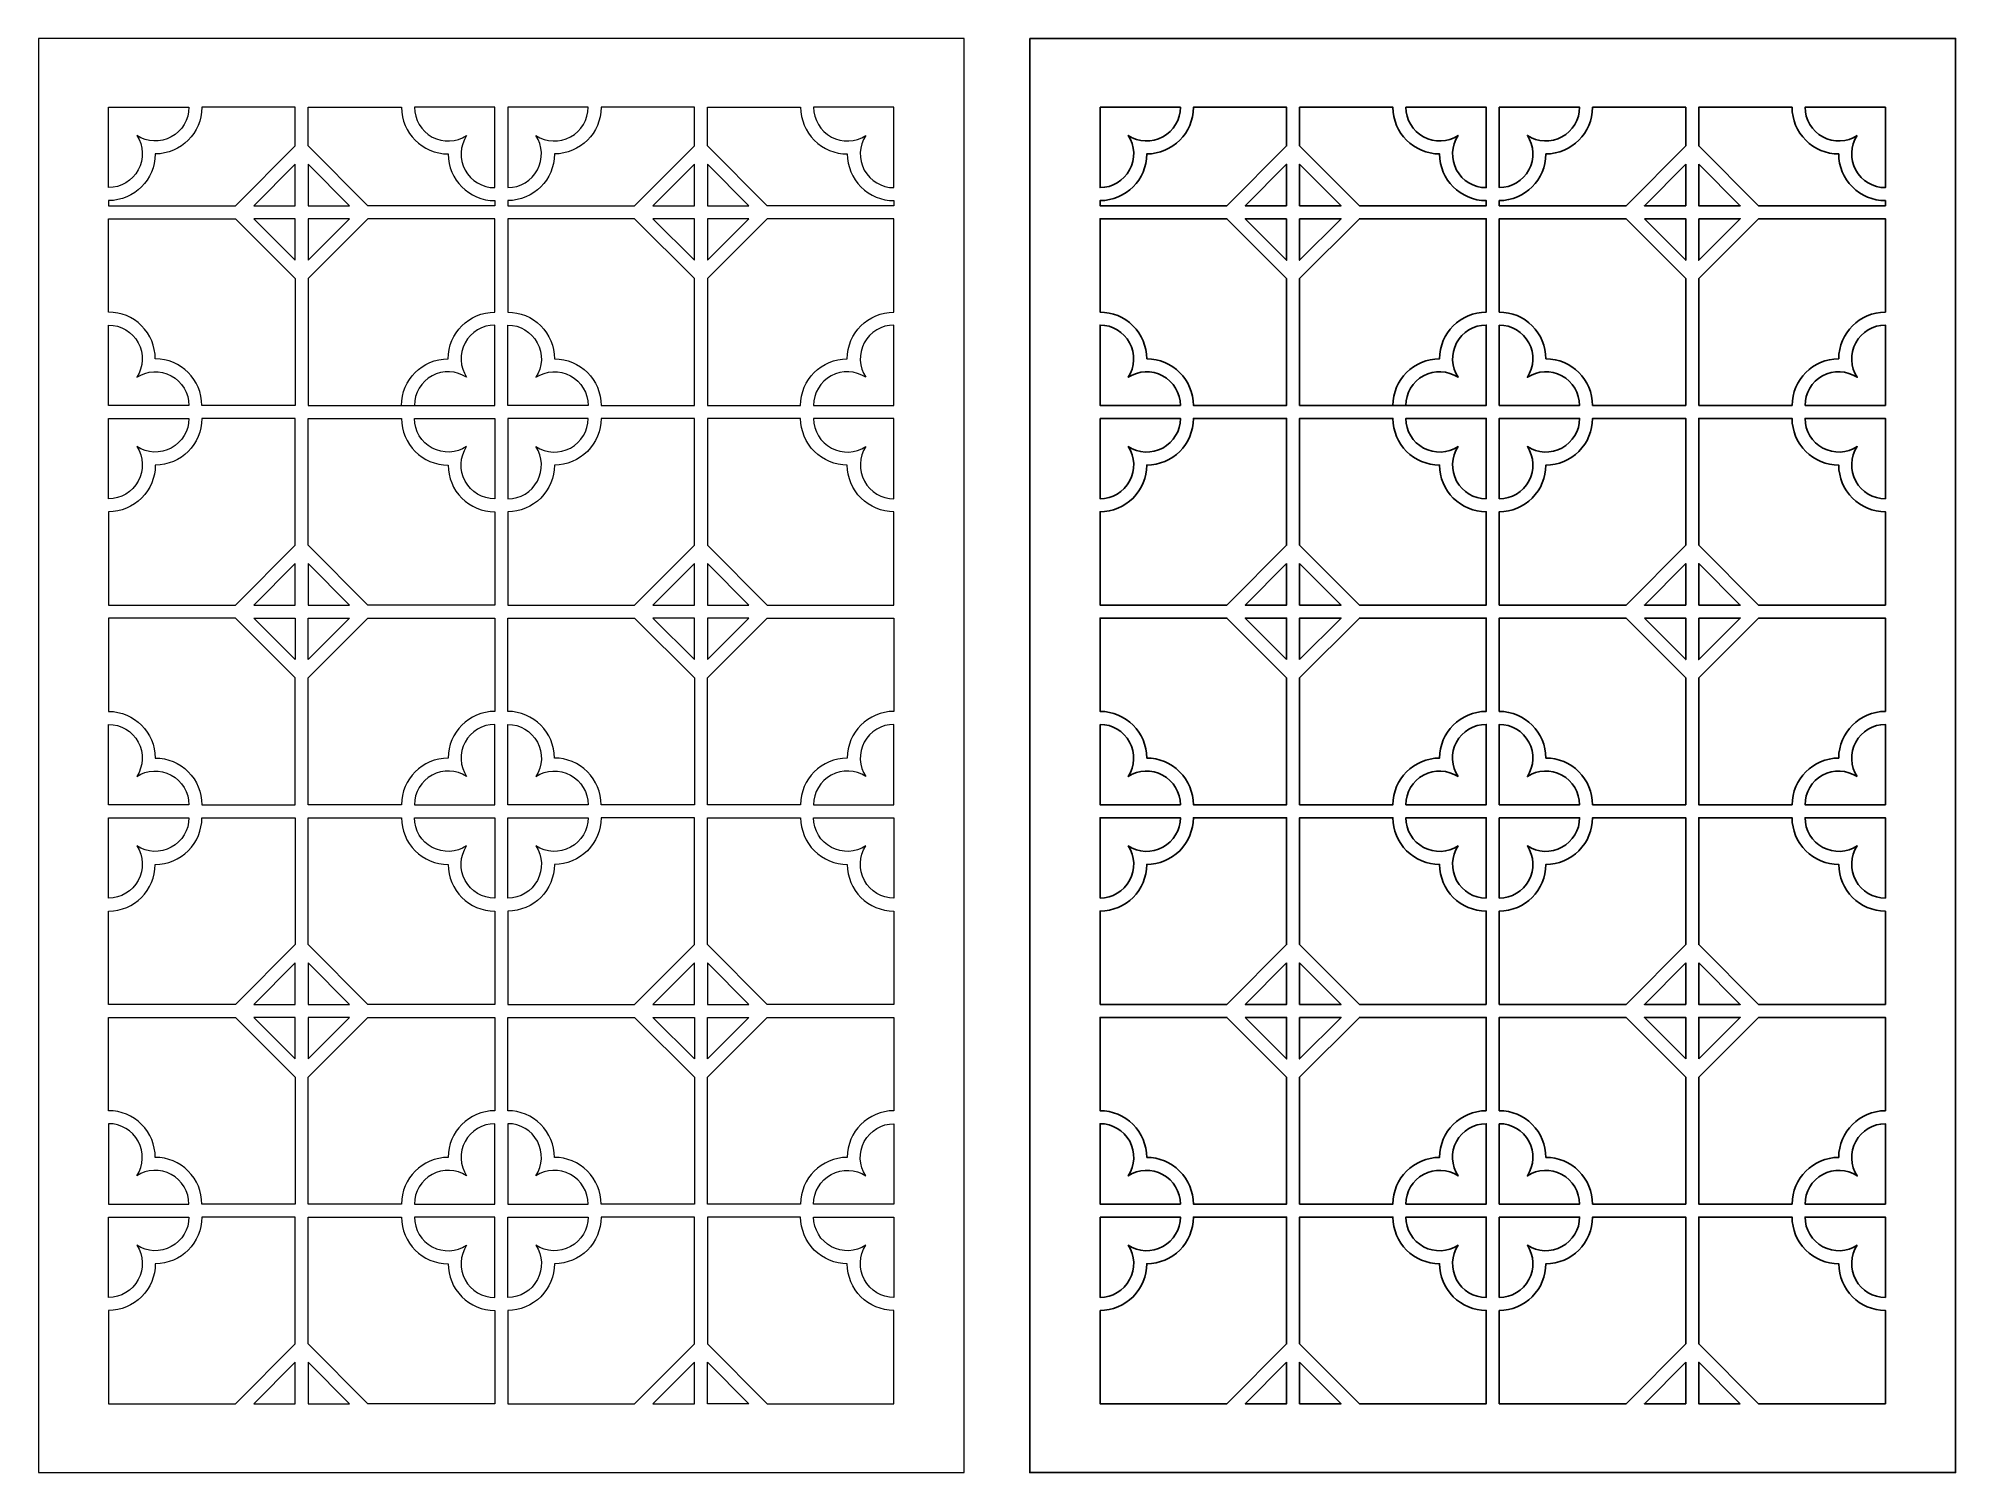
# Model space of a CAD drawing. Header units: centimetres. Extents: x -10.2 to 9.9, y -9.5 to 5.6.
import ezdxf

# ---------------------------------------------------------------- set-up
doc = ezdxf.new("R2010")
doc.units = ezdxf.units.CM
doc.header["$MEASUREMENT"] = 0

msp = doc.modelspace()

# ---------------------------------------------------------------- linework, layer by layer
at = {"color": 242, "lineweight": 9}
for points, knots in [([(-10.21415, 5.60613), (-10.21415, 5.60613), (-0.48887, 5.60613), (-0.48887, 5.60613), (-0.48887, 5.60613), (-0.48887, 5.60613), (-0.48887, -9.45455), (-0.48887, -9.45455), (-0.48887, -9.45455), (-0.48887, -9.45455), (-10.21415, -9.45455), (-10.21415, -9.45455), (-10.21415, -9.45455), (-10.21415, -9.45455), (-10.21415, 5.60613), (-10.21415, 5.60613)], [0, 0, 0, 0, 0.2, 0.2, 0.2, 0.2, 0.4, 0.4, 0.4, 0.4, 0.6, 0.6, 0.6, 0.6, 1, 1, 1, 1]), ([(-9.47643, 4.88256), (-9.47643, 4.88256), (-9.47643, 4.03854), (-9.47643, 4.03854), (-9.47643, 4.03854), (-9.34621, 4.0388), (-9.22663, 4.11046), (-9.165, 4.22517), (-9.165, 4.22517), (-9.10337, 4.33987), (-9.10878, 4.47786), (-9.18044, 4.58658), (-9.18044, 4.58658), (-9.07141, 4.51541), (-8.93212, 4.50977), (-8.81769, 4.57189), (-8.81769, 4.57189), (-8.70325, 4.63401), (-8.63211, 4.75235), (-8.63239, 4.88256), (-8.63239, 4.88256), (-8.63239, 4.88256), (-9.47643, 4.88256), (-9.47643, 4.88256)], [0, 0, 0, 0, 0.14285714, 0.14285714, 0.14285714, 0.14285714, 0.28571429, 0.28571429, 0.28571429, 0.28571429, 0.42857143, 0.42857143, 0.42857143, 0.42857143, 0.57142857, 0.57142857, 0.57142857, 0.57142857, 0.71428571, 0.71428571, 0.71428571, 0.71428571, 1, 1, 1, 1]), ([(-8.14422, 3.84791), (-8.14422, 3.84791), (-9.47643, 3.84791), (-9.47643, 3.84791), (-9.47643, 3.84791), (-9.47643, 3.84791), (-9.47643, 3.90237), (-9.47643, 3.90237), (-9.47643, 3.90237), (-9.20558, 3.90254), (-8.98616, 4.12162), (-8.98632, 4.39246), (-8.98632, 4.39246), (-8.71549, 4.39265), (-8.49608, 4.61172), (-8.49624, 4.88256), (-8.49624, 4.88256), (-8.49624, 4.88256), (-7.51607, 4.88256), (-7.51607, 4.88256), (-7.51607, 4.88256), (-7.51607, 4.88256), (-7.51607, 4.4761), (-7.51607, 4.4761), (-7.51607, 4.4761), (-7.51607, 4.4761), (-8.14422, 3.84791), (-8.14422, 3.84791)], [0, 0, 0, 0, 0.125, 0.125, 0.125, 0.125, 0.25, 0.25, 0.25, 0.25, 0.375, 0.375, 0.375, 0.375, 0.5, 0.5, 0.5, 0.5, 0.625, 0.625, 0.625, 0.625, 0.75, 0.75, 0.75, 0.75, 1, 1, 1, 1]), ([(-5.90968, 4.39246), (-6.18017, 4.39232), (-6.39957, 4.61207), (-6.39975, 4.88256), (-6.39975, 4.88256), (-6.39975, 4.88256), (-7.37993, 4.88256), (-7.37993, 4.88256), (-7.37993, 4.88256), (-7.37993, 4.88256), (-7.37993, 4.4761), (-7.37993, 4.4761), (-7.37993, 4.4761), (-7.37993, 4.4761), (-6.75177, 3.84791), (-6.75177, 3.84791), (-6.75177, 3.84791), (-6.75177, 3.84791), (-5.41957, 3.84791), (-5.41957, 3.84791), (-5.41957, 3.84791), (-5.41957, 3.84791), (-5.41957, 3.90237), (-5.41957, 3.90237), (-5.41957, 3.90237), (-5.69007, 3.9022), (-5.9095, 4.12196), (-5.90968, 4.39246)], [0, 0, 0, 0, 0.125, 0.125, 0.125, 0.125, 0.25, 0.25, 0.25, 0.25, 0.375, 0.375, 0.375, 0.375, 0.5, 0.5, 0.5, 0.5, 0.625, 0.625, 0.625, 0.625, 0.75, 0.75, 0.75, 0.75, 1, 1, 1, 1]), ([(-5.71555, 4.58658), (-5.82402, 4.5151), (-5.96296, 4.50887), (-6.07739, 4.57035), (-6.07739, 4.57035), (-6.19183, 4.63183), (-6.26333, 4.75265), (-6.26361, 4.88256), (-6.26361, 4.88256), (-6.26361, 4.88256), (-5.41957, 4.88256), (-5.41957, 4.88256), (-5.41957, 4.88256), (-5.41957, 4.88256), (-5.41957, 4.03854), (-5.41957, 4.03854), (-5.41957, 4.03854), (-5.54947, 4.03825), (-5.66907, 4.10923), (-5.73104, 4.22339), (-5.73104, 4.22339), (-5.79302, 4.33756), (-5.78655, 4.4778), (-5.71555, 4.58658)], [0, 0, 0, 0, 0.14285714, 0.14285714, 0.14285714, 0.14285714, 0.28571429, 0.28571429, 0.28571429, 0.28571429, 0.42857143, 0.42857143, 0.42857143, 0.42857143, 0.57142857, 0.57142857, 0.57142857, 0.57142857, 0.71428571, 0.71428571, 0.71428571, 0.71428571, 1, 1, 1, 1]), ([(-4.43941, 4.88256), (-4.43941, 4.88256), (-5.28347, 4.88256), (-5.28347, 4.88256), (-5.28347, 4.88256), (-5.28347, 4.88256), (-5.28347, 4.03854), (-5.28347, 4.03854), (-5.28347, 4.03854), (-5.15325, 4.0388), (-5.03367, 4.11046), (-4.97204, 4.22517), (-4.97204, 4.22517), (-4.91041, 4.33987), (-4.91582, 4.47786), (-4.98747, 4.58658), (-4.98747, 4.58658), (-4.87844, 4.51541), (-4.73915, 4.50976), (-4.62471, 4.57188), (-4.62471, 4.57188), (-4.51028, 4.634), (-4.43913, 4.75234), (-4.43941, 4.88255)], [0, 0, 0, 0, 0.14285714, 0.14285714, 0.14285714, 0.14285714, 0.28571429, 0.28571429, 0.28571429, 0.28571429, 0.42857143, 0.42857143, 0.42857143, 0.42857143, 0.57142857, 0.57142857, 0.57142857, 0.57142857, 0.71428571, 0.71428571, 0.71428571, 0.71428571, 1, 1, 1, 1]), ([(-3.3231, 4.4761), (-3.3231, 4.4761), (-3.95126, 3.84791), (-3.95126, 3.84791), (-3.95126, 3.84791), (-3.95126, 3.84791), (-5.28347, 3.84791), (-5.28347, 3.84791), (-5.28347, 3.84791), (-5.28347, 3.84791), (-5.28347, 3.90237), (-5.28347, 3.90237), (-5.28347, 3.90237), (-5.01262, 3.90254), (-4.7932, 4.12162), (-4.79336, 4.39246), (-4.79336, 4.39246), (-4.52252, 4.39264), (-4.3031, 4.61172), (-4.30327, 4.88256), (-4.30327, 4.88256), (-4.30327, 4.88256), (-3.3231, 4.88256), (-3.3231, 4.88256), (-3.3231, 4.88256), (-3.3231, 4.88256), (-3.3231, 4.4761), (-3.3231, 4.4761)], [0, 0, 0, 0, 0.125, 0.125, 0.125, 0.125, 0.25, 0.25, 0.25, 0.25, 0.375, 0.375, 0.375, 0.375, 0.5, 0.5, 0.5, 0.5, 0.625, 0.625, 0.625, 0.625, 0.75, 0.75, 0.75, 0.75, 1, 1, 1, 1]), ([(-1.71671, 4.39246), (-1.84664, 4.39249), (-1.97132, 4.44417), (-2.06324, 4.53601), (-2.06324, 4.53601), (-2.15511, 4.6279), (-2.20674, 4.75262), (-2.20677, 4.88256), (-2.20677, 4.88256), (-2.20677, 4.88256), (-3.18697, 4.88256), (-3.18697, 4.88256), (-3.18697, 4.88256), (-3.18697, 4.88256), (-3.18697, 4.4761), (-3.18697, 4.4761), (-3.18697, 4.4761), (-3.18697, 4.4761), (-2.55878, 3.84791), (-2.55878, 3.84791), (-2.55878, 3.84791), (-2.55878, 3.84791), (-1.22661, 3.84791), (-1.22661, 3.84791), (-1.22661, 3.84791), (-1.22661, 3.84791), (-1.22661, 3.90237), (-1.22661, 3.90237), (-1.22661, 3.90237), (-1.35656, 3.90236), (-1.48127, 3.95404), (-1.57316, 4.04593), (-1.57316, 4.04593), (-1.66504, 4.13781), (-1.71667, 4.26253), (-1.71671, 4.39246)], [0, 0, 0, 0, 0.1, 0.1, 0.1, 0.1, 0.2, 0.2, 0.2, 0.2, 0.3, 0.3, 0.3, 0.3, 0.4, 0.4, 0.4, 0.4, 0.5, 0.5, 0.5, 0.5, 0.6, 0.6, 0.6, 0.6, 0.7, 0.7, 0.7, 0.7, 0.8, 0.8, 0.8, 0.8, 1, 1, 1, 1]), ([(-1.5226, 4.58658), (-1.63107, 4.5151), (-1.77, 4.50887), (-1.88444, 4.57035), (-1.88444, 4.57035), (-1.99887, 4.63183), (-2.07037, 4.75265), (-2.07065, 4.88256), (-2.07065, 4.88256), (-2.07065, 4.88256), (-1.22661, 4.88256), (-1.22661, 4.88256), (-1.22661, 4.88256), (-1.22661, 4.88256), (-1.22661, 4.03854), (-1.22661, 4.03854), (-1.22661, 4.03854), (-1.35652, 4.03825), (-1.47611, 4.10923), (-1.53809, 4.22339), (-1.53809, 4.22339), (-1.60007, 4.33756), (-1.5936, 4.4778), (-1.5226, 4.58658)], [0, 0, 0, 0, 0.14285714, 0.14285714, 0.14285714, 0.14285714, 0.28571429, 0.28571429, 0.28571429, 0.28571429, 0.42857143, 0.42857143, 0.42857143, 0.42857143, 0.57142857, 0.57142857, 0.57142857, 0.57142857, 0.71428571, 0.71428571, 0.71428571, 0.71428571, 1, 1, 1, 1]), ([(-7.51607, 3.84791), (-7.51607, 3.84791), (-7.95169, 3.84791), (-7.95169, 3.84791), (-7.95169, 3.84791), (-7.95169, 3.84791), (-7.51607, 4.28355), (-7.51607, 4.28355), (-7.51607, 4.28355), (-7.51607, 4.28355), (-7.51607, 3.84791), (-7.51607, 3.84791)], [0, 0, 0, 0, 0.25, 0.25, 0.25, 0.25, 0.5, 0.5, 0.5, 0.5, 1, 1, 1, 1]), ([(-7.37993, 3.84791), (-7.37993, 3.84791), (-7.37993, 4.28355), (-7.37993, 4.28355), (-7.37993, 4.28355), (-7.37993, 4.28355), (-6.94431, 3.84791), (-6.94431, 3.84791), (-6.94431, 3.84791), (-6.94431, 3.84791), (-7.37993, 3.84791), (-7.37993, 3.84791)], [0, 0, 0, 0, 0.25, 0.25, 0.25, 0.25, 0.5, 0.5, 0.5, 0.5, 1, 1, 1, 1]), ([(-3.3231, 4.28355), (-3.3231, 4.28355), (-3.3231, 3.84791), (-3.3231, 3.84791), (-3.3231, 3.84791), (-3.3231, 3.84791), (-3.75873, 3.84791), (-3.75873, 3.84791), (-3.75873, 3.84791), (-3.75873, 3.84791), (-3.3231, 4.28355), (-3.3231, 4.28355)], [0, 0, 0, 0, 0.25, 0.25, 0.25, 0.25, 0.5, 0.5, 0.5, 0.5, 1, 1, 1, 1]), ([(-3.18697, 4.28355), (-3.18697, 4.28355), (-2.75132, 3.84791), (-2.75132, 3.84791), (-2.75132, 3.84791), (-2.75132, 3.84791), (-3.18697, 3.84791), (-3.18697, 3.84791), (-3.18697, 3.84791), (-3.18697, 3.84791), (-3.18697, 4.28355), (-3.18697, 4.28355)], [0, 0, 0, 0, 0.25, 0.25, 0.25, 0.25, 0.5, 0.5, 0.5, 0.5, 1, 1, 1, 1]), ([(-8.98632, 2.24153), (-8.71584, 2.24169), (-8.49643, 2.02194), (-8.49624, 1.75146), (-8.49624, 1.75146), (-8.49624, 1.75146), (-7.51607, 1.75146), (-7.51607, 1.75146), (-7.51607, 1.75146), (-7.51607, 1.75146), (-7.51607, 3.08362), (-7.51607, 3.08362), (-7.51607, 3.08362), (-7.51607, 3.08362), (-8.14422, 3.71178), (-8.14422, 3.71178), (-8.14422, 3.71178), (-8.14422, 3.71178), (-9.47643, 3.71178), (-9.47643, 3.71178), (-9.47643, 3.71178), (-9.47643, 3.71178), (-9.47643, 2.73161), (-9.47643, 2.73161), (-9.47643, 2.73161), (-9.34653, 2.7317), (-9.22191, 2.68018), (-9.13, 2.58839), (-9.13, 2.58839), (-9.03809, 2.4966), (-8.98641, 2.37143), (-8.98632, 2.24153)], [0, 0, 0, 0, 0.11111111, 0.11111111, 0.11111111, 0.11111111, 0.22222222, 0.22222222, 0.22222222, 0.22222222, 0.33333333, 0.33333333, 0.33333333, 0.33333333, 0.44444444, 0.44444444, 0.44444444, 0.44444444, 0.55555556, 0.55555556, 0.55555556, 0.55555556, 0.66666667, 0.66666667, 0.66666667, 0.66666667, 0.77777778, 0.77777778, 0.77777778, 0.77777778, 1, 1, 1, 1]), ([(-7.51607, 3.71178), (-7.51607, 3.71178), (-7.51607, 3.27615), (-7.51607, 3.27615), (-7.51607, 3.27615), (-7.51607, 3.27615), (-7.95169, 3.71178), (-7.95169, 3.71178), (-7.95169, 3.71178), (-7.95169, 3.71178), (-7.51607, 3.71178), (-7.51607, 3.71178)], [0, 0, 0, 0, 0.25, 0.25, 0.25, 0.25, 0.5, 0.5, 0.5, 0.5, 1, 1, 1, 1]), ([(-6.39975, 1.75146), (-6.39993, 2.02194), (-6.18017, 2.24136), (-5.90968, 2.24153), (-5.90968, 2.24153), (-5.90984, 2.51203), (-5.69007, 2.73144), (-5.41957, 2.73161), (-5.41957, 2.73161), (-5.41957, 2.73161), (-5.41957, 3.71178), (-5.41957, 3.71178), (-5.41957, 3.71178), (-5.41957, 3.71178), (-6.75177, 3.71178), (-6.75177, 3.71178), (-6.75177, 3.71178), (-6.75177, 3.71178), (-7.37993, 3.08362), (-7.37993, 3.08362), (-7.37993, 3.08362), (-7.37993, 3.08362), (-7.37993, 1.75146), (-7.37993, 1.75146), (-7.37993, 1.75146), (-7.37993, 1.75146), (-5.41957, 1.75146), (-5.41957, 1.75146), (-5.41957, 1.75146), (-5.41957, 1.75146), (-5.41957, 2.5955), (-5.41957, 2.5955), (-5.41957, 2.5955), (-5.54977, 2.59521), (-5.66933, 2.52354), (-5.73096, 2.40884), (-5.73096, 2.40884), (-5.79258, 2.29414), (-5.78719, 2.15616), (-5.71555, 2.04743), (-5.71555, 2.04743), (-5.82459, 2.11859), (-5.96387, 2.12423), (-6.0783, 2.06211), (-6.0783, 2.06211), (-6.19273, 1.99999), (-6.26388, 1.88166), (-6.26361, 1.75146)], [0, 0, 0, 0, 0.07692308, 0.07692308, 0.07692308, 0.07692308, 0.15384615, 0.15384615, 0.15384615, 0.15384615, 0.23076923, 0.23076923, 0.23076923, 0.23076923, 0.30769231, 0.30769231, 0.30769231, 0.30769231, 0.38461538, 0.38461538, 0.38461538, 0.38461538, 0.46153846, 0.46153846, 0.46153846, 0.46153846, 0.53846154, 0.53846154, 0.53846154, 0.53846154, 0.61538462, 0.61538462, 0.61538462, 0.61538462, 0.69230769, 0.69230769, 0.69230769, 0.69230769, 0.76923077, 0.76923077, 0.76923077, 0.76923077, 0.84615385, 0.84615385, 0.84615385, 0.84615385, 1, 1, 1, 1]), ([(-7.37993, 3.71178), (-7.37993, 3.71178), (-6.94431, 3.71178), (-6.94431, 3.71178), (-6.94431, 3.71178), (-6.94431, 3.71178), (-7.37993, 3.27615), (-7.37993, 3.27615), (-7.37993, 3.27615), (-7.37993, 3.27615), (-7.37993, 3.71178), (-7.37993, 3.71178)], [0, 0, 0, 0, 0.25, 0.25, 0.25, 0.25, 0.5, 0.5, 0.5, 0.5, 1, 1, 1, 1]), ([(-5.28347, 2.73161), (-5.28347, 2.73161), (-5.28347, 3.71178), (-5.28347, 3.71178), (-5.28347, 3.71178), (-5.28347, 3.71178), (-3.95126, 3.71178), (-3.95126, 3.71178), (-3.95126, 3.71178), (-3.95126, 3.71178), (-3.3231, 3.08362), (-3.3231, 3.08362), (-3.3231, 3.08362), (-3.3231, 3.08362), (-3.3231, 1.75146), (-3.3231, 1.75146), (-3.3231, 1.75146), (-3.3231, 1.75146), (-4.30327, 1.75141), (-4.30327, 1.75141), (-4.30327, 1.75141), (-4.30344, 2.02226), (-4.52252, 2.24169), (-4.79336, 2.24153), (-4.79336, 2.24153), (-4.79344, 2.3716), (-4.84519, 2.4963), (-4.93722, 2.58821), (-4.93722, 2.58821), (-5.02925, 2.68012), (-5.1534, 2.7317), (-5.28347, 2.73161)], [0, 0, 0, 0, 0.11111111, 0.11111111, 0.11111111, 0.11111111, 0.22222222, 0.22222222, 0.22222222, 0.22222222, 0.33333333, 0.33333333, 0.33333333, 0.33333333, 0.44444444, 0.44444444, 0.44444444, 0.44444444, 0.55555556, 0.55555556, 0.55555556, 0.55555556, 0.66666667, 0.66666667, 0.66666667, 0.66666667, 0.77777778, 0.77777778, 0.77777778, 0.77777778, 1, 1, 1, 1]), ([(-3.75873, 3.71178), (-3.75873, 3.71178), (-3.3231, 3.71178), (-3.3231, 3.71178), (-3.3231, 3.71178), (-3.3231, 3.71178), (-3.3231, 3.27615), (-3.3231, 3.27615), (-3.3231, 3.27615), (-3.3231, 3.27615), (-3.75873, 3.71178), (-3.75873, 3.71178)], [0, 0, 0, 0, 0.25, 0.25, 0.25, 0.25, 0.5, 0.5, 0.5, 0.5, 1, 1, 1, 1]), ([(-3.18697, 1.75146), (-3.18697, 1.75146), (-3.18697, 3.08362), (-3.18697, 3.08362), (-3.18697, 3.08362), (-3.18697, 3.08362), (-2.55878, 3.71178), (-2.55878, 3.71178), (-2.55878, 3.71178), (-2.55878, 3.71178), (-1.22661, 3.71178), (-1.22661, 3.71178), (-1.22661, 3.71178), (-1.22661, 3.71178), (-1.22661, 2.73161), (-1.22661, 2.73161), (-1.22661, 2.73161), (-1.49745, 2.73144), (-1.71687, 2.51237), (-1.71671, 2.24153), (-1.71671, 2.24153), (-1.98754, 2.24135), (-2.20694, 2.02228), (-2.20677, 1.75146), (-2.20677, 1.75146), (-2.20677, 1.75146), (-3.18697, 1.75146), (-3.18697, 1.75146)], [0, 0, 0, 0, 0.125, 0.125, 0.125, 0.125, 0.25, 0.25, 0.25, 0.25, 0.375, 0.375, 0.375, 0.375, 0.5, 0.5, 0.5, 0.5, 0.625, 0.625, 0.625, 0.625, 0.75, 0.75, 0.75, 0.75, 1, 1, 1, 1]), ([(-3.18697, 3.71178), (-3.18697, 3.71178), (-2.75132, 3.71178), (-2.75132, 3.71178), (-2.75132, 3.71178), (-2.75132, 3.71178), (-3.18697, 3.27615), (-3.18697, 3.27615), (-3.18697, 3.27615), (-3.18697, 3.27615), (-3.18697, 3.71178), (-3.18697, 3.71178)], [0, 0, 0, 0, 0.25, 0.25, 0.25, 0.25, 0.5, 0.5, 0.5, 0.5, 1, 1, 1, 1]), ([(-9.47643, 2.5955), (-9.47643, 2.5955), (-9.47643, 1.75146), (-9.47643, 1.75146), (-9.47643, 1.75146), (-9.47643, 1.75146), (-8.63239, 1.75144), (-8.63239, 1.75144), (-8.63239, 1.75144), (-8.63267, 1.88165), (-8.70434, 2.00122), (-8.81904, 2.06284), (-8.81904, 2.06284), (-8.93374, 2.12447), (-9.07171, 2.11907), (-9.18044, 2.04743), (-9.18044, 2.04743), (-9.10926, 2.15647), (-9.10362, 2.29576), (-9.16574, 2.4102), (-9.16574, 2.4102), (-9.22786, 2.52464), (-9.34621, 2.59579), (-9.47643, 2.5955)], [0, 0, 0, 0, 0.14285714, 0.14285714, 0.14285714, 0.14285714, 0.28571429, 0.28571429, 0.28571429, 0.28571429, 0.42857143, 0.42857143, 0.42857143, 0.42857143, 0.57142857, 0.57142857, 0.57142857, 0.57142857, 0.71428571, 0.71428571, 0.71428571, 0.71428571, 1, 1, 1, 1]), ([(-5.28347, 2.5955), (-5.28347, 2.5955), (-5.28347, 1.75146), (-5.28347, 1.75146), (-5.28347, 1.75146), (-5.28347, 1.75146), (-4.43941, 1.75143), (-4.43941, 1.75143), (-4.43941, 1.75143), (-4.43969, 1.88164), (-4.51136, 2.00121), (-4.62606, 2.06284), (-4.62606, 2.06284), (-4.74076, 2.12447), (-4.87874, 2.11907), (-4.98747, 2.04743), (-4.98747, 2.04743), (-4.91629, 2.15647), (-4.91065, 2.29576), (-4.97278, 2.4102), (-4.97278, 2.4102), (-5.0349, 2.52464), (-5.15325, 2.59579), (-5.28347, 2.5955)], [0, 0, 0, 0, 0.14285714, 0.14285714, 0.14285714, 0.14285714, 0.28571429, 0.28571429, 0.28571429, 0.28571429, 0.42857143, 0.42857143, 0.42857143, 0.42857143, 0.57142857, 0.57142857, 0.57142857, 0.57142857, 0.71428571, 0.71428571, 0.71428571, 0.71428571, 1, 1, 1, 1]), ([(-2.07065, 1.75146), (-2.07093, 1.88135), (-1.99995, 2.00094), (-1.88578, 2.06292), (-1.88578, 2.06292), (-1.77162, 2.12489), (-1.63138, 2.11843), (-1.5226, 2.04743), (-1.5226, 2.04743), (-1.59407, 2.15591), (-1.60029, 2.29484), (-1.53882, 2.40927), (-1.53882, 2.40927), (-1.47734, 2.52371), (-1.35652, 2.59521), (-1.22661, 2.5955), (-1.22661, 2.5955), (-1.22661, 2.5955), (-1.22661, 1.75146), (-1.22661, 1.75146), (-1.22661, 1.75146), (-1.22661, 1.75146), (-2.07065, 1.75146), (-2.07065, 1.75146)], [0, 0, 0, 0, 0.14285714, 0.14285714, 0.14285714, 0.14285714, 0.28571429, 0.28571429, 0.28571429, 0.28571429, 0.42857143, 0.42857143, 0.42857143, 0.42857143, 0.57142857, 0.57142857, 0.57142857, 0.57142857, 0.71428571, 0.71428571, 0.71428571, 0.71428571, 1, 1, 1, 1]), ([(-9.47643, 1.61532), (-9.47643, 1.61532), (-9.47643, 0.77127), (-9.47643, 0.77127), (-9.47643, 0.77127), (-9.34621, 0.77153), (-9.22663, 0.84319), (-9.16501, 0.9579), (-9.16501, 0.9579), (-9.10338, 1.07261), (-9.10878, 1.21059), (-9.18044, 1.31932), (-9.18044, 1.31932), (-9.0714, 1.24815), (-8.93212, 1.24251), (-8.81768, 1.30464), (-8.81768, 1.30464), (-8.70325, 1.36676), (-8.63211, 1.48511), (-8.63239, 1.61532), (-8.63239, 1.61532), (-8.63239, 1.61532), (-9.47643, 1.61532), (-9.47643, 1.61532)], [0, 0, 0, 0, 0.14285714, 0.14285714, 0.14285714, 0.14285714, 0.28571429, 0.28571429, 0.28571429, 0.28571429, 0.42857143, 0.42857143, 0.42857143, 0.42857143, 0.57142857, 0.57142857, 0.57142857, 0.57142857, 0.71428571, 0.71428571, 0.71428571, 0.71428571, 1, 1, 1, 1]), ([(-8.14422, -0.34505), (-8.14422, -0.34505), (-9.47643, -0.34505), (-9.47643, -0.34505), (-9.47643, -0.34505), (-9.47643, -0.34505), (-9.47643, 0.63514), (-9.47643, 0.63514), (-9.47643, 0.63514), (-9.34636, 0.63522), (-9.22165, 0.68696), (-9.12974, 0.77899), (-9.12974, 0.77899), (-9.03783, 0.87102), (-8.98624, 0.99518), (-8.98632, 1.12524), (-8.98632, 1.12524), (-8.71549, 1.12541), (-8.49607, 1.34448), (-8.49624, 1.61532), (-8.49624, 1.61532), (-8.49624, 1.61532), (-7.51607, 1.61532), (-7.51607, 1.61532), (-7.51607, 1.61532), (-7.51607, 1.61532), (-7.51607, 0.28311), (-7.51607, 0.28311), (-7.51607, 0.28311), (-7.51607, 0.28311), (-8.14422, -0.34505), (-8.14422, -0.34505)], [0, 0, 0, 0, 0.11111111, 0.11111111, 0.11111111, 0.11111111, 0.22222222, 0.22222222, 0.22222222, 0.22222222, 0.33333333, 0.33333333, 0.33333333, 0.33333333, 0.44444444, 0.44444444, 0.44444444, 0.44444444, 0.55555556, 0.55555556, 0.55555556, 0.55555556, 0.66666667, 0.66666667, 0.66666667, 0.66666667, 0.77777778, 0.77777778, 0.77777778, 0.77777778, 1, 1, 1, 1]), ([(-5.41957, 0.63514), (-5.54947, 0.63505), (-5.67409, 0.68657), (-5.76601, 0.77837), (-5.76601, 0.77837), (-5.85792, 0.87016), (-5.9096, 0.99534), (-5.90968, 1.12524), (-5.90968, 1.12524), (-6.18017, 1.12508), (-6.39958, 1.34483), (-6.39975, 1.61532), (-6.39975, 1.61532), (-6.39975, 1.61532), (-7.37993, 1.61532), (-7.37993, 1.61532), (-7.37993, 1.61532), (-7.37993, 1.61532), (-7.37993, 0.28311), (-7.37993, 0.28311), (-7.37993, 0.28311), (-7.37993, 0.28311), (-6.75177, -0.34505), (-6.75177, -0.34505), (-6.75177, -0.34505), (-6.75177, -0.34505), (-5.41957, -0.34505), (-5.41957, -0.34505), (-5.41957, -0.34505), (-5.41957, -0.34505), (-5.41957, 0.63514), (-5.41957, 0.63514)], [0, 0, 0, 0, 0.11111111, 0.11111111, 0.11111111, 0.11111111, 0.22222222, 0.22222222, 0.22222222, 0.22222222, 0.33333333, 0.33333333, 0.33333333, 0.33333333, 0.44444444, 0.44444444, 0.44444444, 0.44444444, 0.55555556, 0.55555556, 0.55555556, 0.55555556, 0.66666667, 0.66666667, 0.66666667, 0.66666667, 0.77777778, 0.77777778, 0.77777778, 0.77777778, 1, 1, 1, 1]), ([(-5.41957, 0.77127), (-5.41957, 0.77127), (-5.41957, 1.61532), (-5.41957, 1.61532), (-5.41957, 1.61532), (-5.41957, 1.61532), (-6.26361, 1.61532), (-6.26361, 1.61532), (-6.26361, 1.61532), (-6.26333, 1.48511), (-6.19167, 1.36554), (-6.07697, 1.30391), (-6.07697, 1.30391), (-5.96226, 1.24228), (-5.82428, 1.24768), (-5.71555, 1.31932), (-5.71555, 1.31932), (-5.78672, 1.21028), (-5.79236, 1.071), (-5.73024, 0.95657), (-5.73024, 0.95657), (-5.66812, 0.84213), (-5.54977, 0.77099), (-5.41957, 0.77127)], [0, 0, 0, 0, 0.14285714, 0.14285714, 0.14285714, 0.14285714, 0.28571429, 0.28571429, 0.28571429, 0.28571429, 0.42857143, 0.42857143, 0.42857143, 0.42857143, 0.57142857, 0.57142857, 0.57142857, 0.57142857, 0.71428571, 0.71428571, 0.71428571, 0.71428571, 1, 1, 1, 1]), ([(-3.95126, -0.34505), (-3.95126, -0.34505), (-5.28347, -0.34505), (-5.28347, -0.34505), (-5.28347, -0.34505), (-5.28347, -0.34505), (-5.28347, 0.63514), (-5.28347, 0.63514), (-5.28347, 0.63514), (-5.1534, 0.63522), (-5.02869, 0.68696), (-4.93678, 0.77899), (-4.93678, 0.77899), (-4.84487, 0.87102), (-4.79328, 0.99518), (-4.79336, 1.12524), (-4.79336, 1.12524), (-4.6633, 1.12532), (-4.5386, 1.17706), (-4.44669, 1.26908), (-4.44669, 1.26908), (-4.35477, 1.36111), (-4.30319, 1.48525), (-4.30327, 1.61532), (-4.30327, 1.61532), (-4.30327, 1.61532), (-3.3231, 1.61532), (-3.3231, 1.61532), (-3.3231, 1.61532), (-3.3231, 1.61532), (-3.3231, 0.28311), (-3.3231, 0.28311), (-3.3231, 0.28311), (-3.3231, 0.28311), (-3.95126, -0.34505), (-3.95126, -0.34505)], [0, 0, 0, 0, 0.1, 0.1, 0.1, 0.1, 0.2, 0.2, 0.2, 0.2, 0.3, 0.3, 0.3, 0.3, 0.4, 0.4, 0.4, 0.4, 0.5, 0.5, 0.5, 0.5, 0.6, 0.6, 0.6, 0.6, 0.7, 0.7, 0.7, 0.7, 0.8, 0.8, 0.8, 0.8, 1, 1, 1, 1]), ([(-4.43941, 1.61532), (-4.43941, 1.61532), (-5.28347, 1.61532), (-5.28347, 1.61532), (-5.28347, 1.61532), (-5.28347, 1.61532), (-5.28347, 0.77127), (-5.28347, 0.77127), (-5.28347, 0.77127), (-5.15325, 0.77153), (-5.03367, 0.8432), (-4.97204, 0.9579), (-4.97204, 0.9579), (-4.91041, 1.07261), (-4.91582, 1.21059), (-4.98747, 1.31932), (-4.98747, 1.31932), (-4.87843, 1.24815), (-4.73915, 1.24251), (-4.62471, 1.30463), (-4.62471, 1.30463), (-4.51028, 1.36675), (-4.43913, 1.4851), (-4.43941, 1.61531)], [0, 0, 0, 0, 0.14285714, 0.14285714, 0.14285714, 0.14285714, 0.28571429, 0.28571429, 0.28571429, 0.28571429, 0.42857143, 0.42857143, 0.42857143, 0.42857143, 0.57142857, 0.57142857, 0.57142857, 0.57142857, 0.71428571, 0.71428571, 0.71428571, 0.71428571, 1, 1, 1, 1]), ([(-3.18697, 0.28311), (-3.18697, 0.28311), (-3.18697, 1.61532), (-3.18697, 1.61532), (-3.18697, 1.61532), (-3.18697, 1.61532), (-2.20677, 1.61532), (-2.20677, 1.61532), (-2.20677, 1.61532), (-2.2067, 1.48526), (-2.15496, 1.36056), (-2.06293, 1.26865), (-2.06293, 1.26865), (-1.97091, 1.17674), (-1.84677, 1.12516), (-1.71671, 1.12524), (-1.71671, 1.12524), (-1.71663, 0.99518), (-1.66489, 0.87047), (-1.57286, 0.77856), (-1.57286, 0.77856), (-1.48083, 0.68664), (-1.35668, 0.63505), (-1.22661, 0.63514), (-1.22661, 0.63514), (-1.22661, 0.63514), (-1.22661, -0.34505), (-1.22661, -0.34505), (-1.22661, -0.34505), (-1.22661, -0.34505), (-2.55878, -0.34505), (-2.55878, -0.34505), (-2.55878, -0.34505), (-2.55878, -0.34505), (-3.18697, 0.28311), (-3.18697, 0.28311)], [0, 0, 0, 0, 0.1, 0.1, 0.1, 0.1, 0.2, 0.2, 0.2, 0.2, 0.3, 0.3, 0.3, 0.3, 0.4, 0.4, 0.4, 0.4, 0.5, 0.5, 0.5, 0.5, 0.6, 0.6, 0.6, 0.6, 0.7, 0.7, 0.7, 0.7, 0.8, 0.8, 0.8, 0.8, 1, 1, 1, 1]), ([(-1.22661, 0.77127), (-1.22661, 0.77127), (-1.22661, 1.61532), (-1.22661, 1.61532), (-1.22661, 1.61532), (-1.22661, 1.61532), (-2.07065, 1.61532), (-2.07065, 1.61532), (-2.07065, 1.61532), (-2.07038, 1.48511), (-1.99871, 1.36554), (-1.88401, 1.30391), (-1.88401, 1.30391), (-1.76931, 1.24228), (-1.63133, 1.24768), (-1.5226, 1.31932), (-1.5226, 1.31932), (-1.59377, 1.21028), (-1.59941, 1.071), (-1.53729, 0.95657), (-1.53729, 0.95657), (-1.47517, 0.84213), (-1.35682, 0.77099), (-1.22662, 0.77127)], [0, 0, 0, 0, 0.14285714, 0.14285714, 0.14285714, 0.14285714, 0.28571429, 0.28571429, 0.28571429, 0.28571429, 0.42857143, 0.42857143, 0.42857143, 0.42857143, 0.57142857, 0.57142857, 0.57142857, 0.57142857, 0.71428571, 0.71428571, 0.71428571, 0.71428571, 1, 1, 1, 1]), ([(-7.51607, 0.09058), (-7.51607, 0.09058), (-7.51607, -0.34505), (-7.51607, -0.34505), (-7.51607, -0.34505), (-7.51607, -0.34505), (-7.95169, -0.34505), (-7.95169, -0.34505), (-7.95169, -0.34505), (-7.95169, -0.34505), (-7.51607, 0.09058), (-7.51607, 0.09058)], [0, 0, 0, 0, 0.25, 0.25, 0.25, 0.25, 0.5, 0.5, 0.5, 0.5, 1, 1, 1, 1]), ([(-7.37993, 0.09058), (-7.37993, 0.09058), (-6.94431, -0.34505), (-6.94431, -0.34505), (-6.94431, -0.34505), (-6.94431, -0.34505), (-7.37993, -0.34505), (-7.37993, -0.34505), (-7.37993, -0.34505), (-7.37993, -0.34505), (-7.37993, 0.09058), (-7.37993, 0.09058)], [0, 0, 0, 0, 0.25, 0.25, 0.25, 0.25, 0.5, 0.5, 0.5, 0.5, 1, 1, 1, 1]), ([(-3.3231, -0.34505), (-3.3231, -0.34505), (-3.75873, -0.34505), (-3.75873, -0.34505), (-3.75873, -0.34505), (-3.75873, -0.34505), (-3.3231, 0.09058), (-3.3231, 0.09058), (-3.3231, 0.09058), (-3.3231, 0.09058), (-3.3231, -0.34505), (-3.3231, -0.34505)], [0, 0, 0, 0, 0.25, 0.25, 0.25, 0.25, 0.5, 0.5, 0.5, 0.5, 1, 1, 1, 1]), ([(-3.18697, -0.34505), (-3.18697, -0.34505), (-3.18697, 0.09058), (-3.18697, 0.09058), (-3.18697, 0.09058), (-3.18697, 0.09058), (-2.75132, -0.34505), (-2.75132, -0.34505), (-2.75132, -0.34505), (-2.75132, -0.34505), (-3.18697, -0.34505), (-3.18697, -0.34505)], [0, 0, 0, 0, 0.25, 0.25, 0.25, 0.25, 0.5, 0.5, 0.5, 0.5, 1, 1, 1, 1]), ([(-8.98632, -1.95149), (-8.85643, -1.9514), (-8.73183, -2.00291), (-8.63992, -2.09469), (-8.63992, -2.09469), (-8.54801, -2.18648), (-8.49632, -2.31163), (-8.49624, -2.44152), (-8.49624, -2.44152), (-8.49624, -2.44152), (-7.51607, -2.44152), (-7.51607, -2.44152), (-7.51607, -2.44152), (-7.51607, -2.44152), (-7.51607, -1.10935), (-7.51607, -1.10935), (-7.51607, -1.10935), (-7.51607, -1.10935), (-8.14422, -0.48118), (-8.14422, -0.48118), (-8.14422, -0.48118), (-8.14422, -0.48118), (-9.47643, -0.48118), (-9.47643, -0.48118), (-9.47643, -0.48118), (-9.47643, -0.48118), (-9.47643, -1.46133), (-9.47643, -1.46133), (-9.47643, -1.46133), (-9.20592, -1.46116), (-8.98649, -1.68094), (-8.98632, -1.95145)], [0, 0, 0, 0, 0.11111111, 0.11111111, 0.11111111, 0.11111111, 0.22222222, 0.22222222, 0.22222222, 0.22222222, 0.33333333, 0.33333333, 0.33333333, 0.33333333, 0.44444444, 0.44444444, 0.44444444, 0.44444444, 0.55555556, 0.55555556, 0.55555556, 0.55555556, 0.66666667, 0.66666667, 0.66666667, 0.66666667, 0.77777778, 0.77777778, 0.77777778, 0.77777778, 1, 1, 1, 1]), ([(-7.51607, -0.91682), (-7.51607, -0.91682), (-7.51607, -0.48118), (-7.51607, -0.48118), (-7.51607, -0.48118), (-7.51607, -0.48118), (-7.95169, -0.48118), (-7.95169, -0.48118), (-7.95169, -0.48118), (-7.95169, -0.48118), (-7.51607, -0.91682), (-7.51607, -0.91682)], [0, 0, 0, 0, 0.25, 0.25, 0.25, 0.25, 0.5, 0.5, 0.5, 0.5, 1, 1, 1, 1]), ([(-7.37993, -0.91682), (-7.37993, -0.91682), (-6.94431, -0.48118), (-6.94431, -0.48118), (-6.94431, -0.48118), (-6.94431, -0.48118), (-7.37993, -0.48118), (-7.37993, -0.48118), (-7.37993, -0.48118), (-7.37993, -0.48118), (-7.37993, -0.91682), (-7.37993, -0.91682)], [0, 0, 0, 0, 0.25, 0.25, 0.25, 0.25, 0.5, 0.5, 0.5, 0.5, 1, 1, 1, 1]), ([(-6.39975, -2.44152), (-6.39987, -2.17105), (-6.18015, -1.95166), (-5.90968, -1.95142), (-5.90968, -1.95142), (-5.90984, -1.68092), (-5.69007, -1.4615), (-5.41957, -1.46133), (-5.41957, -1.46133), (-5.41957, -1.46133), (-5.41957, -0.48118), (-5.41957, -0.48118), (-5.41957, -0.48118), (-5.41957, -0.48118), (-6.75177, -0.48118), (-6.75177, -0.48118), (-6.75177, -0.48118), (-6.75177, -0.48118), (-7.37993, -1.10935), (-7.37993, -1.10935), (-7.37993, -1.10935), (-7.37993, -1.10935), (-7.37993, -2.44152), (-7.37993, -2.44152), (-7.37993, -2.44152), (-7.37993, -2.44152), (-6.39975, -2.44152), (-6.39975, -2.44152)], [0, 0, 0, 0, 0.125, 0.125, 0.125, 0.125, 0.25, 0.25, 0.25, 0.25, 0.375, 0.375, 0.375, 0.375, 0.5, 0.5, 0.5, 0.5, 0.625, 0.625, 0.625, 0.625, 0.75, 0.75, 0.75, 0.75, 1, 1, 1, 1]), ([(-4.30327, -2.44152), (-4.30327, -2.44152), (-3.3231, -2.44152), (-3.3231, -2.44152), (-3.3231, -2.44152), (-3.3231, -2.44152), (-3.3231, -1.10935), (-3.3231, -1.10935), (-3.3231, -1.10935), (-3.3231, -1.10935), (-3.95126, -0.48118), (-3.95126, -0.48118), (-3.95126, -0.48118), (-3.95126, -0.48118), (-5.28347, -0.48118), (-5.28347, -0.48118), (-5.28347, -0.48118), (-5.28347, -0.48118), (-5.28347, -1.46133), (-5.28347, -1.46133), (-5.28347, -1.46133), (-5.01295, -1.46118), (-4.79352, -1.68097), (-4.79336, -1.95149), (-4.79336, -1.95149), (-4.66347, -1.95139), (-4.53886, -2.0029), (-4.44695, -2.09469), (-4.44695, -2.09469), (-4.35503, -2.18647), (-4.30335, -2.31163), (-4.30327, -2.44152)], [0, 0, 0, 0, 0.11111111, 0.11111111, 0.11111111, 0.11111111, 0.22222222, 0.22222222, 0.22222222, 0.22222222, 0.33333333, 0.33333333, 0.33333333, 0.33333333, 0.44444444, 0.44444444, 0.44444444, 0.44444444, 0.55555556, 0.55555556, 0.55555556, 0.55555556, 0.66666667, 0.66666667, 0.66666667, 0.66666667, 0.77777778, 0.77777778, 0.77777778, 0.77777778, 1, 1, 1, 1]), ([(-3.75873, -0.48118), (-3.75873, -0.48118), (-3.3231, -0.48118), (-3.3231, -0.48118), (-3.3231, -0.48118), (-3.3231, -0.48118), (-3.3231, -0.91682), (-3.3231, -0.91682), (-3.3231, -0.91682), (-3.3231, -0.91682), (-3.75873, -0.48118), (-3.75873, -0.48118)], [0, 0, 0, 0, 0.25, 0.25, 0.25, 0.25, 0.5, 0.5, 0.5, 0.5, 1, 1, 1, 1]), ([(-3.18697, -0.48118), (-3.18697, -0.48118), (-2.75132, -0.48118), (-2.75132, -0.48118), (-2.75132, -0.48118), (-2.75132, -0.48118), (-3.18697, -0.91682), (-3.18697, -0.91682), (-3.18697, -0.91682), (-3.18697, -0.91682), (-3.18697, -0.48118), (-3.18697, -0.48118)], [0, 0, 0, 0, 0.25, 0.25, 0.25, 0.25, 0.5, 0.5, 0.5, 0.5, 1, 1, 1, 1]), ([(-2.20677, -2.44152), (-2.2069, -2.17105), (-1.98718, -1.95166), (-1.71671, -1.95142), (-1.71671, -1.95142), (-1.71688, -1.68092), (-1.49711, -1.4615), (-1.22661, -1.46133), (-1.22661, -1.46133), (-1.22661, -1.46133), (-1.22661, -0.48118), (-1.22661, -0.48118), (-1.22661, -0.48118), (-1.22661, -0.48118), (-2.55878, -0.48118), (-2.55878, -0.48118), (-2.55878, -0.48118), (-2.55878, -0.48118), (-3.18697, -1.10935), (-3.18697, -1.10935), (-3.18697, -1.10935), (-3.18697, -1.10935), (-3.18697, -2.44152), (-3.18697, -2.44152), (-3.18697, -2.44152), (-3.18697, -2.44152), (-2.20677, -2.44152), (-2.20677, -2.44152)], [0, 0, 0, 0, 0.125, 0.125, 0.125, 0.125, 0.25, 0.25, 0.25, 0.25, 0.375, 0.375, 0.375, 0.375, 0.5, 0.5, 0.5, 0.5, 0.625, 0.625, 0.625, 0.625, 0.75, 0.75, 0.75, 0.75, 1, 1, 1, 1]), ([(-9.47643, -1.5975), (-9.47643, -1.5975), (-9.47643, -2.44152), (-9.47643, -2.44152), (-9.47643, -2.44152), (-9.47643, -2.44152), (-8.63239, -2.44151), (-8.63239, -2.44151), (-8.63239, -2.44151), (-8.63267, -2.3113), (-8.70434, -2.19174), (-8.81904, -2.13012), (-8.81904, -2.13012), (-8.93374, -2.0685), (-9.07172, -2.0739), (-9.18044, -2.14555), (-9.18044, -2.14555), (-9.10926, -2.03652), (-9.10361, -1.89722), (-9.16573, -1.78278), (-9.16573, -1.78278), (-9.22786, -1.66834), (-9.34621, -1.5972), (-9.47643, -1.5975)], [0, 0, 0, 0, 0.14285714, 0.14285714, 0.14285714, 0.14285714, 0.28571429, 0.28571429, 0.28571429, 0.28571429, 0.42857143, 0.42857143, 0.42857143, 0.42857143, 0.57142857, 0.57142857, 0.57142857, 0.57142857, 0.71428571, 0.71428571, 0.71428571, 0.71428571, 1, 1, 1, 1]), ([(-5.71555, -2.14555), (-5.78703, -2.03708), (-5.79325, -1.89814), (-5.73177, -1.78371), (-5.73177, -1.78371), (-5.67029, -1.66928), (-5.54947, -1.59778), (-5.41957, -1.5975), (-5.41957, -1.5975), (-5.41957, -1.5975), (-5.41957, -2.44152), (-5.41957, -2.44152), (-5.41957, -2.44152), (-5.41957, -2.44152), (-6.26361, -2.44152), (-6.26361, -2.44152), (-6.26361, -2.44152), (-6.2639, -2.31162), (-6.19291, -2.19203), (-6.07875, -2.13005), (-6.07875, -2.13005), (-5.96458, -2.06808), (-5.82433, -2.07455), (-5.71555, -2.14555)], [0, 0, 0, 0, 0.14285714, 0.14285714, 0.14285714, 0.14285714, 0.28571429, 0.28571429, 0.28571429, 0.28571429, 0.42857143, 0.42857143, 0.42857143, 0.42857143, 0.57142857, 0.57142857, 0.57142857, 0.57142857, 0.71428571, 0.71428571, 0.71428571, 0.71428571, 1, 1, 1, 1]), ([(-5.28347, -1.5975), (-5.28347, -1.5975), (-5.28347, -2.44152), (-5.28347, -2.44152), (-5.28347, -2.44152), (-5.28347, -2.44152), (-4.43941, -2.44152), (-4.43941, -2.44152), (-4.43941, -2.44152), (-4.43969, -2.31131), (-4.51136, -2.19175), (-4.62606, -2.13012), (-4.62606, -2.13012), (-4.74076, -2.0685), (-4.87874, -2.0739), (-4.98747, -2.14555), (-4.98747, -2.14555), (-4.91629, -2.03651), (-4.91064, -1.89722), (-4.97277, -1.78278), (-4.97277, -1.78278), (-5.0349, -1.66834), (-5.15325, -1.5972), (-5.28347, -1.5975)], [0, 0, 0, 0, 0.14285714, 0.14285714, 0.14285714, 0.14285714, 0.28571429, 0.28571429, 0.28571429, 0.28571429, 0.42857143, 0.42857143, 0.42857143, 0.42857143, 0.57142857, 0.57142857, 0.57142857, 0.57142857, 0.71428571, 0.71428571, 0.71428571, 0.71428571, 1, 1, 1, 1]), ([(-1.5226, -2.14555), (-1.59408, -2.03708), (-1.6003, -1.89814), (-1.53882, -1.78371), (-1.53882, -1.78371), (-1.47734, -1.66928), (-1.35652, -1.59778), (-1.22661, -1.5975), (-1.22661, -1.5975), (-1.22661, -1.5975), (-1.22661, -2.44152), (-1.22661, -2.44152), (-1.22661, -2.44152), (-1.22661, -2.44152), (-2.07065, -2.44152), (-2.07065, -2.44152), (-2.07065, -2.44152), (-2.07094, -2.31162), (-1.99996, -2.19203), (-1.88579, -2.13005), (-1.88579, -2.13005), (-1.77163, -2.06807), (-1.63138, -2.07454), (-1.5226, -2.14555)], [0, 0, 0, 0, 0.14285714, 0.14285714, 0.14285714, 0.14285714, 0.28571429, 0.28571429, 0.28571429, 0.28571429, 0.42857143, 0.42857143, 0.42857143, 0.42857143, 0.57142857, 0.57142857, 0.57142857, 0.57142857, 0.71428571, 0.71428571, 0.71428571, 0.71428571, 1, 1, 1, 1]), ([(-9.47643, -3.4217), (-9.34621, -3.42144), (-9.22663, -3.34978), (-9.165, -3.23507), (-9.165, -3.23507), (-9.10337, -3.12036), (-9.10878, -2.98238), (-9.18044, -2.87365), (-9.18044, -2.87365), (-9.0714, -2.94482), (-8.93212, -2.95046), (-8.81768, -2.88834), (-8.81768, -2.88834), (-8.70325, -2.82621), (-8.6321, -2.70786), (-8.63239, -2.57766), (-8.63239, -2.57766), (-8.63239, -2.57766), (-9.47643, -2.57766), (-9.47643, -2.57766), (-9.47643, -2.57766), (-9.47643, -2.57766), (-9.47643, -3.4217), (-9.47643, -3.4217)], [0, 0, 0, 0, 0.14285714, 0.14285714, 0.14285714, 0.14285714, 0.28571429, 0.28571429, 0.28571429, 0.28571429, 0.42857143, 0.42857143, 0.42857143, 0.42857143, 0.57142857, 0.57142857, 0.57142857, 0.57142857, 0.71428571, 0.71428571, 0.71428571, 0.71428571, 1, 1, 1, 1]), ([(-9.47643, -4.53802), (-9.47643, -4.53802), (-8.14422, -4.53802), (-8.14422, -4.53802), (-8.14422, -4.53802), (-8.14422, -4.53802), (-7.51607, -3.90985), (-7.51607, -3.90985), (-7.51607, -3.90985), (-7.51607, -3.90985), (-7.51607, -2.57766), (-7.51607, -2.57766), (-7.51607, -2.57766), (-7.51607, -2.57766), (-8.49624, -2.57766), (-8.49624, -2.57766), (-8.49624, -2.57766), (-8.49616, -2.70755), (-8.54768, -2.83216), (-8.63948, -2.92406), (-8.63948, -2.92406), (-8.73127, -3.01596), (-8.85643, -3.06763), (-8.98632, -3.0677), (-8.98632, -3.0677), (-8.98615, -3.33822), (-9.20591, -3.55767), (-9.47643, -3.55787), (-9.47643, -3.55787), (-9.47643, -3.55787), (-9.47643, -4.53802), (-9.47643, -4.53802)], [0, 0, 0, 0, 0.11111111, 0.11111111, 0.11111111, 0.11111111, 0.22222222, 0.22222222, 0.22222222, 0.22222222, 0.33333333, 0.33333333, 0.33333333, 0.33333333, 0.44444444, 0.44444444, 0.44444444, 0.44444444, 0.55555556, 0.55555556, 0.55555556, 0.55555556, 0.66666667, 0.66666667, 0.66666667, 0.66666667, 0.77777778, 0.77777778, 0.77777778, 0.77777778, 1, 1, 1, 1]), ([(-5.41957, -4.53802), (-5.41957, -4.53802), (-5.41957, -3.55787), (-5.41957, -3.55787), (-5.41957, -3.55787), (-5.69008, -3.55801), (-5.90951, -3.33823), (-5.90968, -3.06771), (-5.90968, -3.06771), (-6.03957, -3.0678), (-6.16418, -3.01628), (-6.25609, -2.92449), (-6.25609, -2.92449), (-6.34799, -2.83271), (-6.39967, -2.70755), (-6.39975, -2.57766), (-6.39975, -2.57766), (-6.39975, -2.57766), (-7.37993, -2.57766), (-7.37993, -2.57766), (-7.37993, -2.57766), (-7.37993, -2.57766), (-7.37993, -3.90985), (-7.37993, -3.90985), (-7.37993, -3.90985), (-7.37993, -3.90985), (-6.75177, -4.53802), (-6.75177, -4.53802), (-6.75177, -4.53802), (-6.75177, -4.53802), (-5.41957, -4.53802), (-5.41957, -4.53802)], [0, 0, 0, 0, 0.11111111, 0.11111111, 0.11111111, 0.11111111, 0.22222222, 0.22222222, 0.22222222, 0.22222222, 0.33333333, 0.33333333, 0.33333333, 0.33333333, 0.44444444, 0.44444444, 0.44444444, 0.44444444, 0.55555556, 0.55555556, 0.55555556, 0.55555556, 0.66666667, 0.66666667, 0.66666667, 0.66666667, 0.77777778, 0.77777778, 0.77777778, 0.77777778, 1, 1, 1, 1]), ([(-5.41957, -3.4217), (-5.41957, -3.4217), (-5.41957, -2.57766), (-5.41957, -2.57766), (-5.41957, -2.57766), (-5.41957, -2.57766), (-6.26361, -2.57766), (-6.26361, -2.57766), (-6.26361, -2.57766), (-6.26334, -2.70787), (-6.19167, -2.82744), (-6.07697, -2.88907), (-6.07697, -2.88907), (-5.96227, -2.9507), (-5.82428, -2.9453), (-5.71555, -2.87365), (-5.71555, -2.87365), (-5.78672, -2.98269), (-5.79236, -3.12197), (-5.73024, -3.23641), (-5.73024, -3.23641), (-5.66812, -3.35084), (-5.54977, -3.42199), (-5.41957, -3.4217)], [0, 0, 0, 0, 0.14285714, 0.14285714, 0.14285714, 0.14285714, 0.28571429, 0.28571429, 0.28571429, 0.28571429, 0.42857143, 0.42857143, 0.42857143, 0.42857143, 0.57142857, 0.57142857, 0.57142857, 0.57142857, 0.71428571, 0.71428571, 0.71428571, 0.71428571, 1, 1, 1, 1]), ([(-5.28347, -2.57766), (-5.28347, -2.57766), (-5.28347, -3.4217), (-5.28347, -3.4217), (-5.28347, -3.4217), (-5.15325, -3.42144), (-5.03367, -3.34978), (-4.97204, -3.23507), (-4.97204, -3.23507), (-4.91041, -3.12037), (-4.91582, -2.98238), (-4.98747, -2.87365), (-4.98747, -2.87365), (-4.87843, -2.94482), (-4.73914, -2.95046), (-4.62471, -2.88834), (-4.62471, -2.88834), (-4.51027, -2.82621), (-4.43912, -2.70787), (-4.43941, -2.57766), (-4.43941, -2.57766), (-4.43941, -2.57766), (-5.28347, -2.57766), (-5.28347, -2.57766)], [0, 0, 0, 0, 0.14285714, 0.14285714, 0.14285714, 0.14285714, 0.28571429, 0.28571429, 0.28571429, 0.28571429, 0.42857143, 0.42857143, 0.42857143, 0.42857143, 0.57142857, 0.57142857, 0.57142857, 0.57142857, 0.71428571, 0.71428571, 0.71428571, 0.71428571, 1, 1, 1, 1]), ([(-3.95126, -4.53802), (-3.95126, -4.53802), (-5.28347, -4.53802), (-5.28347, -4.53802), (-5.28347, -4.53802), (-5.28347, -4.53802), (-5.28347, -3.55787), (-5.28347, -3.55787), (-5.28347, -3.55787), (-5.01261, -3.55767), (-4.79319, -3.33857), (-4.79336, -3.06771), (-4.79336, -3.06771), (-4.6633, -3.06764), (-4.5386, -3.0159), (-4.44668, -2.92388), (-4.44668, -2.92388), (-4.35477, -2.83186), (-4.30318, -2.70772), (-4.30327, -2.57766), (-4.30327, -2.57766), (-4.30327, -2.57766), (-3.3231, -2.57766), (-3.3231, -2.57766), (-3.3231, -2.57766), (-3.3231, -2.57766), (-3.3231, -3.90985), (-3.3231, -3.90985), (-3.3231, -3.90985), (-3.3231, -3.90985), (-3.95126, -4.53802), (-3.95126, -4.53802)], [0, 0, 0, 0, 0.11111111, 0.11111111, 0.11111111, 0.11111111, 0.22222222, 0.22222222, 0.22222222, 0.22222222, 0.33333333, 0.33333333, 0.33333333, 0.33333333, 0.44444444, 0.44444444, 0.44444444, 0.44444444, 0.55555556, 0.55555556, 0.55555556, 0.55555556, 0.66666667, 0.66666667, 0.66666667, 0.66666667, 0.77777778, 0.77777778, 0.77777778, 0.77777778, 1, 1, 1, 1]), ([(-1.22661, -3.55787), (-1.49713, -3.558), (-1.71654, -3.33822), (-1.71671, -3.06771), (-1.71671, -3.06771), (-1.8466, -3.0678), (-1.97121, -3.01629), (-2.06312, -2.9245), (-2.06312, -2.9245), (-2.15503, -2.83271), (-2.2067, -2.70755), (-2.20677, -2.57766), (-2.20677, -2.57766), (-2.20677, -2.57766), (-3.18697, -2.57766), (-3.18697, -2.57766), (-3.18697, -2.57766), (-3.18697, -2.57766), (-3.18697, -3.90985), (-3.18697, -3.90985), (-3.18697, -3.90985), (-3.18697, -3.90985), (-2.55878, -4.53802), (-2.55878, -4.53802), (-2.55878, -4.53802), (-2.55878, -4.53802), (-1.22661, -4.53802), (-1.22661, -4.53802), (-1.22661, -4.53802), (-1.22661, -4.53802), (-1.22661, -3.55787), (-1.22661, -3.55787)], [0, 0, 0, 0, 0.11111111, 0.11111111, 0.11111111, 0.11111111, 0.22222222, 0.22222222, 0.22222222, 0.22222222, 0.33333333, 0.33333333, 0.33333333, 0.33333333, 0.44444444, 0.44444444, 0.44444444, 0.44444444, 0.55555556, 0.55555556, 0.55555556, 0.55555556, 0.66666667, 0.66666667, 0.66666667, 0.66666667, 0.77777778, 0.77777778, 0.77777778, 0.77777778, 1, 1, 1, 1]), ([(-1.22661, -3.4217), (-1.22661, -3.4217), (-1.22661, -2.57766), (-1.22661, -2.57766), (-1.22661, -2.57766), (-1.22661, -2.57766), (-2.07065, -2.57766), (-2.07065, -2.57766), (-2.07065, -2.57766), (-2.07038, -2.70787), (-1.99872, -2.82744), (-1.88402, -2.88907), (-1.88402, -2.88907), (-1.76931, -2.9507), (-1.63133, -2.9453), (-1.5226, -2.87365), (-1.5226, -2.87365), (-1.59377, -2.98269), (-1.59941, -3.12197), (-1.53729, -3.23641), (-1.53729, -3.23641), (-1.47517, -3.35084), (-1.35682, -3.42199), (-1.22661, -3.4217)], [0, 0, 0, 0, 0.14285714, 0.14285714, 0.14285714, 0.14285714, 0.28571429, 0.28571429, 0.28571429, 0.28571429, 0.42857143, 0.42857143, 0.42857143, 0.42857143, 0.57142857, 0.57142857, 0.57142857, 0.57142857, 0.71428571, 0.71428571, 0.71428571, 0.71428571, 1, 1, 1, 1]), ([(-7.51607, -4.10238), (-7.51607, -4.10238), (-7.51607, -4.53802), (-7.51607, -4.53802), (-7.51607, -4.53802), (-7.51607, -4.53802), (-7.95169, -4.53802), (-7.95169, -4.53802), (-7.95169, -4.53802), (-7.95169, -4.53802), (-7.51607, -4.10238), (-7.51607, -4.10238)], [0, 0, 0, 0, 0.25, 0.25, 0.25, 0.25, 0.5, 0.5, 0.5, 0.5, 1, 1, 1, 1]), ([(-7.37993, -4.53802), (-7.37993, -4.53802), (-7.37993, -4.10238), (-7.37993, -4.10238), (-7.37993, -4.10238), (-7.37993, -4.10238), (-6.94431, -4.53802), (-6.94431, -4.53802), (-6.94431, -4.53802), (-6.94431, -4.53802), (-7.37993, -4.53802), (-7.37993, -4.53802)], [0, 0, 0, 0, 0.25, 0.25, 0.25, 0.25, 0.5, 0.5, 0.5, 0.5, 1, 1, 1, 1]), ([(-3.3231, -4.10238), (-3.3231, -4.10238), (-3.3231, -4.53802), (-3.3231, -4.53802), (-3.3231, -4.53802), (-3.3231, -4.53802), (-3.75873, -4.53802), (-3.75873, -4.53802), (-3.75873, -4.53802), (-3.75873, -4.53802), (-3.3231, -4.10238), (-3.3231, -4.10238)], [0, 0, 0, 0, 0.25, 0.25, 0.25, 0.25, 0.5, 0.5, 0.5, 0.5, 1, 1, 1, 1]), ([(-3.18697, -4.10238), (-3.18697, -4.10238), (-2.75132, -4.53802), (-2.75132, -4.53802), (-2.75132, -4.53802), (-2.75132, -4.53802), (-3.18697, -4.53802), (-3.18697, -4.53802), (-3.18697, -4.53802), (-3.18697, -4.53802), (-3.18697, -4.10238), (-3.18697, -4.10238)], [0, 0, 0, 0, 0.25, 0.25, 0.25, 0.25, 0.5, 0.5, 0.5, 0.5, 1, 1, 1, 1]), ([(-8.98632, -6.14444), (-8.85643, -6.14435), (-8.73182, -6.19587), (-8.63991, -6.28765), (-8.63991, -6.28765), (-8.548, -6.37944), (-8.49632, -6.5046), (-8.49624, -6.6345), (-8.49624, -6.6345), (-8.49624, -6.6345), (-7.51607, -6.6345), (-7.51607, -6.6345), (-7.51607, -6.6345), (-7.51607, -6.6345), (-7.51607, -5.30231), (-7.51607, -5.30231), (-7.51607, -5.30231), (-7.51607, -5.30231), (-8.14422, -4.67415), (-8.14422, -4.67415), (-8.14422, -4.67415), (-8.14422, -4.67415), (-9.47643, -4.67415), (-9.47643, -4.67415), (-9.47643, -4.67415), (-9.47643, -4.67415), (-9.47643, -5.65432), (-9.47643, -5.65432), (-9.47643, -5.65432), (-9.34648, -5.65431), (-9.22178, -5.70598), (-9.12987, -5.79785), (-9.12987, -5.79785), (-9.03799, -5.88975), (-8.98635, -6.01448), (-8.98632, -6.14444)], [0, 0, 0, 0, 0.1, 0.1, 0.1, 0.1, 0.2, 0.2, 0.2, 0.2, 0.3, 0.3, 0.3, 0.3, 0.4, 0.4, 0.4, 0.4, 0.5, 0.5, 0.5, 0.5, 0.6, 0.6, 0.6, 0.6, 0.7, 0.7, 0.7, 0.7, 0.8, 0.8, 0.8, 0.8, 1, 1, 1, 1]), ([(-7.95169, -4.67415), (-7.95169, -4.67415), (-7.51607, -4.67415), (-7.51607, -4.67415), (-7.51607, -4.67415), (-7.51607, -4.67415), (-7.51607, -5.10978), (-7.51607, -5.10978), (-7.51607, -5.10978), (-7.51607, -5.10978), (-7.95169, -4.67415), (-7.95169, -4.67415)], [0, 0, 0, 0, 0.25, 0.25, 0.25, 0.25, 0.5, 0.5, 0.5, 0.5, 1, 1, 1, 1]), ([(-5.41957, -5.65432), (-5.41957, -5.65432), (-5.41957, -4.67415), (-5.41957, -4.67415), (-5.41957, -4.67415), (-5.41957, -4.67415), (-6.75177, -4.67415), (-6.75177, -4.67415), (-6.75177, -4.67415), (-6.75177, -4.67415), (-7.37993, -5.30231), (-7.37993, -5.30231), (-7.37993, -5.30231), (-7.37993, -5.30231), (-7.37993, -6.6345), (-7.37993, -6.6345), (-7.37993, -6.6345), (-7.37993, -6.6345), (-6.39975, -6.6345), (-6.39975, -6.6345), (-6.39975, -6.6345), (-6.39991, -6.36402), (-6.18016, -6.14461), (-5.90968, -6.14444), (-5.90968, -6.14444), (-5.90985, -5.87393), (-5.69008, -5.6545), (-5.41957, -5.65432)], [0, 0, 0, 0, 0.125, 0.125, 0.125, 0.125, 0.25, 0.25, 0.25, 0.25, 0.375, 0.375, 0.375, 0.375, 0.5, 0.5, 0.5, 0.5, 0.625, 0.625, 0.625, 0.625, 0.75, 0.75, 0.75, 0.75, 1, 1, 1, 1]), ([(-7.37993, -4.67415), (-7.37993, -4.67415), (-6.94431, -4.67415), (-6.94431, -4.67415), (-6.94431, -4.67415), (-6.94431, -4.67415), (-7.37993, -5.10978), (-7.37993, -5.10978), (-7.37993, -5.10978), (-7.37993, -5.10978), (-7.37993, -4.67415), (-7.37993, -4.67415)], [0, 0, 0, 0, 0.25, 0.25, 0.25, 0.25, 0.5, 0.5, 0.5, 0.5, 1, 1, 1, 1]), ([(-3.3231, -5.30231), (-3.3231, -5.30231), (-3.95126, -4.67415), (-3.95126, -4.67415), (-3.95126, -4.67415), (-3.95126, -4.67415), (-5.28347, -4.67415), (-5.28347, -4.67415), (-5.28347, -4.67415), (-5.28347, -4.67415), (-5.28347, -5.65432), (-5.28347, -5.65432), (-5.28347, -5.65432), (-5.15352, -5.65431), (-5.02881, -5.70598), (-4.93691, -5.79785), (-4.93691, -5.79785), (-4.84503, -5.88975), (-4.79339, -6.01448), (-4.79336, -6.14444), (-4.79336, -6.14444), (-4.66347, -6.14435), (-4.53885, -6.19586), (-4.44694, -6.28765), (-4.44694, -6.28765), (-4.35503, -6.37944), (-4.30335, -6.5046), (-4.30327, -6.6345), (-4.30327, -6.6345), (-4.30327, -6.6345), (-3.3231, -6.6345), (-3.3231, -6.6345), (-3.3231, -6.6345), (-3.3231, -6.6345), (-3.3231, -5.30231), (-3.3231, -5.30231)], [0, 0, 0, 0, 0.1, 0.1, 0.1, 0.1, 0.2, 0.2, 0.2, 0.2, 0.3, 0.3, 0.3, 0.3, 0.4, 0.4, 0.4, 0.4, 0.5, 0.5, 0.5, 0.5, 0.6, 0.6, 0.6, 0.6, 0.7, 0.7, 0.7, 0.7, 0.8, 0.8, 0.8, 0.8, 1, 1, 1, 1]), ([(-3.3231, -5.10978), (-3.3231, -5.10978), (-3.3231, -4.67415), (-3.3231, -4.67415), (-3.3231, -4.67415), (-3.3231, -4.67415), (-3.75873, -4.67415), (-3.75873, -4.67415), (-3.75873, -4.67415), (-3.75873, -4.67415), (-3.3231, -5.10978), (-3.3231, -5.10978)], [0, 0, 0, 0, 0.25, 0.25, 0.25, 0.25, 0.5, 0.5, 0.5, 0.5, 1, 1, 1, 1]), ([(-3.18697, -5.30231), (-3.18697, -5.30231), (-3.18697, -6.6345), (-3.18697, -6.6345), (-3.18697, -6.6345), (-3.18697, -6.6345), (-2.20677, -6.6345), (-2.20677, -6.6345), (-2.20677, -6.6345), (-2.20694, -6.36402), (-1.98719, -6.14461), (-1.71671, -6.14444), (-1.71671, -6.14444), (-1.71688, -5.87394), (-1.49712, -5.65451), (-1.22661, -5.65432), (-1.22661, -5.65432), (-1.22661, -5.65432), (-1.22661, -4.67415), (-1.22661, -4.67415), (-1.22661, -4.67415), (-1.22661, -4.67415), (-2.55878, -4.67415), (-2.55878, -4.67415), (-2.55878, -4.67415), (-2.55878, -4.67415), (-3.18697, -5.30231), (-3.18697, -5.30231)], [0, 0, 0, 0, 0.125, 0.125, 0.125, 0.125, 0.25, 0.25, 0.25, 0.25, 0.375, 0.375, 0.375, 0.375, 0.5, 0.5, 0.5, 0.5, 0.625, 0.625, 0.625, 0.625, 0.75, 0.75, 0.75, 0.75, 1, 1, 1, 1]), ([(-3.18697, -5.10978), (-3.18697, -5.10978), (-2.75132, -4.67415), (-2.75132, -4.67415), (-2.75132, -4.67415), (-2.75132, -4.67415), (-3.18697, -4.67415), (-3.18697, -4.67415), (-3.18697, -4.67415), (-3.18697, -4.67415), (-3.18697, -5.10978), (-3.18697, -5.10978)], [0, 0, 0, 0, 0.25, 0.25, 0.25, 0.25, 0.5, 0.5, 0.5, 0.5, 1, 1, 1, 1]), ([(-9.47643, -5.79046), (-9.34652, -5.79016), (-9.22692, -5.86114), (-9.16494, -5.9753), (-9.16494, -5.9753), (-9.10295, -6.08947), (-9.10943, -6.22972), (-9.18044, -6.3385), (-9.18044, -6.3385), (-9.07197, -6.26703), (-8.93303, -6.26081), (-8.8186, -6.32229), (-8.8186, -6.32229), (-8.70417, -6.38377), (-8.63267, -6.50459), (-8.63239, -6.6345), (-8.63239, -6.6345), (-8.63239, -6.6345), (-9.47643, -6.6345), (-9.47643, -6.6345), (-9.47643, -6.6345), (-9.47643, -6.6345), (-9.47643, -5.79046), (-9.47643, -5.79046)], [0, 0, 0, 0, 0.14285714, 0.14285714, 0.14285714, 0.14285714, 0.28571429, 0.28571429, 0.28571429, 0.28571429, 0.42857143, 0.42857143, 0.42857143, 0.42857143, 0.57142857, 0.57142857, 0.57142857, 0.57142857, 0.71428571, 0.71428571, 0.71428571, 0.71428571, 1, 1, 1, 1]), ([(-6.26361, -6.6345), (-6.26389, -6.50459), (-6.19291, -6.385), (-6.07875, -6.32302), (-6.07875, -6.32302), (-5.96458, -6.26104), (-5.82434, -6.26751), (-5.71555, -6.3385), (-5.71555, -6.3385), (-5.78702, -6.23003), (-5.79325, -6.0911), (-5.73177, -5.97667), (-5.73177, -5.97667), (-5.67029, -5.86224), (-5.54947, -5.79074), (-5.41957, -5.79046), (-5.41957, -5.79046), (-5.41957, -5.79046), (-5.41957, -6.6345), (-5.41957, -6.6345), (-5.41957, -6.6345), (-5.41957, -6.6345), (-6.26361, -6.6345), (-6.26361, -6.6345)], [0, 0, 0, 0, 0.14285714, 0.14285714, 0.14285714, 0.14285714, 0.28571429, 0.28571429, 0.28571429, 0.28571429, 0.42857143, 0.42857143, 0.42857143, 0.42857143, 0.57142857, 0.57142857, 0.57142857, 0.57142857, 0.71428571, 0.71428571, 0.71428571, 0.71428571, 1, 1, 1, 1]), ([(-5.28347, -5.79046), (-5.15356, -5.79016), (-5.03396, -5.86114), (-4.97197, -5.9753), (-4.97197, -5.9753), (-4.90999, -6.08947), (-4.91646, -6.22972), (-4.98747, -6.3385), (-4.98747, -6.3385), (-4.87899, -6.26703), (-4.74006, -6.2608), (-4.62563, -6.32229), (-4.62563, -6.32229), (-4.51119, -6.38377), (-4.43969, -6.50459), (-4.43941, -6.6345), (-4.43941, -6.6345), (-4.43941, -6.6345), (-5.28347, -6.6345), (-5.28347, -6.6345), (-5.28347, -6.6345), (-5.28347, -6.6345), (-5.28347, -5.79046), (-5.28347, -5.79046)], [0, 0, 0, 0, 0.14285714, 0.14285714, 0.14285714, 0.14285714, 0.28571429, 0.28571429, 0.28571429, 0.28571429, 0.42857143, 0.42857143, 0.42857143, 0.42857143, 0.57142857, 0.57142857, 0.57142857, 0.57142857, 0.71428571, 0.71428571, 0.71428571, 0.71428571, 1, 1, 1, 1]), ([(-1.22661, -6.6345), (-1.22661, -6.6345), (-1.22661, -5.79046), (-1.22661, -5.79046), (-1.22661, -5.79046), (-1.35682, -5.79074), (-1.47638, -5.8624), (-1.53801, -5.9771), (-1.53801, -5.9771), (-1.59963, -6.0918), (-1.59424, -6.22977), (-1.5226, -6.3385), (-1.5226, -6.3385), (-1.63164, -6.26734), (-1.77092, -6.2617), (-1.88535, -6.32382), (-1.88535, -6.32382), (-1.99979, -6.38595), (-2.07093, -6.50429), (-2.07065, -6.6345), (-2.07065, -6.6345), (-2.07065, -6.6345), (-1.22661, -6.6345), (-1.22661, -6.6345)], [0, 0, 0, 0, 0.14285714, 0.14285714, 0.14285714, 0.14285714, 0.28571429, 0.28571429, 0.28571429, 0.28571429, 0.42857143, 0.42857143, 0.42857143, 0.42857143, 0.57142857, 0.57142857, 0.57142857, 0.57142857, 0.71428571, 0.71428571, 0.71428571, 0.71428571, 1, 1, 1, 1]), ([(-9.47643, -6.77064), (-9.47643, -6.77064), (-9.47643, -7.61468), (-9.47643, -7.61468), (-9.47643, -7.61468), (-9.34622, -7.61441), (-9.22664, -7.54275), (-9.16501, -7.42804), (-9.16501, -7.42804), (-9.10339, -7.31334), (-9.10879, -7.17535), (-9.18044, -7.06662), (-9.18044, -7.06662), (-9.0714, -7.13779), (-8.93212, -7.14343), (-8.81769, -7.08131), (-8.81769, -7.08131), (-8.70325, -7.01919), (-8.63211, -6.90085), (-8.63239, -6.77064), (-8.63239, -6.77064), (-8.63239, -6.77064), (-9.47643, -6.77064), (-9.47643, -6.77064)], [0, 0, 0, 0, 0.14285714, 0.14285714, 0.14285714, 0.14285714, 0.28571429, 0.28571429, 0.28571429, 0.28571429, 0.42857143, 0.42857143, 0.42857143, 0.42857143, 0.57142857, 0.57142857, 0.57142857, 0.57142857, 0.71428571, 0.71428571, 0.71428571, 0.71428571, 1, 1, 1, 1]), ([(-9.47643, -7.75081), (-9.34636, -7.75074), (-9.22166, -7.69899), (-9.12975, -7.60697), (-9.12975, -7.60697), (-9.03784, -7.51494), (-8.98624, -7.39079), (-8.98632, -7.26073), (-8.98632, -7.26073), (-8.71549, -7.26054), (-8.49608, -7.04147), (-8.49624, -6.77064), (-8.49624, -6.77064), (-8.49624, -6.77064), (-7.51607, -6.77064), (-7.51607, -6.77064), (-7.51607, -6.77064), (-7.51607, -6.77064), (-7.51607, -8.1028), (-7.51607, -8.1028), (-7.51607, -8.1028), (-7.51607, -8.1028), (-8.14422, -8.73098), (-8.14422, -8.73098), (-8.14422, -8.73098), (-8.14422, -8.73098), (-9.47643, -8.73098), (-9.47643, -8.73098), (-9.47643, -8.73098), (-9.47643, -8.73098), (-9.47643, -7.75081), (-9.47643, -7.75081)], [0, 0, 0, 0, 0.11111111, 0.11111111, 0.11111111, 0.11111111, 0.22222222, 0.22222222, 0.22222222, 0.22222222, 0.33333333, 0.33333333, 0.33333333, 0.33333333, 0.44444444, 0.44444444, 0.44444444, 0.44444444, 0.55555556, 0.55555556, 0.55555556, 0.55555556, 0.66666667, 0.66666667, 0.66666667, 0.66666667, 0.77777778, 0.77777778, 0.77777778, 0.77777778, 1, 1, 1, 1]), ([(-5.41957, -7.75081), (-5.54951, -7.7508), (-5.67422, -7.69912), (-5.76613, -7.60727), (-5.76613, -7.60727), (-5.85803, -7.5154), (-5.90967, -7.39067), (-5.90968, -7.26073), (-5.90968, -7.26073), (-6.18016, -7.26087), (-6.39956, -7.04112), (-6.39975, -6.77064), (-6.39975, -6.77064), (-6.39975, -6.77064), (-7.37993, -6.77064), (-7.37993, -6.77064), (-7.37993, -6.77064), (-7.37993, -6.77064), (-7.37993, -8.1028), (-7.37993, -8.1028), (-7.37993, -8.1028), (-7.37993, -8.1028), (-6.75177, -8.73098), (-6.75177, -8.73098), (-6.75177, -8.73098), (-6.75177, -8.73098), (-5.41957, -8.73098), (-5.41957, -8.73098), (-5.41957, -8.73098), (-5.41957, -8.73098), (-5.41957, -7.75081), (-5.41957, -7.75081)], [0, 0, 0, 0, 0.11111111, 0.11111111, 0.11111111, 0.11111111, 0.22222222, 0.22222222, 0.22222222, 0.22222222, 0.33333333, 0.33333333, 0.33333333, 0.33333333, 0.44444444, 0.44444444, 0.44444444, 0.44444444, 0.55555556, 0.55555556, 0.55555556, 0.55555556, 0.66666667, 0.66666667, 0.66666667, 0.66666667, 0.77777778, 0.77777778, 0.77777778, 0.77777778, 1, 1, 1, 1]), ([(-5.71555, -7.06662), (-5.82403, -7.1381), (-5.96296, -7.14432), (-6.07739, -7.08284), (-6.07739, -7.08284), (-6.19183, -7.02136), (-6.26333, -6.90054), (-6.26361, -6.77064), (-6.26361, -6.77064), (-6.26361, -6.77064), (-5.41957, -6.77064), (-5.41957, -6.77064), (-5.41957, -6.77064), (-5.41957, -6.77064), (-5.41957, -7.61468), (-5.41957, -7.61468), (-5.41957, -7.61468), (-5.54947, -7.61496), (-5.66906, -7.54398), (-5.73103, -7.42981), (-5.73103, -7.42981), (-5.79301, -7.31565), (-5.78655, -7.17541), (-5.71555, -7.06662)], [0, 0, 0, 0, 0.14285714, 0.14285714, 0.14285714, 0.14285714, 0.28571429, 0.28571429, 0.28571429, 0.28571429, 0.42857143, 0.42857143, 0.42857143, 0.42857143, 0.57142857, 0.57142857, 0.57142857, 0.57142857, 0.71428571, 0.71428571, 0.71428571, 0.71428571, 1, 1, 1, 1]), ([(-5.28347, -6.77064), (-5.28347, -6.77064), (-5.28347, -7.61468), (-5.28347, -7.61468), (-5.28347, -7.61468), (-5.15325, -7.61441), (-5.03368, -7.54274), (-4.97205, -7.42804), (-4.97205, -7.42804), (-4.91042, -7.31334), (-4.91583, -7.17535), (-4.98747, -7.06662), (-4.98747, -7.06662), (-4.87843, -7.13779), (-4.73915, -7.14343), (-4.62471, -7.08131), (-4.62471, -7.08131), (-4.51028, -7.01919), (-4.43913, -6.90085), (-4.43941, -6.77064), (-4.43941, -6.77064), (-4.43941, -6.77064), (-5.28347, -6.77064), (-5.28347, -6.77064)], [0, 0, 0, 0, 0.14285714, 0.14285714, 0.14285714, 0.14285714, 0.28571429, 0.28571429, 0.28571429, 0.28571429, 0.42857143, 0.42857143, 0.42857143, 0.42857143, 0.57142857, 0.57142857, 0.57142857, 0.57142857, 0.71428571, 0.71428571, 0.71428571, 0.71428571, 1, 1, 1, 1]), ([(-5.28347, -7.75081), (-5.1534, -7.75074), (-5.0287, -7.69899), (-4.93679, -7.60697), (-4.93679, -7.60697), (-4.84487, -7.51494), (-4.79328, -7.39079), (-4.79336, -7.26073), (-4.79336, -7.26073), (-4.52252, -7.26055), (-4.3031, -7.04148), (-4.30327, -6.77064), (-4.30327, -6.77064), (-4.30327, -6.77064), (-3.3231, -6.77064), (-3.3231, -6.77064), (-3.3231, -6.77064), (-3.3231, -6.77064), (-3.3231, -8.1028), (-3.3231, -8.1028), (-3.3231, -8.1028), (-3.3231, -8.1028), (-3.95126, -8.73098), (-3.95126, -8.73098), (-3.95126, -8.73098), (-3.95126, -8.73098), (-5.28347, -8.73098), (-5.28347, -8.73098), (-5.28347, -8.73098), (-5.28347, -8.73098), (-5.28347, -7.75081), (-5.28347, -7.75081)], [0, 0, 0, 0, 0.11111111, 0.11111111, 0.11111111, 0.11111111, 0.22222222, 0.22222222, 0.22222222, 0.22222222, 0.33333333, 0.33333333, 0.33333333, 0.33333333, 0.44444444, 0.44444444, 0.44444444, 0.44444444, 0.55555556, 0.55555556, 0.55555556, 0.55555556, 0.66666667, 0.66666667, 0.66666667, 0.66666667, 0.77777778, 0.77777778, 0.77777778, 0.77777778, 1, 1, 1, 1]), ([(-2.55878, -8.73098), (-2.55878, -8.73098), (-3.18697, -8.1028), (-3.18697, -8.1028), (-3.18697, -8.1028), (-3.18697, -8.1028), (-3.18697, -6.77064), (-3.18697, -6.77064), (-3.18697, -6.77064), (-3.18697, -6.77064), (-2.20677, -6.77064), (-2.20677, -6.77064), (-2.20677, -6.77064), (-2.20675, -6.90065), (-2.15517, -7.02525), (-2.06324, -7.11717), (-2.06324, -7.11717), (-1.97128, -7.20907), (-1.84671, -7.2607), (-1.71671, -7.26073), (-1.71671, -7.26073), (-1.71653, -7.53157), (-1.49745, -7.75098), (-1.22661, -7.75081), (-1.22661, -7.75081), (-1.22661, -7.75081), (-1.22661, -8.73098), (-1.22661, -8.73098), (-1.22661, -8.73098), (-1.22661, -8.73098), (-2.55878, -8.73098), (-2.55878, -8.73098)], [0, 0, 0, 0, 0.11111111, 0.11111111, 0.11111111, 0.11111111, 0.22222222, 0.22222222, 0.22222222, 0.22222222, 0.33333333, 0.33333333, 0.33333333, 0.33333333, 0.44444444, 0.44444444, 0.44444444, 0.44444444, 0.55555556, 0.55555556, 0.55555556, 0.55555556, 0.66666667, 0.66666667, 0.66666667, 0.66666667, 0.77777778, 0.77777778, 0.77777778, 0.77777778, 1, 1, 1, 1]), ([(-1.5226, -7.06662), (-1.59376, -7.17566), (-1.5994, -7.31494), (-1.53728, -7.42938), (-1.53728, -7.42938), (-1.47516, -7.54381), (-1.35682, -7.61496), (-1.22661, -7.61468), (-1.22661, -7.61468), (-1.22661, -7.61468), (-1.22661, -6.77064), (-1.22661, -6.77064), (-1.22661, -6.77064), (-1.22661, -6.77064), (-2.07065, -6.77064), (-2.07065, -6.77064), (-2.07065, -6.77064), (-2.07037, -6.90084), (-1.99871, -7.02041), (-1.88401, -7.08204), (-1.88401, -7.08204), (-1.76931, -7.14366), (-1.63133, -7.13826), (-1.5226, -7.06662)], [0, 0, 0, 0, 0.14285714, 0.14285714, 0.14285714, 0.14285714, 0.28571429, 0.28571429, 0.28571429, 0.28571429, 0.42857143, 0.42857143, 0.42857143, 0.42857143, 0.57142857, 0.57142857, 0.57142857, 0.57142857, 0.71428571, 0.71428571, 0.71428571, 0.71428571, 1, 1, 1, 1]), ([(-7.51607, -8.29535), (-7.51607, -8.29535), (-7.51607, -8.73098), (-7.51607, -8.73098), (-7.51607, -8.73098), (-7.51607, -8.73098), (-7.95169, -8.73098), (-7.95169, -8.73098), (-7.95169, -8.73098), (-7.95169, -8.73098), (-7.51607, -8.29535), (-7.51607, -8.29535)], [0, 0, 0, 0, 0.25, 0.25, 0.25, 0.25, 0.5, 0.5, 0.5, 0.5, 1, 1, 1, 1]), ([(-7.37993, -8.29535), (-7.37993, -8.29535), (-6.94431, -8.73098), (-6.94431, -8.73098), (-6.94431, -8.73098), (-6.94431, -8.73098), (-7.37993, -8.73098), (-7.37993, -8.73098), (-7.37993, -8.73098), (-7.37993, -8.73098), (-7.37993, -8.29535), (-7.37993, -8.29535)], [0, 0, 0, 0, 0.25, 0.25, 0.25, 0.25, 0.5, 0.5, 0.5, 0.5, 1, 1, 1, 1]), ([(-3.3231, -8.29535), (-3.3231, -8.29535), (-3.3231, -8.73098), (-3.3231, -8.73098), (-3.3231, -8.73098), (-3.3231, -8.73098), (-3.75873, -8.73098), (-3.75873, -8.73098), (-3.75873, -8.73098), (-3.75873, -8.73098), (-3.3231, -8.29535), (-3.3231, -8.29535)], [0, 0, 0, 0, 0.25, 0.25, 0.25, 0.25, 0.5, 0.5, 0.5, 0.5, 1, 1, 1, 1]), ([(-2.75132, -8.73098), (-2.75132, -8.73098), (-3.18697, -8.29535), (-3.18697, -8.29535), (-3.18697, -8.29535), (-3.18697, -8.29535), (-3.18697, -8.73098), (-3.18697, -8.73098), (-3.18697, -8.73098), (-3.18697, -8.73098), (-2.75132, -8.73098), (-2.75132, -8.73098)], [0, 0, 0, 0, 0.25, 0.25, 0.25, 0.25, 0.5, 0.5, 0.5, 0.5, 1, 1, 1, 1])]:
    msp.add_open_spline(points, degree=3, knots=knots, dxfattribs=at)
at = {"color": 177}
for points, knots in [([(0.19997, 5.60612), (0.19997, 5.60612), (9.9253, 5.60612), (9.9253, 5.60612), (9.9253, 5.60612), (9.9253, 5.60612), (9.9253, -9.45455), (9.9253, -9.45455), (9.9253, -9.45455), (9.9253, -9.45455), (0.19997, -9.45455), (0.19997, -9.45455), (0.19997, -9.45455), (0.19997, -9.45455), (0.19997, 5.60612), (0.19997, 5.60612)], [0, 0, 0, 0, 0.2, 0.2, 0.2, 0.2, 0.4, 0.4, 0.4, 0.4, 0.6, 0.6, 0.6, 0.6, 1, 1, 1, 1]), ([(0.93765, 4.88264), (0.93765, 4.88264), (0.93765, 4.03854), (0.93765, 4.03854), (0.93765, 4.03854), (1.06793, 4.03878), (1.18748, 4.11043), (1.24909, 4.2252), (1.24909, 4.2252), (1.31079, 4.33988), (1.30539, 4.47786), (1.23367, 4.5866), (1.23367, 4.5866), (1.34274, 4.51533), (1.48191, 4.5098), (1.59635, 4.57192), (1.59635, 4.57192), (1.71087, 4.63399), (1.78209, 4.75232), (1.78173, 4.88264), (1.78173, 4.88264), (1.78173, 4.88264), (0.93765, 4.88264), (0.93765, 4.88264)], [0, 0, 0, 0, 0.14285714, 0.14285714, 0.14285714, 0.14285714, 0.28571429, 0.28571429, 0.28571429, 0.28571429, 0.42857143, 0.42857143, 0.42857143, 0.42857143, 0.57142857, 0.57142857, 0.57142857, 0.57142857, 0.71428571, 0.71428571, 0.71428571, 0.71428571, 1, 1, 1, 1]), ([(2.26991, 3.84789), (2.26991, 3.84789), (0.93765, 3.84789), (0.93765, 3.84789), (0.93765, 3.84789), (0.93765, 3.84789), (0.93765, 3.90238), (0.93765, 3.90238), (0.93765, 3.90238), (1.20851, 3.90255), (1.42794, 4.1217), (1.42783, 4.39246), (1.42783, 4.39246), (1.69861, 4.39267), (1.91797, 4.61169), (1.9179, 4.88264), (1.9179, 4.88264), (1.9179, 4.88264), (2.89802, 4.88264), (2.89802, 4.88264), (2.89802, 4.88264), (2.89802, 4.88264), (2.89802, 4.47614), (2.89802, 4.47614), (2.89802, 4.47614), (2.89802, 4.47614), (2.26991, 3.84789), (2.26991, 3.84789)], [0, 0, 0, 0, 0.125, 0.125, 0.125, 0.125, 0.25, 0.25, 0.25, 0.25, 0.375, 0.375, 0.375, 0.375, 0.5, 0.5, 0.5, 0.5, 0.625, 0.625, 0.625, 0.625, 0.75, 0.75, 0.75, 0.75, 1, 1, 1, 1]), ([(4.50447, 4.39246), (4.23395, 4.39228), (4.01461, 4.61201), (4.01435, 4.88264), (4.01435, 4.88264), (4.01435, 4.88264), (3.03418, 4.88264), (3.03418, 4.88264), (3.03418, 4.88264), (3.03418, 4.88264), (3.03418, 4.47614), (3.03418, 4.47614), (3.03418, 4.47614), (3.03418, 4.47614), (3.66234, 3.84789), (3.66234, 3.84789), (3.66234, 3.84789), (3.66234, 3.84789), (4.99457, 3.84789), (4.99457, 3.84789), (4.99457, 3.84789), (4.99457, 3.84789), (4.99457, 3.90238), (4.99457, 3.90238), (4.99457, 3.90238), (4.72403, 3.90221), (4.50461, 4.12192), (4.50447, 4.39246), (4.50447, 4.39246), (4.50447, 4.39246), (4.50447, 4.39246), (4.50447, 4.39246)], [0, 0, 0, 0, 0.11111111, 0.11111111, 0.11111111, 0.11111111, 0.22222222, 0.22222222, 0.22222222, 0.22222222, 0.33333333, 0.33333333, 0.33333333, 0.33333333, 0.44444444, 0.44444444, 0.44444444, 0.44444444, 0.55555556, 0.55555556, 0.55555556, 0.55555556, 0.66666667, 0.66666667, 0.66666667, 0.66666667, 0.77777778, 0.77777778, 0.77777778, 0.77777778, 1, 1, 1, 1]), ([(4.69862, 4.5866), (4.59008, 4.51508), (4.45114, 4.50888), (4.33674, 4.5704), (4.33674, 4.5704), (4.22232, 4.63189), (4.15084, 4.75272), (4.15051, 4.88264), (4.15051, 4.88264), (4.15051, 4.88264), (4.99457, 4.88264), (4.99457, 4.88264), (4.99457, 4.88264), (4.99457, 4.88264), (4.99457, 4.03854), (4.99457, 4.03854), (4.99457, 4.03854), (4.86463, 4.03829), (4.74506, 4.10924), (4.68307, 4.22339), (4.68307, 4.22339), (4.62108, 4.33757), (4.62757, 4.4778), (4.69862, 4.5866), (4.69862, 4.5866), (4.69862, 4.5866), (4.69862, 4.5866), (4.69862, 4.5866)], [0, 0, 0, 0, 0.125, 0.125, 0.125, 0.125, 0.25, 0.25, 0.25, 0.25, 0.375, 0.375, 0.375, 0.375, 0.5, 0.5, 0.5, 0.5, 0.625, 0.625, 0.625, 0.625, 0.75, 0.75, 0.75, 0.75, 1, 1, 1, 1]), ([(5.97473, 4.88264), (5.97473, 4.88264), (5.13071, 4.88264), (5.13071, 4.88264), (5.13071, 4.88264), (5.13071, 4.88264), (5.13071, 4.03854), (5.13071, 4.03854), (5.13071, 4.03854), (5.26083, 4.03878), (5.3804, 4.11043), (5.44203, 4.2252), (5.44203, 4.2252), (5.5036, 4.33988), (5.49828, 4.47786), (5.42669, 4.5866), (5.42669, 4.5866), (5.53565, 4.51533), (5.67492, 4.5098), (5.78945, 4.57192), (5.78945, 4.57192), (5.90376, 4.63399), (5.97497, 4.75232), (5.97473, 4.88264), (5.97473, 4.88264), (5.97473, 4.88264), (5.97473, 4.88264), (5.97473, 4.88264)], [0, 0, 0, 0, 0.125, 0.125, 0.125, 0.125, 0.25, 0.25, 0.25, 0.25, 0.375, 0.375, 0.375, 0.375, 0.5, 0.5, 0.5, 0.5, 0.625, 0.625, 0.625, 0.625, 0.75, 0.75, 0.75, 0.75, 1, 1, 1, 1]), ([(7.09101, 4.47614), (7.09101, 4.47614), (6.46284, 3.84789), (6.46284, 3.84789), (6.46284, 3.84789), (6.46284, 3.84789), (5.13071, 3.84789), (5.13071, 3.84789), (5.13071, 3.84789), (5.13071, 3.84789), (5.13071, 3.90238), (5.13071, 3.90238), (5.13071, 3.90238), (5.40145, 3.90255), (5.62096, 4.1217), (5.62078, 4.39246), (5.62078, 4.39246), (5.89162, 4.39267), (6.11106, 4.61169), (6.11082, 4.88264), (6.11082, 4.88264), (6.11082, 4.88264), (7.09101, 4.88264), (7.09101, 4.88264), (7.09101, 4.88264), (7.09101, 4.88264), (7.09101, 4.47614), (7.09101, 4.47614)], [0, 0, 0, 0, 0.125, 0.125, 0.125, 0.125, 0.25, 0.25, 0.25, 0.25, 0.375, 0.375, 0.375, 0.375, 0.5, 0.5, 0.5, 0.5, 0.625, 0.625, 0.625, 0.625, 0.75, 0.75, 0.75, 0.75, 1, 1, 1, 1]), ([(8.69745, 4.39246), (8.56742, 4.39255), (8.44282, 4.44417), (8.35087, 4.53602), (8.35087, 4.53602), (8.25901, 4.62795), (8.2074, 4.75261), (8.2073, 4.88264), (8.2073, 4.88264), (8.2073, 4.88264), (7.22712, 4.88264), (7.22712, 4.88264), (7.22712, 4.88264), (7.22712, 4.88264), (7.22712, 4.47614), (7.22712, 4.47614), (7.22712, 4.47614), (7.22712, 4.47614), (7.85538, 3.84789), (7.85538, 3.84789), (7.85538, 3.84789), (7.85538, 3.84789), (9.18745, 3.84789), (9.18745, 3.84789), (9.18745, 3.84789), (9.18745, 3.84789), (9.18745, 3.90238), (9.18745, 3.90238), (9.18745, 3.90238), (9.05753, 3.90238), (8.93277, 3.95402), (8.84099, 4.04595), (8.84099, 4.04595), (8.74902, 4.1378), (8.69745, 4.26257), (8.69745, 4.39246)], [0, 0, 0, 0, 0.1, 0.1, 0.1, 0.1, 0.2, 0.2, 0.2, 0.2, 0.3, 0.3, 0.3, 0.3, 0.4, 0.4, 0.4, 0.4, 0.5, 0.5, 0.5, 0.5, 0.6, 0.6, 0.6, 0.6, 0.7, 0.7, 0.7, 0.7, 0.8, 0.8, 0.8, 0.8, 1, 1, 1, 1]), ([(8.89152, 4.5866), (8.78301, 4.51508), (8.64414, 4.50888), (8.52963, 4.5704), (8.52963, 4.5704), (8.4152, 4.63189), (8.34377, 4.75272), (8.34348, 4.88264), (8.34348, 4.88264), (8.34348, 4.88264), (9.18745, 4.88264), (9.18745, 4.88264), (9.18745, 4.88264), (9.18745, 4.88264), (9.18745, 4.03854), (9.18745, 4.03854), (9.18745, 4.03854), (9.05758, 4.03829), (8.938, 4.10924), (8.87607, 4.22339), (8.87607, 4.22339), (8.81405, 4.33757), (8.82056, 4.4778), (8.89152, 4.5866)], [0, 0, 0, 0, 0.14285714, 0.14285714, 0.14285714, 0.14285714, 0.28571429, 0.28571429, 0.28571429, 0.28571429, 0.42857143, 0.42857143, 0.42857143, 0.42857143, 0.57142857, 0.57142857, 0.57142857, 0.57142857, 0.71428571, 0.71428571, 0.71428571, 0.71428571, 1, 1, 1, 1]), ([(2.89802, 3.84789), (2.89802, 3.84789), (2.46242, 3.84789), (2.46242, 3.84789), (2.46242, 3.84789), (2.46242, 3.84789), (2.89802, 4.28359), (2.89802, 4.28359), (2.89802, 4.28359), (2.89802, 4.28359), (2.89802, 3.84789), (2.89802, 3.84789)], [0, 0, 0, 0, 0.25, 0.25, 0.25, 0.25, 0.5, 0.5, 0.5, 0.5, 1, 1, 1, 1]), ([(3.03418, 3.84789), (3.03418, 3.84789), (3.03418, 4.28359), (3.03418, 4.28359), (3.03418, 4.28359), (3.03418, 4.28359), (3.46975, 3.84789), (3.46975, 3.84789), (3.46975, 3.84789), (3.46975, 3.84789), (3.03418, 3.84789), (3.03418, 3.84789)], [0, 0, 0, 0, 0.25, 0.25, 0.25, 0.25, 0.5, 0.5, 0.5, 0.5, 1, 1, 1, 1]), ([(7.09101, 4.28359), (7.09101, 4.28359), (7.09101, 3.84789), (7.09101, 3.84789), (7.09101, 3.84789), (7.09101, 3.84789), (6.65541, 3.84789), (6.65541, 3.84789), (6.65541, 3.84789), (6.65541, 3.84789), (7.09101, 4.28359), (7.09101, 4.28359)], [0, 0, 0, 0, 0.25, 0.25, 0.25, 0.25, 0.5, 0.5, 0.5, 0.5, 1, 1, 1, 1]), ([(7.22712, 4.28359), (7.22712, 4.28359), (7.66274, 3.84789), (7.66274, 3.84789), (7.66274, 3.84789), (7.66274, 3.84789), (7.22712, 3.84789), (7.22712, 3.84789), (7.22712, 3.84789), (7.22712, 3.84789), (7.22712, 4.28359), (7.22712, 4.28359)], [0, 0, 0, 0, 0.25, 0.25, 0.25, 0.25, 0.5, 0.5, 0.5, 0.5, 1, 1, 1, 1]), ([(1.42783, 2.24154), (1.69829, 2.24166), (1.91772, 2.02197), (1.9179, 1.75142), (1.9179, 1.75142), (1.9179, 1.75142), (2.89802, 1.75142), (2.89802, 1.75142), (2.89802, 1.75142), (2.89802, 1.75142), (2.89802, 3.08363), (2.89802, 3.08363), (2.89802, 3.08363), (2.89802, 3.08363), (2.26991, 3.71175), (2.26991, 3.71175), (2.26991, 3.71175), (2.26991, 3.71175), (0.93765, 3.71175), (0.93765, 3.71175), (0.93765, 3.71175), (0.93765, 3.71175), (0.93765, 2.73161), (0.93765, 2.73161), (0.93765, 2.73161), (1.06759, 2.73171), (1.19216, 2.68023), (1.2841, 2.58836), (1.2841, 2.58836), (1.37598, 2.49664), (1.42774, 2.37145), (1.42783, 2.24154), (1.42783, 2.24154), (1.42783, 2.24154), (1.42783, 2.24154), (1.42783, 2.24154)], [0, 0, 0, 0, 0.1, 0.1, 0.1, 0.1, 0.2, 0.2, 0.2, 0.2, 0.3, 0.3, 0.3, 0.3, 0.4, 0.4, 0.4, 0.4, 0.5, 0.5, 0.5, 0.5, 0.6, 0.6, 0.6, 0.6, 0.7, 0.7, 0.7, 0.7, 0.8, 0.8, 0.8, 0.8, 1, 1, 1, 1]), ([(2.89802, 3.71175), (2.89802, 3.71175), (2.89802, 3.27618), (2.89802, 3.27618), (2.89802, 3.27618), (2.89802, 3.27618), (2.46242, 3.71175), (2.46242, 3.71175), (2.46242, 3.71175), (2.46242, 3.71175), (2.89802, 3.71175), (2.89802, 3.71175)], [0, 0, 0, 0, 0.25, 0.25, 0.25, 0.25, 0.5, 0.5, 0.5, 0.5, 1, 1, 1, 1]), ([(4.01435, 1.75142), (4.01416, 2.02197), (4.23395, 2.24129), (4.50447, 2.24154), (4.50447, 2.24154), (4.50422, 2.51204), (4.72403, 2.73145), (4.99457, 2.73161), (4.99457, 2.73161), (4.99457, 2.73161), (4.99457, 3.71175), (4.99457, 3.71175), (4.99457, 3.71175), (4.99457, 3.71175), (3.66234, 3.71175), (3.66234, 3.71175), (3.66234, 3.71175), (3.66234, 3.71175), (3.03418, 3.08363), (3.03418, 3.08363), (3.03418, 3.08363), (3.03418, 3.08363), (3.03418, 1.75142), (3.03418, 1.75142), (3.03418, 1.75142), (3.03418, 1.75142), (4.99457, 1.75142), (4.99457, 1.75142), (4.99457, 1.75142), (4.99457, 1.75142), (4.99457, 2.59549), (4.99457, 2.59549), (4.99457, 2.59549), (4.86436, 2.59519), (4.74474, 2.52354), (4.68318, 2.40885), (4.68318, 2.40885), (4.6215, 2.29409), (4.62691, 2.15608), (4.69862, 2.0474), (4.69862, 2.0474), (4.58954, 2.11856), (4.4502, 2.12421), (4.33579, 2.06216), (4.33579, 2.06216), (4.2214, 2), (4.15024, 1.88167), (4.15051, 1.75142), (4.15051, 1.75142), (4.15051, 1.75142), (4.01435, 1.75142), (4.01435, 1.75142)], [0, 0, 0, 0, 0.07142857, 0.07142857, 0.07142857, 0.07142857, 0.14285714, 0.14285714, 0.14285714, 0.14285714, 0.21428571, 0.21428571, 0.21428571, 0.21428571, 0.28571429, 0.28571429, 0.28571429, 0.28571429, 0.35714286, 0.35714286, 0.35714286, 0.35714286, 0.42857143, 0.42857143, 0.42857143, 0.42857143, 0.5, 0.5, 0.5, 0.5, 0.57142857, 0.57142857, 0.57142857, 0.57142857, 0.64285714, 0.64285714, 0.64285714, 0.64285714, 0.71428571, 0.71428571, 0.71428571, 0.71428571, 0.78571429, 0.78571429, 0.78571429, 0.78571429, 0.85714286, 0.85714286, 0.85714286, 0.85714286, 1, 1, 1, 1]), ([(3.03418, 3.71175), (3.03418, 3.71175), (3.46975, 3.71175), (3.46975, 3.71175), (3.46975, 3.71175), (3.46975, 3.71175), (3.03418, 3.27618), (3.03418, 3.27618), (3.03418, 3.27618), (3.03418, 3.27618), (3.03418, 3.71175), (3.03418, 3.71175)], [0, 0, 0, 0, 0.25, 0.25, 0.25, 0.25, 0.5, 0.5, 0.5, 0.5, 1, 1, 1, 1]), ([(5.13071, 2.73161), (5.13071, 2.73161), (5.13071, 3.71175), (5.13071, 3.71175), (5.13071, 3.71175), (5.13071, 3.71175), (6.46284, 3.71175), (6.46284, 3.71175), (6.46284, 3.71175), (6.46284, 3.71175), (7.09101, 3.08363), (7.09101, 3.08363), (7.09101, 3.08363), (7.09101, 3.08363), (7.09101, 1.75142), (7.09101, 1.75142), (7.09101, 1.75142), (7.09101, 1.75142), (6.11082, 1.75142), (6.11082, 1.75142), (6.11082, 1.75142), (6.11076, 2.02225), (5.89166, 2.24166), (5.62078, 2.24154), (5.62078, 2.24154), (5.62069, 2.37158), (5.56892, 2.49625), (5.47688, 2.58818), (5.47688, 2.58818), (5.3849, 2.68009), (5.26076, 2.73171), (5.13071, 2.73161)], [0, 0, 0, 0, 0.11111111, 0.11111111, 0.11111111, 0.11111111, 0.22222222, 0.22222222, 0.22222222, 0.22222222, 0.33333333, 0.33333333, 0.33333333, 0.33333333, 0.44444444, 0.44444444, 0.44444444, 0.44444444, 0.55555556, 0.55555556, 0.55555556, 0.55555556, 0.66666667, 0.66666667, 0.66666667, 0.66666667, 0.77777778, 0.77777778, 0.77777778, 0.77777778, 1, 1, 1, 1]), ([(6.65541, 3.71175), (6.65541, 3.71175), (7.09101, 3.71175), (7.09101, 3.71175), (7.09101, 3.71175), (7.09101, 3.71175), (7.09101, 3.27618), (7.09101, 3.27618), (7.09101, 3.27618), (7.09101, 3.27618), (6.65541, 3.71175), (6.65541, 3.71175)], [0, 0, 0, 0, 0.25, 0.25, 0.25, 0.25, 0.5, 0.5, 0.5, 0.5, 1, 1, 1, 1]), ([(7.22712, 1.75142), (7.22712, 1.75142), (7.22712, 3.08363), (7.22712, 3.08363), (7.22712, 3.08363), (7.22712, 3.08363), (7.85538, 3.71175), (7.85538, 3.71175), (7.85538, 3.71175), (7.85538, 3.71175), (9.18745, 3.71175), (9.18745, 3.71175), (9.18745, 3.71175), (9.18745, 3.71175), (9.18745, 2.73161), (9.18745, 2.73161), (9.18745, 2.73161), (8.91666, 2.73145), (8.69724, 2.51235), (8.69745, 2.24154), (8.69745, 2.24154), (8.42655, 2.24129), (8.20721, 2.02225), (8.2073, 1.75142), (8.2073, 1.75142), (8.2073, 1.75142), (7.22712, 1.75142), (7.22712, 1.75142)], [0, 0, 0, 0, 0.125, 0.125, 0.125, 0.125, 0.25, 0.25, 0.25, 0.25, 0.375, 0.375, 0.375, 0.375, 0.5, 0.5, 0.5, 0.5, 0.625, 0.625, 0.625, 0.625, 0.75, 0.75, 0.75, 0.75, 1, 1, 1, 1]), ([(7.22712, 3.71175), (7.22712, 3.71175), (7.66274, 3.71175), (7.66274, 3.71175), (7.66274, 3.71175), (7.66274, 3.71175), (7.22712, 3.27618), (7.22712, 3.27618), (7.22712, 3.27618), (7.22712, 3.27618), (7.22712, 3.71175), (7.22712, 3.71175)], [0, 0, 0, 0, 0.25, 0.25, 0.25, 0.25, 0.5, 0.5, 0.5, 0.5, 1, 1, 1, 1]), ([(0.93765, 2.59549), (0.93765, 2.59549), (0.93765, 1.75142), (0.93765, 1.75142), (0.93765, 1.75142), (0.93765, 1.75142), (1.78173, 1.75142), (1.78173, 1.75142), (1.78173, 1.75142), (1.78146, 1.88167), (1.70977, 2.00121), (1.59511, 2.06282), (1.59511, 2.06282), (1.48036, 2.12447), (1.34241, 2.11903), (1.23367, 2.0474), (1.23367, 2.0474), (1.30487, 2.15654), (1.31049, 2.29583), (1.24828, 2.41021), (1.24828, 2.41021), (1.18627, 2.5247), (1.06793, 2.59586), (0.93765, 2.59549), (0.93765, 2.59549), (0.93765, 2.59549), (0.93765, 2.59549), (0.93765, 2.59549)], [0, 0, 0, 0, 0.125, 0.125, 0.125, 0.125, 0.25, 0.25, 0.25, 0.25, 0.375, 0.375, 0.375, 0.375, 0.5, 0.5, 0.5, 0.5, 0.625, 0.625, 0.625, 0.625, 0.75, 0.75, 0.75, 0.75, 1, 1, 1, 1]), ([(5.13071, 2.59549), (5.13071, 2.59549), (5.13071, 1.75142), (5.13071, 1.75142), (5.13071, 1.75142), (5.13071, 1.75142), (5.97473, 1.75142), (5.97473, 1.75142), (5.97473, 1.75142), (5.97443, 1.88167), (5.9028, 2.00121), (5.78809, 2.06282), (5.78809, 2.06282), (5.67328, 2.12447), (5.53531, 2.11903), (5.42669, 2.0474), (5.42669, 2.0474), (5.49784, 2.15654), (5.50345, 2.29583), (5.44131, 2.41021), (5.44131, 2.41021), (5.37926, 2.5247), (5.26083, 2.59586), (5.13071, 2.59549)], [0, 0, 0, 0, 0.14285714, 0.14285714, 0.14285714, 0.14285714, 0.28571429, 0.28571429, 0.28571429, 0.28571429, 0.42857143, 0.42857143, 0.42857143, 0.42857143, 0.57142857, 0.57142857, 0.57142857, 0.57142857, 0.71428571, 0.71428571, 0.71428571, 0.71428571, 1, 1, 1, 1]), ([(8.34348, 1.75142), (8.34324, 1.88139), (8.41417, 2.00095), (8.52832, 2.0629), (8.52832, 2.0629), (8.64252, 2.12491), (8.7827, 2.11841), (8.89152, 2.0474), (8.89152, 2.0474), (8.82001, 2.15596), (8.81384, 2.29483), (8.87534, 2.40925), (8.87534, 2.40925), (8.93669, 2.52366), (9.05758, 2.59519), (9.18745, 2.59549), (9.18745, 2.59549), (9.18745, 2.59549), (9.18745, 1.75142), (9.18745, 1.75142), (9.18745, 1.75142), (9.18745, 1.75142), (8.34348, 1.75142), (8.34348, 1.75142)], [0, 0, 0, 0, 0.14285714, 0.14285714, 0.14285714, 0.14285714, 0.28571429, 0.28571429, 0.28571429, 0.28571429, 0.42857143, 0.42857143, 0.42857143, 0.42857143, 0.57142857, 0.57142857, 0.57142857, 0.57142857, 0.71428571, 0.71428571, 0.71428571, 0.71428571, 1, 1, 1, 1]), ([(0.93765, 1.61529), (0.93765, 1.61529), (0.93765, 0.77132), (0.93765, 0.77132), (0.93765, 0.77132), (1.06793, 0.77152), (1.18748, 0.84319), (1.24909, 0.95791), (1.24909, 0.95791), (1.31079, 1.07255), (1.30539, 1.21063), (1.23367, 1.31929), (1.23367, 1.31929), (1.34274, 1.24815), (1.48191, 1.24255), (1.59635, 1.30461), (1.59635, 1.30461), (1.71087, 1.36676), (1.78209, 1.48508), (1.78173, 1.61529), (1.78173, 1.61529), (1.78173, 1.61529), (0.93765, 1.61529), (0.93765, 1.61529)], [0, 0, 0, 0, 0.14285714, 0.14285714, 0.14285714, 0.14285714, 0.28571429, 0.28571429, 0.28571429, 0.28571429, 0.42857143, 0.42857143, 0.42857143, 0.42857143, 0.57142857, 0.57142857, 0.57142857, 0.57142857, 0.71428571, 0.71428571, 0.71428571, 0.71428571, 1, 1, 1, 1]), ([(2.26991, -0.34502), (2.26991, -0.34502), (0.93765, -0.34502), (0.93765, -0.34502), (0.93765, -0.34502), (0.93765, -0.34502), (0.93765, 0.63519), (0.93765, 0.63519), (0.93765, 0.63519), (1.06784, 0.63528), (1.19247, 0.68699), (1.28441, 0.77899), (1.28441, 0.77899), (1.37635, 0.87106), (1.42789, 0.99518), (1.42783, 1.12524), (1.42783, 1.12524), (1.69861, 1.1254), (1.91797, 1.34443), (1.9179, 1.61529), (1.9179, 1.61529), (1.9179, 1.61529), (2.89802, 1.61529), (2.89802, 1.61529), (2.89802, 1.61529), (2.89802, 1.61529), (2.89802, 0.28313), (2.89802, 0.28313), (2.89802, 0.28313), (2.89802, 0.28313), (2.26991, -0.34502), (2.26991, -0.34502)], [0, 0, 0, 0, 0.11111111, 0.11111111, 0.11111111, 0.11111111, 0.22222222, 0.22222222, 0.22222222, 0.22222222, 0.33333333, 0.33333333, 0.33333333, 0.33333333, 0.44444444, 0.44444444, 0.44444444, 0.44444444, 0.55555556, 0.55555556, 0.55555556, 0.55555556, 0.66666667, 0.66666667, 0.66666667, 0.66666667, 0.77777778, 0.77777778, 0.77777778, 0.77777778, 1, 1, 1, 1]), ([(4.99457, 0.63519), (4.86463, 0.63505), (4.74001, 0.68653), (4.64814, 0.77843), (4.64814, 0.77843), (4.55617, 0.87017), (4.50459, 0.99532), (4.50447, 1.12524), (4.50447, 1.12524), (4.23395, 1.12512), (4.01461, 1.34483), (4.01435, 1.61529), (4.01435, 1.61529), (4.01435, 1.61529), (3.03418, 1.61529), (3.03418, 1.61529), (3.03418, 1.61529), (3.03418, 1.61529), (3.03418, 0.28313), (3.03418, 0.28313), (3.03418, 0.28313), (3.03418, 0.28313), (3.66234, -0.34502), (3.66234, -0.34502), (3.66234, -0.34502), (3.66234, -0.34502), (4.99457, -0.34502), (4.99457, -0.34502), (4.99457, -0.34502), (4.99457, -0.34502), (4.99457, 0.63519), (4.99457, 0.63519), (4.99457, 0.63519), (4.99457, 0.63519), (4.99457, 0.63519), (4.99457, 0.63519)], [0, 0, 0, 0, 0.1, 0.1, 0.1, 0.1, 0.2, 0.2, 0.2, 0.2, 0.3, 0.3, 0.3, 0.3, 0.4, 0.4, 0.4, 0.4, 0.5, 0.5, 0.5, 0.5, 0.6, 0.6, 0.6, 0.6, 0.7, 0.7, 0.7, 0.7, 0.8, 0.8, 0.8, 0.8, 1, 1, 1, 1]), ([(4.99457, 0.77132), (4.99457, 0.77132), (4.99457, 1.61529), (4.99457, 1.61529), (4.99457, 1.61529), (4.99457, 1.61529), (4.15051, 1.61529), (4.15051, 1.61529), (4.15051, 1.61529), (4.15084, 1.48508), (4.22254, 1.36556), (4.33712, 1.30389), (4.33712, 1.30389), (4.45182, 1.24228), (4.58986, 1.24772), (4.69862, 1.31929), (4.69862, 1.31929), (4.62736, 1.21022), (4.62172, 1.07098), (4.68387, 0.95653), (4.68387, 0.95653), (4.74602, 0.84208), (4.86436, 0.77096), (4.99457, 0.77132)], [0, 0, 0, 0, 0.14285714, 0.14285714, 0.14285714, 0.14285714, 0.28571429, 0.28571429, 0.28571429, 0.28571429, 0.42857143, 0.42857143, 0.42857143, 0.42857143, 0.57142857, 0.57142857, 0.57142857, 0.57142857, 0.71428571, 0.71428571, 0.71428571, 0.71428571, 1, 1, 1, 1]), ([(6.46284, -0.34502), (6.46284, -0.34502), (5.13071, -0.34502), (5.13071, -0.34502), (5.13071, -0.34502), (5.13071, -0.34502), (5.13071, 0.63519), (5.13071, 0.63519), (5.13071, 0.63519), (5.26076, 0.63528), (5.38547, 0.68699), (5.4774, 0.77899), (5.4774, 0.77899), (5.56926, 0.87106), (5.62086, 0.99518), (5.62078, 1.12524), (5.62078, 1.12524), (5.75083, 1.12533), (5.87555, 1.17704), (5.96744, 1.26912), (5.96744, 1.26912), (6.0594, 1.36112), (6.11094, 1.48526), (6.11082, 1.61529), (6.11082, 1.61529), (6.11082, 1.61529), (7.09101, 1.61529), (7.09101, 1.61529), (7.09101, 1.61529), (7.09101, 1.61529), (7.09101, 0.28313), (7.09101, 0.28313), (7.09101, 0.28313), (7.09101, 0.28313), (6.46284, -0.34502), (6.46284, -0.34502)], [0, 0, 0, 0, 0.1, 0.1, 0.1, 0.1, 0.2, 0.2, 0.2, 0.2, 0.3, 0.3, 0.3, 0.3, 0.4, 0.4, 0.4, 0.4, 0.5, 0.5, 0.5, 0.5, 0.6, 0.6, 0.6, 0.6, 0.7, 0.7, 0.7, 0.7, 0.8, 0.8, 0.8, 0.8, 1, 1, 1, 1]), ([(5.97473, 1.61529), (5.97473, 1.61529), (5.13071, 1.61529), (5.13071, 1.61529), (5.13071, 1.61529), (5.13071, 1.61529), (5.13071, 0.77132), (5.13071, 0.77132), (5.13071, 0.77132), (5.26083, 0.77152), (5.3804, 0.84319), (5.44203, 0.95791), (5.44203, 0.95791), (5.5036, 1.07255), (5.49828, 1.2106), (5.42669, 1.31929), (5.42669, 1.31929), (5.5358, 1.24815), (5.67495, 1.24255), (5.78945, 1.30461), (5.78945, 1.30461), (5.90376, 1.36676), (5.97497, 1.48508), (5.97473, 1.61529), (5.97473, 1.61529), (5.97473, 1.61529), (5.97473, 1.61529), (5.97473, 1.61529)], [0, 0, 0, 0, 0.125, 0.125, 0.125, 0.125, 0.25, 0.25, 0.25, 0.25, 0.375, 0.375, 0.375, 0.375, 0.5, 0.5, 0.5, 0.5, 0.625, 0.625, 0.625, 0.625, 0.75, 0.75, 0.75, 0.75, 1, 1, 1, 1]), ([(7.22712, 0.28313), (7.22712, 0.28313), (7.22712, 1.61529), (7.22712, 1.61529), (7.22712, 1.61529), (7.22712, 1.61529), (8.2073, 1.61529), (8.2073, 1.61529), (8.2073, 1.61529), (8.20745, 1.48529), (8.25915, 1.36052), (8.35117, 1.26865), (8.35117, 1.26865), (8.44318, 1.17678), (8.56739, 1.12519), (8.69745, 1.12524), (8.69745, 1.12524), (8.69754, 0.99518), (8.74922, 0.87053), (8.84129, 0.77851), (8.84129, 0.77851), (8.93329, 0.68663), (9.05749, 0.63505), (9.18745, 0.63519), (9.18745, 0.63519), (9.18745, 0.63519), (9.18745, -0.34502), (9.18745, -0.34502), (9.18745, -0.34502), (9.18745, -0.34502), (7.85538, -0.34502), (7.85538, -0.34502), (7.85538, -0.34502), (7.85538, -0.34502), (7.22712, 0.28313), (7.22712, 0.28313)], [0, 0, 0, 0, 0.1, 0.1, 0.1, 0.1, 0.2, 0.2, 0.2, 0.2, 0.3, 0.3, 0.3, 0.3, 0.4, 0.4, 0.4, 0.4, 0.5, 0.5, 0.5, 0.5, 0.6, 0.6, 0.6, 0.6, 0.7, 0.7, 0.7, 0.7, 0.8, 0.8, 0.8, 0.8, 1, 1, 1, 1]), ([(9.18745, 0.77132), (9.18745, 0.77132), (9.18745, 1.61529), (9.18745, 1.61529), (9.18745, 1.61529), (9.18745, 1.61529), (8.34348, 1.61529), (8.34348, 1.61529), (8.34348, 1.61529), (8.34377, 1.48508), (8.41541, 1.36556), (8.53011, 1.30389), (8.53011, 1.30389), (8.64481, 1.24228), (8.78281, 1.24772), (8.89152, 1.31929), (8.89152, 1.31929), (8.82032, 1.21022), (8.81469, 1.07098), (8.87678, 0.95653), (8.87678, 0.95653), (8.93898, 0.84208), (9.05737, 0.77096), (9.18745, 0.77132), (9.18745, 0.77132), (9.18745, 0.77132), (9.18745, 0.77132), (9.18745, 0.77132)], [0, 0, 0, 0, 0.125, 0.125, 0.125, 0.125, 0.25, 0.25, 0.25, 0.25, 0.375, 0.375, 0.375, 0.375, 0.5, 0.5, 0.5, 0.5, 0.625, 0.625, 0.625, 0.625, 0.75, 0.75, 0.75, 0.75, 1, 1, 1, 1]), ([(2.89802, 0.09057), (2.89802, 0.09057), (2.89802, -0.34502), (2.89802, -0.34502), (2.89802, -0.34502), (2.89802, -0.34502), (2.46242, -0.34502), (2.46242, -0.34502), (2.46242, -0.34502), (2.46242, -0.34502), (2.89802, 0.09057), (2.89802, 0.09057)], [0, 0, 0, 0, 0.25, 0.25, 0.25, 0.25, 0.5, 0.5, 0.5, 0.5, 1, 1, 1, 1]), ([(3.03418, 0.09057), (3.03418, 0.09057), (3.46975, -0.34502), (3.46975, -0.34502), (3.46975, -0.34502), (3.46975, -0.34502), (3.03418, -0.34502), (3.03418, -0.34502), (3.03418, -0.34502), (3.03418, -0.34502), (3.03418, 0.09057), (3.03418, 0.09057)], [0, 0, 0, 0, 0.25, 0.25, 0.25, 0.25, 0.5, 0.5, 0.5, 0.5, 1, 1, 1, 1]), ([(7.09101, -0.34502), (7.09101, -0.34502), (6.65541, -0.34502), (6.65541, -0.34502), (6.65541, -0.34502), (6.65541, -0.34502), (7.09101, 0.09057), (7.09101, 0.09057), (7.09101, 0.09057), (7.09101, 0.09057), (7.09101, -0.34502), (7.09101, -0.34502)], [0, 0, 0, 0, 0.25, 0.25, 0.25, 0.25, 0.5, 0.5, 0.5, 0.5, 1, 1, 1, 1]), ([(7.22712, -0.34502), (7.22712, -0.34502), (7.22712, 0.09057), (7.22712, 0.09057), (7.22712, 0.09057), (7.22712, 0.09057), (7.66274, -0.34502), (7.66274, -0.34502), (7.66274, -0.34502), (7.66274, -0.34502), (7.22712, -0.34502), (7.22712, -0.34502)], [0, 0, 0, 0, 0.25, 0.25, 0.25, 0.25, 0.5, 0.5, 0.5, 0.5, 1, 1, 1, 1]), ([(1.42783, -1.95148), (1.55763, -1.95136), (1.68228, -2.00291), (1.77416, -2.09471), (1.77416, -2.09471), (1.86609, -2.18647), (1.91787, -2.31164), (1.9179, -2.44158), (1.9179, -2.44158), (1.9179, -2.44158), (2.89802, -2.44158), (2.89802, -2.44158), (2.89802, -2.44158), (2.89802, -2.44158), (2.89802, -1.1094), (2.89802, -1.1094), (2.89802, -1.1094), (2.89802, -1.1094), (2.26991, -0.48115), (2.26991, -0.48115), (2.26991, -0.48115), (2.26991, -0.48115), (0.93765, -0.48115), (0.93765, -0.48115), (0.93765, -0.48115), (0.93765, -0.48115), (0.93765, -1.46132), (0.93765, -1.46132), (0.93765, -1.46132), (1.20821, -1.46115), (1.42765, -1.68103), (1.42783, -1.95136), (1.42783, -1.95136), (1.42783, -1.95136), (1.42783, -1.95148), (1.42783, -1.95148)], [0, 0, 0, 0, 0.1, 0.1, 0.1, 0.1, 0.2, 0.2, 0.2, 0.2, 0.3, 0.3, 0.3, 0.3, 0.4, 0.4, 0.4, 0.4, 0.5, 0.5, 0.5, 0.5, 0.6, 0.6, 0.6, 0.6, 0.7, 0.7, 0.7, 0.7, 0.8, 0.8, 0.8, 0.8, 1, 1, 1, 1]), ([(2.89802, -0.91682), (2.89802, -0.91682), (2.89802, -0.48115), (2.89802, -0.48115), (2.89802, -0.48115), (2.89802, -0.48115), (2.46242, -0.48115), (2.46242, -0.48115), (2.46242, -0.48115), (2.46242, -0.48115), (2.89802, -0.91682), (2.89802, -0.91682)], [0, 0, 0, 0, 0.25, 0.25, 0.25, 0.25, 0.5, 0.5, 0.5, 0.5, 1, 1, 1, 1]), ([(3.03418, -0.91682), (3.03418, -0.91682), (3.46975, -0.48115), (3.46975, -0.48115), (3.46975, -0.48115), (3.46975, -0.48115), (3.03418, -0.48115), (3.03418, -0.48115), (3.03418, -0.48115), (3.03418, -0.48115), (3.03418, -0.91682), (3.03418, -0.91682)], [0, 0, 0, 0, 0.25, 0.25, 0.25, 0.25, 0.5, 0.5, 0.5, 0.5, 1, 1, 1, 1]), ([(4.01435, -2.44158), (4.01421, -2.17113), (4.23395, -1.95166), (4.50447, -1.95136), (4.50447, -1.95136), (4.50422, -1.68091), (4.72403, -1.46147), (4.99457, -1.46132), (4.99457, -1.46132), (4.99457, -1.46132), (4.99457, -0.48115), (4.99457, -0.48115), (4.99457, -0.48115), (4.99457, -0.48115), (3.66234, -0.48115), (3.66234, -0.48115), (3.66234, -0.48115), (3.66234, -0.48115), (3.03418, -1.1094), (3.03418, -1.1094), (3.03418, -1.1094), (3.03418, -1.1094), (3.03418, -2.44158), (3.03418, -2.44158), (3.03418, -2.44158), (3.03418, -2.44158), (4.01435, -2.44158), (4.01435, -2.44158), (4.01435, -2.44158), (4.01435, -2.44158), (4.01435, -2.44158), (4.01435, -2.44158)], [0, 0, 0, 0, 0.11111111, 0.11111111, 0.11111111, 0.11111111, 0.22222222, 0.22222222, 0.22222222, 0.22222222, 0.33333333, 0.33333333, 0.33333333, 0.33333333, 0.44444444, 0.44444444, 0.44444444, 0.44444444, 0.55555556, 0.55555556, 0.55555556, 0.55555556, 0.66666667, 0.66666667, 0.66666667, 0.66666667, 0.77777778, 0.77777778, 0.77777778, 0.77777778, 1, 1, 1, 1]), ([(6.11082, -2.44158), (6.11082, -2.44158), (7.09101, -2.44158), (7.09101, -2.44158), (7.09101, -2.44158), (7.09101, -2.44158), (7.09101, -1.1094), (7.09101, -1.1094), (7.09101, -1.1094), (7.09101, -1.1094), (6.46284, -0.48115), (6.46284, -0.48115), (6.46284, -0.48115), (6.46284, -0.48115), (5.13071, -0.48115), (5.13071, -0.48115), (5.13071, -0.48115), (5.13071, -0.48115), (5.13071, -1.46132), (5.13071, -1.46132), (5.13071, -1.46132), (5.40125, -1.46124), (5.62062, -1.68103), (5.62078, -1.95148), (5.62078, -1.95148), (5.75063, -1.95136), (5.87518, -2.00291), (5.96718, -2.09471), (5.96718, -2.09471), (6.0591, -2.18647), (6.11076, -2.31164), (6.11082, -2.44158), (6.11082, -2.44158), (6.11082, -2.44158), (6.11082, -2.44158), (6.11082, -2.44158)], [0, 0, 0, 0, 0.1, 0.1, 0.1, 0.1, 0.2, 0.2, 0.2, 0.2, 0.3, 0.3, 0.3, 0.3, 0.4, 0.4, 0.4, 0.4, 0.5, 0.5, 0.5, 0.5, 0.6, 0.6, 0.6, 0.6, 0.7, 0.7, 0.7, 0.7, 0.8, 0.8, 0.8, 0.8, 1, 1, 1, 1]), ([(6.65541, -0.48115), (6.65541, -0.48115), (7.09101, -0.48115), (7.09101, -0.48115), (7.09101, -0.48115), (7.09101, -0.48115), (7.09101, -0.91682), (7.09101, -0.91682), (7.09101, -0.91682), (7.09101, -0.91682), (6.65541, -0.48115), (6.65541, -0.48115)], [0, 0, 0, 0, 0.25, 0.25, 0.25, 0.25, 0.5, 0.5, 0.5, 0.5, 1, 1, 1, 1]), ([(7.22712, -0.48115), (7.22712, -0.48115), (7.66274, -0.48115), (7.66274, -0.48115), (7.66274, -0.48115), (7.66274, -0.48115), (7.22712, -0.91682), (7.22712, -0.91682), (7.22712, -0.91682), (7.22712, -0.91682), (7.22712, -0.48115), (7.22712, -0.48115)], [0, 0, 0, 0, 0.25, 0.25, 0.25, 0.25, 0.5, 0.5, 0.5, 0.5, 1, 1, 1, 1]), ([(8.2073, -2.44158), (8.20721, -2.17113), (8.427, -1.95166), (8.69745, -1.95136), (8.69745, -1.95136), (8.69724, -1.68091), (8.91696, -1.46147), (9.18745, -1.46132), (9.18745, -1.46132), (9.18745, -1.46132), (9.18745, -0.48115), (9.18745, -0.48115), (9.18745, -0.48115), (9.18745, -0.48115), (7.85538, -0.48115), (7.85538, -0.48115), (7.85538, -0.48115), (7.85538, -0.48115), (7.22712, -1.1094), (7.22712, -1.1094), (7.22712, -1.1094), (7.22712, -1.1094), (7.22712, -2.44158), (7.22712, -2.44158), (7.22712, -2.44158), (7.22712, -2.44158), (8.2073, -2.44158), (8.2073, -2.44158)], [0, 0, 0, 0, 0.125, 0.125, 0.125, 0.125, 0.25, 0.25, 0.25, 0.25, 0.375, 0.375, 0.375, 0.375, 0.5, 0.5, 0.5, 0.5, 0.625, 0.625, 0.625, 0.625, 0.75, 0.75, 0.75, 0.75, 1, 1, 1, 1]), ([(0.93765, -1.59751), (0.93765, -1.59751), (0.93765, -2.44158), (0.93765, -2.44158), (0.93765, -2.44158), (0.93765, -2.44158), (1.78173, -2.44147), (1.78173, -2.44147), (1.78173, -2.44147), (1.78146, -2.3113), (1.70977, -2.1917), (1.59511, -2.13005), (1.59511, -2.13005), (1.48036, -2.06846), (1.34237, -2.07386), (1.23367, -2.1456), (1.23367, -2.1456), (1.30487, -2.03646), (1.31053, -1.89719), (1.24828, -1.78272), (1.24828, -1.78272), (1.18627, -1.66834), (1.06793, -1.5972), (0.93765, -1.59751)], [0, 0, 0, 0, 0.14285714, 0.14285714, 0.14285714, 0.14285714, 0.28571429, 0.28571429, 0.28571429, 0.28571429, 0.42857143, 0.42857143, 0.42857143, 0.42857143, 0.57142857, 0.57142857, 0.57142857, 0.57142857, 0.71428571, 0.71428571, 0.71428571, 0.71428571, 1, 1, 1, 1]), ([(4.69862, -2.1456), (4.62711, -2.0371), (4.62084, -1.8981), (4.6823, -1.78378), (4.6823, -1.78378), (4.7438, -1.66923), (4.86463, -1.59781), (4.99457, -1.59751), (4.99457, -1.59751), (4.99457, -1.59751), (4.99457, -2.44158), (4.99457, -2.44158), (4.99457, -2.44158), (4.99457, -2.44158), (4.15051, -2.44158), (4.15051, -2.44158), (4.15051, -2.44158), (4.15024, -2.31159), (4.2212, -2.19199), (4.33541, -2.12999), (4.33541, -2.12999), (4.44953, -2.06811), (4.5898, -2.07459), (4.69862, -2.1456), (4.69862, -2.1456), (4.69862, -2.1456), (4.69862, -2.1456), (4.69862, -2.1456)], [0, 0, 0, 0, 0.125, 0.125, 0.125, 0.125, 0.25, 0.25, 0.25, 0.25, 0.375, 0.375, 0.375, 0.375, 0.5, 0.5, 0.5, 0.5, 0.625, 0.625, 0.625, 0.625, 0.75, 0.75, 0.75, 0.75, 1, 1, 1, 1]), ([(5.13071, -1.59751), (5.13071, -1.59751), (5.13071, -2.44158), (5.13071, -2.44158), (5.13071, -2.44158), (5.13071, -2.44158), (5.97473, -2.44147), (5.97473, -2.44147), (5.97473, -2.44147), (5.97443, -2.3113), (5.9028, -2.1917), (5.788, -2.13005), (5.788, -2.13005), (5.67328, -2.06846), (5.53531, -2.07386), (5.42669, -2.1456), (5.42669, -2.1456), (5.49784, -2.03646), (5.50345, -1.89719), (5.44135, -1.78272), (5.44135, -1.78272), (5.37926, -1.66834), (5.26083, -1.5972), (5.13071, -1.59751), (5.13071, -1.59751), (5.13071, -1.59751), (5.13071, -1.59751), (5.13071, -1.59751)], [0, 0, 0, 0, 0.125, 0.125, 0.125, 0.125, 0.25, 0.25, 0.25, 0.25, 0.375, 0.375, 0.375, 0.375, 0.5, 0.5, 0.5, 0.5, 0.625, 0.625, 0.625, 0.625, 0.75, 0.75, 0.75, 0.75, 1, 1, 1, 1]), ([(8.89152, -2.1456), (8.82001, -2.0371), (8.81378, -1.8981), (8.87534, -1.78378), (8.87534, -1.78378), (8.93669, -1.66923), (9.05758, -1.59781), (9.18745, -1.59751), (9.18745, -1.59751), (9.18745, -1.59751), (9.18745, -2.44158), (9.18745, -2.44158), (9.18745, -2.44158), (9.18745, -2.44158), (8.34348, -2.44158), (8.34348, -2.44158), (8.34348, -2.44158), (8.34324, -2.31159), (8.4141, -2.19199), (8.52832, -2.12999), (8.52832, -2.12999), (8.64252, -2.06811), (8.7827, -2.07459), (8.89152, -2.1456)], [0, 0, 0, 0, 0.14285714, 0.14285714, 0.14285714, 0.14285714, 0.28571429, 0.28571429, 0.28571429, 0.28571429, 0.42857143, 0.42857143, 0.42857143, 0.42857143, 0.57142857, 0.57142857, 0.57142857, 0.57142857, 0.71428571, 0.71428571, 0.71428571, 0.71428571, 1, 1, 1, 1]), ([(0.93765, -3.42168), (1.06793, -3.42138), (1.18748, -3.34978), (1.24909, -3.23511), (1.24909, -3.23511), (1.31079, -3.12043), (1.30539, -2.98236), (1.23367, -2.87369), (1.23367, -2.87369), (1.34274, -2.94481), (1.48191, -2.95054), (1.59635, -2.88835), (1.59635, -2.88835), (1.71087, -2.82619), (1.78209, -2.70784), (1.78173, -2.57761), (1.78173, -2.57761), (1.78173, -2.57761), (0.93765, -2.57761), (0.93765, -2.57761), (0.93765, -2.57761), (0.93765, -2.57761), (0.93765, -3.42168), (0.93765, -3.42168)], [0, 0, 0, 0, 0.14285714, 0.14285714, 0.14285714, 0.14285714, 0.28571429, 0.28571429, 0.28571429, 0.28571429, 0.42857143, 0.42857143, 0.42857143, 0.42857143, 0.57142857, 0.57142857, 0.57142857, 0.57142857, 0.71428571, 0.71428571, 0.71428571, 0.71428571, 1, 1, 1, 1]), ([(0.93765, -4.53804), (0.93765, -4.53804), (2.26991, -4.53804), (2.26991, -4.53804), (2.26991, -4.53804), (2.26991, -4.53804), (2.89802, -3.90979), (2.89802, -3.90979), (2.89802, -3.90979), (2.89802, -3.90979), (2.89802, -2.57761), (2.89802, -2.57761), (2.89802, -2.57761), (2.89802, -2.57761), (1.9179, -2.57761), (1.9179, -2.57761), (1.9179, -2.57761), (1.91797, -2.70757), (1.86637, -2.83217), (1.77459, -2.92415), (1.77459, -2.92415), (1.68281, -3.01592), (1.55763, -3.06764), (1.42783, -3.06771), (1.42783, -3.06771), (1.42794, -3.33819), (1.20821, -3.55765), (0.93765, -3.55778), (0.93765, -3.55778), (0.93765, -3.55778), (0.93765, -4.53804), (0.93765, -4.53804)], [0, 0, 0, 0, 0.11111111, 0.11111111, 0.11111111, 0.11111111, 0.22222222, 0.22222222, 0.22222222, 0.22222222, 0.33333333, 0.33333333, 0.33333333, 0.33333333, 0.44444444, 0.44444444, 0.44444444, 0.44444444, 0.55555556, 0.55555556, 0.55555556, 0.55555556, 0.66666667, 0.66666667, 0.66666667, 0.66666667, 0.77777778, 0.77777778, 0.77777778, 0.77777778, 1, 1, 1, 1]), ([(4.99457, -4.53804), (4.99457, -4.53804), (4.99457, -3.55778), (4.99457, -3.55778), (4.99457, -3.55778), (4.72403, -3.55804), (4.50461, -3.33819), (4.50447, -3.06771), (4.50447, -3.06771), (4.37456, -3.06777), (4.24992, -3.01627), (4.15804, -2.92448), (4.15804, -2.92448), (4.06611, -2.8327), (4.01444, -2.70757), (4.01435, -2.57761), (4.01435, -2.57761), (4.01435, -2.57761), (3.03418, -2.57761), (3.03418, -2.57761), (3.03418, -2.57761), (3.03418, -2.57761), (3.03418, -3.90979), (3.03418, -3.90979), (3.03418, -3.90979), (3.03418, -3.90979), (3.66234, -4.53804), (3.66234, -4.53804), (3.66234, -4.53804), (3.66234, -4.53804), (4.99457, -4.53804), (4.99457, -4.53804)], [0, 0, 0, 0, 0.11111111, 0.11111111, 0.11111111, 0.11111111, 0.22222222, 0.22222222, 0.22222222, 0.22222222, 0.33333333, 0.33333333, 0.33333333, 0.33333333, 0.44444444, 0.44444444, 0.44444444, 0.44444444, 0.55555556, 0.55555556, 0.55555556, 0.55555556, 0.66666667, 0.66666667, 0.66666667, 0.66666667, 0.77777778, 0.77777778, 0.77777778, 0.77777778, 1, 1, 1, 1]), ([(4.99457, -3.42168), (4.99457, -3.42168), (4.99457, -2.57761), (4.99457, -2.57761), (4.99457, -2.57761), (4.99457, -2.57761), (4.15051, -2.57761), (4.15051, -2.57761), (4.15051, -2.57761), (4.15076, -2.70784), (4.22254, -2.82749), (4.33712, -2.88911), (4.33712, -2.88911), (4.45182, -2.95068), (4.58986, -2.94529), (4.69862, -2.87369), (4.69862, -2.87369), (4.62736, -2.98267), (4.62172, -3.12198), (4.68387, -3.23647), (4.68387, -3.23647), (4.74602, -3.35085), (4.86436, -3.42202), (4.99457, -3.42168), (4.99457, -3.42168), (4.99457, -3.42168), (4.99457, -3.42168), (4.99457, -3.42168)], [0, 0, 0, 0, 0.125, 0.125, 0.125, 0.125, 0.25, 0.25, 0.25, 0.25, 0.375, 0.375, 0.375, 0.375, 0.5, 0.5, 0.5, 0.5, 0.625, 0.625, 0.625, 0.625, 0.75, 0.75, 0.75, 0.75, 1, 1, 1, 1]), ([(5.13071, -2.57761), (5.13071, -2.57761), (5.13071, -3.42168), (5.13071, -3.42168), (5.13071, -3.42168), (5.26083, -3.42138), (5.3804, -3.34978), (5.44203, -3.23511), (5.44203, -3.23511), (5.5036, -3.12043), (5.49828, -2.98236), (5.42669, -2.87369), (5.42669, -2.87369), (5.5358, -2.94481), (5.67495, -2.95054), (5.78945, -2.88835), (5.78945, -2.88835), (5.90376, -2.82619), (5.97497, -2.70784), (5.97473, -2.57761), (5.97473, -2.57761), (5.97473, -2.57761), (5.13071, -2.57761), (5.13071, -2.57761)], [0, 0, 0, 0, 0.14285714, 0.14285714, 0.14285714, 0.14285714, 0.28571429, 0.28571429, 0.28571429, 0.28571429, 0.42857143, 0.42857143, 0.42857143, 0.42857143, 0.57142857, 0.57142857, 0.57142857, 0.57142857, 0.71428571, 0.71428571, 0.71428571, 0.71428571, 1, 1, 1, 1]), ([(6.46284, -4.53804), (6.46284, -4.53804), (5.13071, -4.53804), (5.13071, -4.53804), (5.13071, -4.53804), (5.13071, -4.53804), (5.13071, -3.55778), (5.13071, -3.55778), (5.13071, -3.55778), (5.40145, -3.55765), (5.62096, -3.33857), (5.62078, -3.06771), (5.62078, -3.06771), (5.75083, -3.06764), (5.87555, -3.01583), (5.96744, -2.92383), (5.96744, -2.92383), (6.0594, -2.83189), (6.11094, -2.70778), (6.11082, -2.57761), (6.11082, -2.57761), (6.11082, -2.57761), (7.09101, -2.57761), (7.09101, -2.57761), (7.09101, -2.57761), (7.09101, -2.57761), (7.09101, -3.90979), (7.09101, -3.90979), (7.09101, -3.90979), (7.09101, -3.90979), (6.46284, -4.53804), (6.46284, -4.53804)], [0, 0, 0, 0, 0.11111111, 0.11111111, 0.11111111, 0.11111111, 0.22222222, 0.22222222, 0.22222222, 0.22222222, 0.33333333, 0.33333333, 0.33333333, 0.33333333, 0.44444444, 0.44444444, 0.44444444, 0.44444444, 0.55555556, 0.55555556, 0.55555556, 0.55555556, 0.66666667, 0.66666667, 0.66666667, 0.66666667, 0.77777778, 0.77777778, 0.77777778, 0.77777778, 1, 1, 1, 1]), ([(9.18745, -3.55778), (8.91696, -3.55787), (8.69759, -3.33819), (8.69745, -3.06771), (8.69745, -3.06771), (8.56753, -3.06777), (8.44288, -3.0163), (8.35096, -2.92448), (8.35096, -2.92448), (8.25912, -2.8327), (8.20745, -2.70757), (8.2073, -2.57761), (8.2073, -2.57761), (8.2073, -2.57761), (7.22712, -2.57761), (7.22712, -2.57761), (7.22712, -2.57761), (7.22712, -2.57761), (7.22712, -3.90979), (7.22712, -3.90979), (7.22712, -3.90979), (7.22712, -3.90979), (7.85538, -4.53804), (7.85538, -4.53804), (7.85538, -4.53804), (7.85538, -4.53804), (9.18745, -4.53804), (9.18745, -4.53804), (9.18745, -4.53804), (9.18745, -4.53804), (9.18745, -3.55778), (9.18745, -3.55778)], [0, 0, 0, 0, 0.11111111, 0.11111111, 0.11111111, 0.11111111, 0.22222222, 0.22222222, 0.22222222, 0.22222222, 0.33333333, 0.33333333, 0.33333333, 0.33333333, 0.44444444, 0.44444444, 0.44444444, 0.44444444, 0.55555556, 0.55555556, 0.55555556, 0.55555556, 0.66666667, 0.66666667, 0.66666667, 0.66666667, 0.77777778, 0.77777778, 0.77777778, 0.77777778, 1, 1, 1, 1]), ([(9.18745, -3.42168), (9.18745, -3.42168), (9.18745, -2.57761), (9.18745, -2.57761), (9.18745, -2.57761), (9.18745, -2.57761), (8.34348, -2.57761), (8.34348, -2.57761), (8.34348, -2.57761), (8.34376, -2.70784), (8.41541, -2.82749), (8.53011, -2.88911), (8.53011, -2.88911), (8.64481, -2.95068), (8.78281, -2.94529), (8.89152, -2.87369), (8.89152, -2.87369), (8.82032, -2.98267), (8.81469, -3.12198), (8.87678, -3.23647), (8.87678, -3.23647), (8.93898, -3.35085), (9.05737, -3.42202), (9.18745, -3.42168)], [0, 0, 0, 0, 0.14285714, 0.14285714, 0.14285714, 0.14285714, 0.28571429, 0.28571429, 0.28571429, 0.28571429, 0.42857143, 0.42857143, 0.42857143, 0.42857143, 0.57142857, 0.57142857, 0.57142857, 0.57142857, 0.71428571, 0.71428571, 0.71428571, 0.71428571, 1, 1, 1, 1]), ([(2.89802, -4.1023), (2.89802, -4.1023), (2.89802, -4.53804), (2.89802, -4.53804), (2.89802, -4.53804), (2.89802, -4.53804), (2.46242, -4.53804), (2.46242, -4.53804), (2.46242, -4.53804), (2.46242, -4.53804), (2.89802, -4.1023), (2.89802, -4.1023)], [0, 0, 0, 0, 0.25, 0.25, 0.25, 0.25, 0.5, 0.5, 0.5, 0.5, 1, 1, 1, 1]), ([(3.03418, -4.53804), (3.03418, -4.53804), (3.03418, -4.1023), (3.03418, -4.1023), (3.03418, -4.1023), (3.03418, -4.1023), (3.46975, -4.53804), (3.46975, -4.53804), (3.46975, -4.53804), (3.46975, -4.53804), (3.03418, -4.53804), (3.03418, -4.53804)], [0, 0, 0, 0, 0.25, 0.25, 0.25, 0.25, 0.5, 0.5, 0.5, 0.5, 1, 1, 1, 1]), ([(7.09101, -4.1023), (7.09101, -4.1023), (7.09101, -4.53804), (7.09101, -4.53804), (7.09101, -4.53804), (7.09101, -4.53804), (6.65541, -4.53804), (6.65541, -4.53804), (6.65541, -4.53804), (6.65541, -4.53804), (7.09101, -4.1023), (7.09101, -4.1023)], [0, 0, 0, 0, 0.25, 0.25, 0.25, 0.25, 0.5, 0.5, 0.5, 0.5, 1, 1, 1, 1]), ([(7.22712, -4.1023), (7.22712, -4.1023), (7.66274, -4.53804), (7.66274, -4.53804), (7.66274, -4.53804), (7.66274, -4.53804), (7.22712, -4.53804), (7.22712, -4.53804), (7.22712, -4.53804), (7.22712, -4.53804), (7.22712, -4.1023), (7.22712, -4.1023)], [0, 0, 0, 0, 0.25, 0.25, 0.25, 0.25, 0.5, 0.5, 0.5, 0.5, 1, 1, 1, 1]), ([(1.42783, -6.1444), (1.55763, -6.14438), (1.68228, -6.19588), (1.77416, -6.28768), (1.77416, -6.28768), (1.86609, -6.37946), (1.91787, -6.50454), (1.9179, -6.63448), (1.9179, -6.63448), (1.9179, -6.63448), (2.89802, -6.63448), (2.89802, -6.63448), (2.89802, -6.63448), (2.89802, -6.63448), (2.89802, -5.3023), (2.89802, -5.3023), (2.89802, -5.3023), (2.89802, -5.3023), (2.26991, -4.67412), (2.26991, -4.67412), (2.26991, -4.67412), (2.26991, -4.67412), (0.93765, -4.67412), (0.93765, -4.67412), (0.93765, -4.67412), (0.93765, -4.67412), (0.93765, -5.65433), (0.93765, -5.65433), (0.93765, -5.65433), (1.06766, -5.65431), (1.19236, -5.70597), (1.28427, -5.79782), (1.28427, -5.79782), (1.37612, -5.88975), (1.42774, -6.01444), (1.42783, -6.1444)], [0, 0, 0, 0, 0.1, 0.1, 0.1, 0.1, 0.2, 0.2, 0.2, 0.2, 0.3, 0.3, 0.3, 0.3, 0.4, 0.4, 0.4, 0.4, 0.5, 0.5, 0.5, 0.5, 0.6, 0.6, 0.6, 0.6, 0.7, 0.7, 0.7, 0.7, 0.8, 0.8, 0.8, 0.8, 1, 1, 1, 1]), ([(2.46242, -4.67412), (2.46242, -4.67412), (2.89802, -4.67412), (2.89802, -4.67412), (2.89802, -4.67412), (2.89802, -4.67412), (2.89802, -5.10985), (2.89802, -5.10985), (2.89802, -5.10985), (2.89802, -5.10985), (2.46242, -4.67412), (2.46242, -4.67412)], [0, 0, 0, 0, 0.25, 0.25, 0.25, 0.25, 0.5, 0.5, 0.5, 0.5, 1, 1, 1, 1]), ([(4.99457, -5.65433), (4.99457, -5.65433), (4.99457, -4.67412), (4.99457, -4.67412), (4.99457, -4.67412), (4.99457, -4.67412), (3.66234, -4.67412), (3.66234, -4.67412), (3.66234, -4.67412), (3.66234, -4.67412), (3.03418, -5.3023), (3.03418, -5.3023), (3.03418, -5.3023), (3.03418, -5.3023), (3.03418, -6.63448), (3.03418, -6.63448), (3.03418, -6.63448), (3.03418, -6.63448), (4.01435, -6.63448), (4.01435, -6.63448), (4.01435, -6.63448), (4.01416, -6.36405), (4.23395, -6.14461), (4.50447, -6.1444), (4.50447, -6.1444), (4.50422, -5.87393), (4.72403, -5.65451), (4.99457, -5.65433)], [0, 0, 0, 0, 0.125, 0.125, 0.125, 0.125, 0.25, 0.25, 0.25, 0.25, 0.375, 0.375, 0.375, 0.375, 0.5, 0.5, 0.5, 0.5, 0.625, 0.625, 0.625, 0.625, 0.75, 0.75, 0.75, 0.75, 1, 1, 1, 1]), ([(3.03418, -4.67412), (3.03418, -4.67412), (3.46975, -4.67412), (3.46975, -4.67412), (3.46975, -4.67412), (3.46975, -4.67412), (3.03418, -5.10985), (3.03418, -5.10985), (3.03418, -5.10985), (3.03418, -5.10985), (3.03418, -4.67412), (3.03418, -4.67412)], [0, 0, 0, 0, 0.25, 0.25, 0.25, 0.25, 0.5, 0.5, 0.5, 0.5, 1, 1, 1, 1]), ([(7.09101, -5.3023), (7.09101, -5.3023), (6.46284, -4.67412), (6.46284, -4.67412), (6.46284, -4.67412), (6.46284, -4.67412), (5.13071, -4.67412), (5.13071, -4.67412), (5.13071, -4.67412), (5.13071, -4.67412), (5.13071, -5.65433), (5.13071, -5.65433), (5.13071, -5.65433), (5.26054, -5.65431), (5.38528, -5.70597), (5.47719, -5.79782), (5.47719, -5.79782), (5.56908, -5.88975), (5.62077, -6.01444), (5.62078, -6.1444), (5.62078, -6.1444), (5.75063, -6.14438), (5.87533, -6.19588), (5.96718, -6.28768), (5.96718, -6.28768), (6.0591, -6.37946), (6.11076, -6.50454), (6.11082, -6.63448), (6.11082, -6.63448), (6.11082, -6.63448), (7.09101, -6.63448), (7.09101, -6.63448), (7.09101, -6.63448), (7.09101, -6.63448), (7.09101, -5.3023), (7.09101, -5.3023)], [0, 0, 0, 0, 0.1, 0.1, 0.1, 0.1, 0.2, 0.2, 0.2, 0.2, 0.3, 0.3, 0.3, 0.3, 0.4, 0.4, 0.4, 0.4, 0.5, 0.5, 0.5, 0.5, 0.6, 0.6, 0.6, 0.6, 0.7, 0.7, 0.7, 0.7, 0.8, 0.8, 0.8, 0.8, 1, 1, 1, 1]), ([(7.09101, -5.10985), (7.09101, -5.10985), (7.09101, -4.67412), (7.09101, -4.67412), (7.09101, -4.67412), (7.09101, -4.67412), (6.65541, -4.67412), (6.65541, -4.67412), (6.65541, -4.67412), (6.65541, -4.67412), (7.09101, -5.10985), (7.09101, -5.10985)], [0, 0, 0, 0, 0.25, 0.25, 0.25, 0.25, 0.5, 0.5, 0.5, 0.5, 1, 1, 1, 1]), ([(7.22712, -5.3023), (7.22712, -5.3023), (7.22712, -6.63448), (7.22712, -6.63448), (7.22712, -6.63448), (7.22712, -6.63448), (8.2073, -6.63448), (8.2073, -6.63448), (8.2073, -6.63448), (8.20721, -6.36405), (8.427, -6.14461), (8.69745, -6.1444), (8.69745, -6.1444), (8.69724, -5.87393), (8.91696, -5.65451), (9.18745, -5.65433), (9.18745, -5.65433), (9.18745, -5.65433), (9.18745, -4.67412), (9.18745, -4.67412), (9.18745, -4.67412), (9.18745, -4.67412), (7.85538, -4.67412), (7.85538, -4.67412), (7.85538, -4.67412), (7.85538, -4.67412), (7.22712, -5.3023), (7.22712, -5.3023)], [0, 0, 0, 0, 0.125, 0.125, 0.125, 0.125, 0.25, 0.25, 0.25, 0.25, 0.375, 0.375, 0.375, 0.375, 0.5, 0.5, 0.5, 0.5, 0.625, 0.625, 0.625, 0.625, 0.75, 0.75, 0.75, 0.75, 1, 1, 1, 1]), ([(7.22712, -5.10985), (7.22712, -5.10985), (7.66274, -4.67412), (7.66274, -4.67412), (7.66274, -4.67412), (7.66274, -4.67412), (7.22712, -4.67412), (7.22712, -4.67412), (7.22712, -4.67412), (7.22712, -4.67412), (7.22712, -5.10985), (7.22712, -5.10985)], [0, 0, 0, 0, 0.25, 0.25, 0.25, 0.25, 0.5, 0.5, 0.5, 0.5, 1, 1, 1, 1]), ([(0.93765, -5.79049), (1.06759, -5.79009), (1.18721, -5.86116), (1.24922, -5.97528), (1.24922, -5.97528), (1.31121, -6.08944), (1.30466, -6.22973), (1.23367, -6.33856), (1.23367, -6.33856), (1.34218, -6.26696), (1.48108, -6.26076), (1.5955, -6.32221), (1.5955, -6.32221), (1.70997, -6.38375), (1.78146, -6.50454), (1.78173, -6.63448), (1.78173, -6.63448), (1.78173, -6.63448), (0.93765, -6.63448), (0.93765, -6.63448), (0.93765, -6.63448), (0.93765, -6.63448), (0.93765, -5.79049), (0.93765, -5.79049), (0.93765, -5.79049), (0.93765, -5.79049), (0.93765, -5.79049), (0.93765, -5.79049)], [0, 0, 0, 0, 0.125, 0.125, 0.125, 0.125, 0.25, 0.25, 0.25, 0.25, 0.375, 0.375, 0.375, 0.375, 0.5, 0.5, 0.5, 0.5, 0.625, 0.625, 0.625, 0.625, 0.75, 0.75, 0.75, 0.75, 1, 1, 1, 1]), ([(4.15051, -6.63448), (4.15024, -6.50454), (4.2212, -6.38501), (4.33541, -6.32304), (4.33541, -6.32304), (4.44953, -6.26108), (4.5898, -6.26756), (4.69862, -6.33856), (4.69862, -6.33856), (4.62711, -6.22997), (4.62093, -6.09103), (4.6823, -5.97668), (4.6823, -5.97668), (4.74386, -5.86227), (4.86463, -5.79076), (4.99457, -5.79049), (4.99457, -5.79049), (4.99457, -5.79049), (4.99457, -6.63448), (4.99457, -6.63448), (4.99457, -6.63448), (4.99457, -6.63448), (4.15051, -6.63448), (4.15051, -6.63448)], [0, 0, 0, 0, 0.14285714, 0.14285714, 0.14285714, 0.14285714, 0.28571429, 0.28571429, 0.28571429, 0.28571429, 0.42857143, 0.42857143, 0.42857143, 0.42857143, 0.57142857, 0.57142857, 0.57142857, 0.57142857, 0.71428571, 0.71428571, 0.71428571, 0.71428571, 1, 1, 1, 1]), ([(5.13071, -5.79049), (5.26054, -5.79009), (5.38018, -5.86116), (5.44212, -5.97528), (5.44212, -5.97528), (5.50409, -6.08944), (5.49765, -6.22973), (5.42669, -6.33856), (5.42669, -6.33856), (5.53511, -6.26696), (5.67407, -6.26076), (5.78854, -6.32221), (5.78854, -6.32221), (5.90291, -6.38375), (5.97443, -6.50454), (5.97473, -6.63448), (5.97473, -6.63448), (5.97473, -6.63448), (5.13071, -6.63448), (5.13071, -6.63448), (5.13071, -6.63448), (5.13071, -6.63448), (5.13071, -5.79049), (5.13071, -5.79049)], [0, 0, 0, 0, 0.14285714, 0.14285714, 0.14285714, 0.14285714, 0.28571429, 0.28571429, 0.28571429, 0.28571429, 0.42857143, 0.42857143, 0.42857143, 0.42857143, 0.57142857, 0.57142857, 0.57142857, 0.57142857, 0.71428571, 0.71428571, 0.71428571, 0.71428571, 1, 1, 1, 1]), ([(9.18745, -6.63448), (9.18745, -6.63448), (9.18745, -5.79049), (9.18745, -5.79049), (9.18745, -5.79049), (9.05737, -5.79076), (8.93769, -5.86244), (8.8761, -5.97706), (8.8761, -5.97706), (8.81446, -6.09178), (8.81994, -6.2298), (8.89152, -6.33856), (8.89152, -6.33856), (8.78247, -6.2673), (8.64319, -6.26171), (8.52873, -6.32379), (8.52873, -6.32379), (8.41432, -6.38597), (8.34324, -6.5043), (8.34348, -6.63448), (8.34348, -6.63448), (8.34348, -6.63448), (9.18745, -6.63448), (9.18745, -6.63448)], [0, 0, 0, 0, 0.14285714, 0.14285714, 0.14285714, 0.14285714, 0.28571429, 0.28571429, 0.28571429, 0.28571429, 0.42857143, 0.42857143, 0.42857143, 0.42857143, 0.57142857, 0.57142857, 0.57142857, 0.57142857, 0.71428571, 0.71428571, 0.71428571, 0.71428571, 1, 1, 1, 1]), ([(0.93765, -6.77067), (0.93765, -6.77067), (0.93765, -7.61468), (0.93765, -7.61468), (0.93765, -7.61468), (1.06793, -7.61447), (1.18748, -7.54274), (1.24903, -7.42808), (1.24903, -7.42808), (1.31079, -7.31342), (1.30539, -7.17536), (1.23367, -7.06653), (1.23367, -7.06653), (1.34274, -7.13781), (1.48191, -7.1434), (1.59635, -7.08139), (1.59635, -7.08139), (1.71087, -7.01919), (1.78209, -6.90082), (1.78173, -6.77067), (1.78173, -6.77067), (1.78173, -6.77067), (0.93765, -6.77067), (0.93765, -6.77067)], [0, 0, 0, 0, 0.14285714, 0.14285714, 0.14285714, 0.14285714, 0.28571429, 0.28571429, 0.28571429, 0.28571429, 0.42857143, 0.42857143, 0.42857143, 0.42857143, 0.57142857, 0.57142857, 0.57142857, 0.57142857, 0.71428571, 0.71428571, 0.71428571, 0.71428571, 1, 1, 1, 1]), ([(0.93765, -7.7508), (1.06784, -7.75073), (1.19247, -7.69902), (1.28441, -7.60692), (1.28441, -7.60692), (1.37635, -7.51493), (1.42789, -7.39092), (1.42783, -7.26069), (1.42783, -7.26069), (1.69861, -7.26053), (1.91797, -7.04153), (1.9179, -6.77067), (1.9179, -6.77067), (1.9179, -6.77067), (2.89802, -6.77067), (2.89802, -6.77067), (2.89802, -6.77067), (2.89802, -6.77067), (2.89802, -8.10282), (2.89802, -8.10282), (2.89802, -8.10282), (2.89802, -8.10282), (2.26991, -8.73106), (2.26991, -8.73106), (2.26991, -8.73106), (2.26991, -8.73106), (0.93765, -8.73106), (0.93765, -8.73106), (0.93765, -8.73106), (0.93765, -8.73106), (0.93765, -7.7508), (0.93765, -7.7508)], [0, 0, 0, 0, 0.11111111, 0.11111111, 0.11111111, 0.11111111, 0.22222222, 0.22222222, 0.22222222, 0.22222222, 0.33333333, 0.33333333, 0.33333333, 0.33333333, 0.44444444, 0.44444444, 0.44444444, 0.44444444, 0.55555556, 0.55555556, 0.55555556, 0.55555556, 0.66666667, 0.66666667, 0.66666667, 0.66666667, 0.77777778, 0.77777778, 0.77777778, 0.77777778, 1, 1, 1, 1]), ([(4.99457, -7.7508), (4.86463, -7.7508), (4.73987, -7.69915), (4.64796, -7.60728), (4.64796, -7.60728), (4.55606, -7.51536), (4.5045, -7.39074), (4.50447, -7.26069), (4.50447, -7.26069), (4.23395, -7.26082), (4.01461, -7.04105), (4.01435, -6.77067), (4.01435, -6.77067), (4.01435, -6.77067), (3.03418, -6.77067), (3.03418, -6.77067), (3.03418, -6.77067), (3.03418, -6.77067), (3.03418, -8.10282), (3.03418, -8.10282), (3.03418, -8.10282), (3.03418, -8.10282), (3.66234, -8.73106), (3.66234, -8.73106), (3.66234, -8.73106), (3.66234, -8.73106), (4.99457, -8.73106), (4.99457, -8.73106), (4.99457, -8.73106), (4.99457, -8.73106), (4.99457, -7.7508), (4.99457, -7.7508), (4.99457, -7.7508), (4.99457, -7.7508), (4.99457, -7.7508), (4.99457, -7.7508)], [0, 0, 0, 0, 0.1, 0.1, 0.1, 0.1, 0.2, 0.2, 0.2, 0.2, 0.3, 0.3, 0.3, 0.3, 0.4, 0.4, 0.4, 0.4, 0.5, 0.5, 0.5, 0.5, 0.6, 0.6, 0.6, 0.6, 0.7, 0.7, 0.7, 0.7, 0.8, 0.8, 0.8, 0.8, 1, 1, 1, 1]), ([(4.69862, -7.06653), (4.59008, -7.13808), (4.45114, -7.14443), (4.33674, -7.08291), (4.33674, -7.08291), (4.22232, -7.02141), (4.15084, -6.90056), (4.15051, -6.77067), (4.15051, -6.77067), (4.15051, -6.77067), (4.99457, -6.77067), (4.99457, -6.77067), (4.99457, -6.77067), (4.99457, -6.77067), (4.99457, -7.61468), (4.99457, -7.61468), (4.99457, -7.61468), (4.86463, -7.61495), (4.74506, -7.54403), (4.68307, -7.42981), (4.68307, -7.42981), (4.62108, -7.31568), (4.62757, -7.17536), (4.69862, -7.06653), (4.69862, -7.06653), (4.69862, -7.06653), (4.69862, -7.06653), (4.69862, -7.06653)], [0, 0, 0, 0, 0.125, 0.125, 0.125, 0.125, 0.25, 0.25, 0.25, 0.25, 0.375, 0.375, 0.375, 0.375, 0.5, 0.5, 0.5, 0.5, 0.625, 0.625, 0.625, 0.625, 0.75, 0.75, 0.75, 0.75, 1, 1, 1, 1]), ([(5.13071, -6.77067), (5.13071, -6.77067), (5.13071, -7.61468), (5.13071, -7.61468), (5.13071, -7.61468), (5.26083, -7.61447), (5.3804, -7.54274), (5.44203, -7.42808), (5.44203, -7.42808), (5.5036, -7.31342), (5.49828, -7.17536), (5.42669, -7.06653), (5.42669, -7.06653), (5.5358, -7.13781), (5.67495, -7.1434), (5.78945, -7.08139), (5.78945, -7.08139), (5.90376, -7.01919), (5.97497, -6.90082), (5.97473, -6.77067), (5.97473, -6.77067), (5.97473, -6.77067), (5.13071, -6.77067), (5.13071, -6.77067)], [0, 0, 0, 0, 0.14285714, 0.14285714, 0.14285714, 0.14285714, 0.28571429, 0.28571429, 0.28571429, 0.28571429, 0.42857143, 0.42857143, 0.42857143, 0.42857143, 0.57142857, 0.57142857, 0.57142857, 0.57142857, 0.71428571, 0.71428571, 0.71428571, 0.71428571, 1, 1, 1, 1]), ([(5.13071, -7.7508), (5.26076, -7.75073), (5.38547, -7.69902), (5.4774, -7.60692), (5.4774, -7.60692), (5.56926, -7.51493), (5.62086, -7.39092), (5.62078, -7.26069), (5.62078, -7.26069), (5.89162, -7.26053), (6.11106, -7.04153), (6.11082, -6.77067), (6.11082, -6.77067), (6.11082, -6.77067), (7.09101, -6.77067), (7.09101, -6.77067), (7.09101, -6.77067), (7.09101, -6.77067), (7.09101, -8.10282), (7.09101, -8.10282), (7.09101, -8.10282), (7.09101, -8.10282), (6.46284, -8.73106), (6.46284, -8.73106), (6.46284, -8.73106), (6.46284, -8.73106), (5.13071, -8.73106), (5.13071, -8.73106), (5.13071, -8.73106), (5.13071, -8.73106), (5.13071, -7.7508), (5.13071, -7.7508)], [0, 0, 0, 0, 0.11111111, 0.11111111, 0.11111111, 0.11111111, 0.22222222, 0.22222222, 0.22222222, 0.22222222, 0.33333333, 0.33333333, 0.33333333, 0.33333333, 0.44444444, 0.44444444, 0.44444444, 0.44444444, 0.55555556, 0.55555556, 0.55555556, 0.55555556, 0.66666667, 0.66666667, 0.66666667, 0.66666667, 0.77777778, 0.77777778, 0.77777778, 0.77777778, 1, 1, 1, 1]), ([(7.85538, -8.73106), (7.85538, -8.73106), (7.22712, -8.10282), (7.22712, -8.10282), (7.22712, -8.10282), (7.22712, -8.10282), (7.22712, -6.77067), (7.22712, -6.77067), (7.22712, -6.77067), (7.22712, -6.77067), (8.2073, -6.77067), (8.2073, -6.77067), (8.2073, -6.77067), (8.2073, -6.90067), (8.25893, -7.02529), (8.35087, -7.11716), (8.35087, -7.11716), (8.44282, -7.20904), (8.56739, -7.26069), (8.69745, -7.26069), (8.69745, -7.26069), (8.69759, -7.53155), (8.91666, -7.75098), (9.18745, -7.7508), (9.18745, -7.7508), (9.18745, -7.7508), (9.18745, -8.73106), (9.18745, -8.73106), (9.18745, -8.73106), (9.18745, -8.73106), (7.85538, -8.73106), (7.85538, -8.73106)], [0, 0, 0, 0, 0.11111111, 0.11111111, 0.11111111, 0.11111111, 0.22222222, 0.22222222, 0.22222222, 0.22222222, 0.33333333, 0.33333333, 0.33333333, 0.33333333, 0.44444444, 0.44444444, 0.44444444, 0.44444444, 0.55555556, 0.55555556, 0.55555556, 0.55555556, 0.66666667, 0.66666667, 0.66666667, 0.66666667, 0.77777778, 0.77777778, 0.77777778, 0.77777778, 1, 1, 1, 1]), ([(8.89152, -7.06653), (8.82034, -7.17567), (8.81469, -7.31502), (8.87685, -7.42945), (8.87685, -7.42945), (8.93898, -7.54389), (9.05737, -7.61495), (9.18745, -7.61468), (9.18745, -7.61468), (9.18745, -7.61468), (9.18745, -6.77067), (9.18745, -6.77067), (9.18745, -6.77067), (9.18745, -6.77067), (8.34348, -6.77067), (8.34348, -6.77067), (8.34348, -6.77067), (8.34377, -6.90082), (8.41541, -7.02041), (8.53011, -7.08204), (8.53011, -7.08204), (8.64481, -7.14367), (8.78281, -7.13825), (8.89152, -7.06653)], [0, 0, 0, 0, 0.14285714, 0.14285714, 0.14285714, 0.14285714, 0.28571429, 0.28571429, 0.28571429, 0.28571429, 0.42857143, 0.42857143, 0.42857143, 0.42857143, 0.57142857, 0.57142857, 0.57142857, 0.57142857, 0.71428571, 0.71428571, 0.71428571, 0.71428571, 1, 1, 1, 1]), ([(2.89802, -8.29531), (2.89802, -8.29531), (2.89802, -8.73106), (2.89802, -8.73106), (2.89802, -8.73106), (2.89802, -8.73106), (2.46242, -8.73106), (2.46242, -8.73106), (2.46242, -8.73106), (2.46242, -8.73106), (2.89802, -8.29531), (2.89802, -8.29531)], [0, 0, 0, 0, 0.25, 0.25, 0.25, 0.25, 0.5, 0.5, 0.5, 0.5, 1, 1, 1, 1]), ([(3.03418, -8.29531), (3.03418, -8.29531), (3.46975, -8.73106), (3.46975, -8.73106), (3.46975, -8.73106), (3.46975, -8.73106), (3.03418, -8.73106), (3.03418, -8.73106), (3.03418, -8.73106), (3.03418, -8.73106), (3.03418, -8.29531), (3.03418, -8.29531)], [0, 0, 0, 0, 0.25, 0.25, 0.25, 0.25, 0.5, 0.5, 0.5, 0.5, 1, 1, 1, 1]), ([(7.09101, -8.29531), (7.09101, -8.29531), (7.09101, -8.73106), (7.09101, -8.73106), (7.09101, -8.73106), (7.09101, -8.73106), (6.65541, -8.73106), (6.65541, -8.73106), (6.65541, -8.73106), (6.65541, -8.73106), (7.09101, -8.29531), (7.09101, -8.29531)], [0, 0, 0, 0, 0.25, 0.25, 0.25, 0.25, 0.5, 0.5, 0.5, 0.5, 1, 1, 1, 1]), ([(7.66274, -8.73106), (7.66274, -8.73106), (7.22712, -8.29531), (7.22712, -8.29531), (7.22712, -8.29531), (7.22712, -8.29531), (7.22712, -8.73106), (7.22712, -8.73106), (7.22712, -8.73106), (7.22712, -8.73106), (7.66274, -8.73106), (7.66274, -8.73106)], [0, 0, 0, 0, 0.25, 0.25, 0.25, 0.25, 0.5, 0.5, 0.5, 0.5, 1, 1, 1, 1])]:
    msp.add_open_spline(points, degree=3, knots=knots, dxfattribs=at)
at = {"lineweight": 9}
for points, knots in [([(0.19997, 5.60612), (0.19997, 5.60612), (9.9253, 5.60612), (9.9253, 5.60612), (9.9253, 5.60612), (9.9253, 5.60612), (9.9253, -9.45455), (9.9253, -9.45455), (9.9253, -9.45455), (9.9253, -9.45455), (0.19997, -9.45455), (0.19997, -9.45455), (0.19997, -9.45455), (0.19997, -9.45455), (0.19997, 5.60612), (0.19997, 5.60612)], [0, 0, 0, 0, 0.2, 0.2, 0.2, 0.2, 0.4, 0.4, 0.4, 0.4, 0.6, 0.6, 0.6, 0.6, 1, 1, 1, 1]), ([(0.93765, 4.88264), (0.93765, 4.88264), (0.93765, 4.03854), (0.93765, 4.03854), (0.93765, 4.03854), (1.06793, 4.03878), (1.18748, 4.11043), (1.24909, 4.2252), (1.24909, 4.2252), (1.31079, 4.33988), (1.30539, 4.47786), (1.23367, 4.5866), (1.23367, 4.5866), (1.34274, 4.51533), (1.48191, 4.5098), (1.59635, 4.57192), (1.59635, 4.57192), (1.71087, 4.63399), (1.78209, 4.75232), (1.78173, 4.88264), (1.78173, 4.88264), (1.78173, 4.88264), (0.93765, 4.88264), (0.93765, 4.88264)], [0, 0, 0, 0, 0.14285714, 0.14285714, 0.14285714, 0.14285714, 0.28571429, 0.28571429, 0.28571429, 0.28571429, 0.42857143, 0.42857143, 0.42857143, 0.42857143, 0.57142857, 0.57142857, 0.57142857, 0.57142857, 0.71428571, 0.71428571, 0.71428571, 0.71428571, 1, 1, 1, 1]), ([(2.26991, 3.84789), (2.26991, 3.84789), (0.93765, 3.84789), (0.93765, 3.84789), (0.93765, 3.84789), (0.93765, 3.84789), (0.93765, 3.90238), (0.93765, 3.90238), (0.93765, 3.90238), (1.20851, 3.90255), (1.42794, 4.1217), (1.42783, 4.39246), (1.42783, 4.39246), (1.69861, 4.39267), (1.91797, 4.61169), (1.9179, 4.88264), (1.9179, 4.88264), (1.9179, 4.88264), (2.89802, 4.88264), (2.89802, 4.88264), (2.89802, 4.88264), (2.89802, 4.88264), (2.89802, 4.47614), (2.89802, 4.47614), (2.89802, 4.47614), (2.89802, 4.47614), (2.26991, 3.84789), (2.26991, 3.84789)], [0, 0, 0, 0, 0.125, 0.125, 0.125, 0.125, 0.25, 0.25, 0.25, 0.25, 0.375, 0.375, 0.375, 0.375, 0.5, 0.5, 0.5, 0.5, 0.625, 0.625, 0.625, 0.625, 0.75, 0.75, 0.75, 0.75, 1, 1, 1, 1]), ([(4.50447, 4.39246), (4.23395, 4.39228), (4.01461, 4.61201), (4.01435, 4.88264), (4.01435, 4.88264), (4.01435, 4.88264), (3.03418, 4.88264), (3.03418, 4.88264), (3.03418, 4.88264), (3.03418, 4.88264), (3.03418, 4.47614), (3.03418, 4.47614), (3.03418, 4.47614), (3.03418, 4.47614), (3.66234, 3.84789), (3.66234, 3.84789), (3.66234, 3.84789), (3.66234, 3.84789), (4.99457, 3.84789), (4.99457, 3.84789), (4.99457, 3.84789), (4.99457, 3.84789), (4.99457, 3.90238), (4.99457, 3.90238), (4.99457, 3.90238), (4.72403, 3.90221), (4.50461, 4.12192), (4.50447, 4.39246)], [0, 0, 0, 0, 0.125, 0.125, 0.125, 0.125, 0.25, 0.25, 0.25, 0.25, 0.375, 0.375, 0.375, 0.375, 0.5, 0.5, 0.5, 0.5, 0.625, 0.625, 0.625, 0.625, 0.75, 0.75, 0.75, 0.75, 1, 1, 1, 1]), ([(4.69862, 4.5866), (4.59008, 4.51508), (4.45114, 4.50888), (4.33674, 4.5704), (4.33674, 4.5704), (4.22232, 4.63189), (4.15084, 4.75272), (4.15051, 4.88264), (4.15051, 4.88264), (4.15051, 4.88264), (4.99457, 4.88264), (4.99457, 4.88264), (4.99457, 4.88264), (4.99457, 4.88264), (4.99457, 4.03854), (4.99457, 4.03854), (4.99457, 4.03854), (4.86463, 4.03829), (4.74506, 4.10924), (4.68307, 4.22339), (4.68307, 4.22339), (4.62108, 4.33757), (4.62757, 4.4778), (4.69862, 4.5866)], [0, 0, 0, 0, 0.14285714, 0.14285714, 0.14285714, 0.14285714, 0.28571429, 0.28571429, 0.28571429, 0.28571429, 0.42857143, 0.42857143, 0.42857143, 0.42857143, 0.57142857, 0.57142857, 0.57142857, 0.57142857, 0.71428571, 0.71428571, 0.71428571, 0.71428571, 1, 1, 1, 1]), ([(5.97473, 4.88264), (5.97473, 4.88264), (5.13071, 4.88264), (5.13071, 4.88264), (5.13071, 4.88264), (5.13071, 4.88264), (5.13071, 4.03854), (5.13071, 4.03854), (5.13071, 4.03854), (5.26083, 4.03878), (5.3804, 4.11043), (5.44203, 4.2252), (5.44203, 4.2252), (5.5036, 4.33988), (5.49828, 4.47786), (5.42669, 4.5866), (5.42669, 4.5866), (5.53565, 4.51533), (5.67492, 4.5098), (5.78945, 4.57192), (5.78945, 4.57192), (5.90376, 4.63399), (5.97497, 4.75232), (5.97473, 4.88264)], [0, 0, 0, 0, 0.14285714, 0.14285714, 0.14285714, 0.14285714, 0.28571429, 0.28571429, 0.28571429, 0.28571429, 0.42857143, 0.42857143, 0.42857143, 0.42857143, 0.57142857, 0.57142857, 0.57142857, 0.57142857, 0.71428571, 0.71428571, 0.71428571, 0.71428571, 1, 1, 1, 1]), ([(7.09101, 4.47614), (7.09101, 4.47614), (6.46284, 3.84789), (6.46284, 3.84789), (6.46284, 3.84789), (6.46284, 3.84789), (5.13071, 3.84789), (5.13071, 3.84789), (5.13071, 3.84789), (5.13071, 3.84789), (5.13071, 3.90238), (5.13071, 3.90238), (5.13071, 3.90238), (5.40145, 3.90255), (5.62096, 4.1217), (5.62078, 4.39246), (5.62078, 4.39246), (5.89162, 4.39267), (6.11106, 4.61169), (6.11082, 4.88264), (6.11082, 4.88264), (6.11082, 4.88264), (7.09101, 4.88264), (7.09101, 4.88264), (7.09101, 4.88264), (7.09101, 4.88264), (7.09101, 4.47614), (7.09101, 4.47614)], [0, 0, 0, 0, 0.125, 0.125, 0.125, 0.125, 0.25, 0.25, 0.25, 0.25, 0.375, 0.375, 0.375, 0.375, 0.5, 0.5, 0.5, 0.5, 0.625, 0.625, 0.625, 0.625, 0.75, 0.75, 0.75, 0.75, 1, 1, 1, 1]), ([(8.69745, 4.39246), (8.56742, 4.39255), (8.44282, 4.44417), (8.35087, 4.53602), (8.35087, 4.53602), (8.25901, 4.62795), (8.2074, 4.75261), (8.2073, 4.88264), (8.2073, 4.88264), (8.2073, 4.88264), (7.22712, 4.88264), (7.22712, 4.88264), (7.22712, 4.88264), (7.22712, 4.88264), (7.22712, 4.47614), (7.22712, 4.47614), (7.22712, 4.47614), (7.22712, 4.47614), (7.85538, 3.84789), (7.85538, 3.84789), (7.85538, 3.84789), (7.85538, 3.84789), (9.18745, 3.84789), (9.18745, 3.84789), (9.18745, 3.84789), (9.18745, 3.84789), (9.18745, 3.90238), (9.18745, 3.90238), (9.18745, 3.90238), (9.05753, 3.90238), (8.93277, 3.95402), (8.84099, 4.04595), (8.84099, 4.04595), (8.74902, 4.1378), (8.69745, 4.26257), (8.69745, 4.39246)], [0, 0, 0, 0, 0.1, 0.1, 0.1, 0.1, 0.2, 0.2, 0.2, 0.2, 0.3, 0.3, 0.3, 0.3, 0.4, 0.4, 0.4, 0.4, 0.5, 0.5, 0.5, 0.5, 0.6, 0.6, 0.6, 0.6, 0.7, 0.7, 0.7, 0.7, 0.8, 0.8, 0.8, 0.8, 1, 1, 1, 1]), ([(8.89152, 4.5866), (8.78301, 4.51508), (8.64414, 4.50888), (8.52963, 4.5704), (8.52963, 4.5704), (8.4152, 4.63189), (8.34377, 4.75272), (8.34348, 4.88264), (8.34348, 4.88264), (8.34348, 4.88264), (9.18745, 4.88264), (9.18745, 4.88264), (9.18745, 4.88264), (9.18745, 4.88264), (9.18745, 4.03854), (9.18745, 4.03854), (9.18745, 4.03854), (9.05758, 4.03829), (8.938, 4.10924), (8.87607, 4.22339), (8.87607, 4.22339), (8.81405, 4.33757), (8.82056, 4.4778), (8.89152, 4.5866)], [0, 0, 0, 0, 0.14285714, 0.14285714, 0.14285714, 0.14285714, 0.28571429, 0.28571429, 0.28571429, 0.28571429, 0.42857143, 0.42857143, 0.42857143, 0.42857143, 0.57142857, 0.57142857, 0.57142857, 0.57142857, 0.71428571, 0.71428571, 0.71428571, 0.71428571, 1, 1, 1, 1]), ([(2.89802, 3.84789), (2.89802, 3.84789), (2.46242, 3.84789), (2.46242, 3.84789), (2.46242, 3.84789), (2.46242, 3.84789), (2.89802, 4.28359), (2.89802, 4.28359), (2.89802, 4.28359), (2.89802, 4.28359), (2.89802, 3.84789), (2.89802, 3.84789)], [0, 0, 0, 0, 0.25, 0.25, 0.25, 0.25, 0.5, 0.5, 0.5, 0.5, 1, 1, 1, 1]), ([(3.03418, 3.84789), (3.03418, 3.84789), (3.03418, 4.28359), (3.03418, 4.28359), (3.03418, 4.28359), (3.03418, 4.28359), (3.46975, 3.84789), (3.46975, 3.84789), (3.46975, 3.84789), (3.46975, 3.84789), (3.03418, 3.84789), (3.03418, 3.84789)], [0, 0, 0, 0, 0.25, 0.25, 0.25, 0.25, 0.5, 0.5, 0.5, 0.5, 1, 1, 1, 1]), ([(7.09101, 4.28359), (7.09101, 4.28359), (7.09101, 3.84789), (7.09101, 3.84789), (7.09101, 3.84789), (7.09101, 3.84789), (6.65541, 3.84789), (6.65541, 3.84789), (6.65541, 3.84789), (6.65541, 3.84789), (7.09101, 4.28359), (7.09101, 4.28359)], [0, 0, 0, 0, 0.25, 0.25, 0.25, 0.25, 0.5, 0.5, 0.5, 0.5, 1, 1, 1, 1]), ([(7.22712, 4.28359), (7.22712, 4.28359), (7.66274, 3.84789), (7.66274, 3.84789), (7.66274, 3.84789), (7.66274, 3.84789), (7.22712, 3.84789), (7.22712, 3.84789), (7.22712, 3.84789), (7.22712, 3.84789), (7.22712, 4.28359), (7.22712, 4.28359)], [0, 0, 0, 0, 0.25, 0.25, 0.25, 0.25, 0.5, 0.5, 0.5, 0.5, 1, 1, 1, 1]), ([(1.42783, 2.24154), (1.69829, 2.24166), (1.91772, 2.02197), (1.9179, 1.75142), (1.9179, 1.75142), (1.9179, 1.75142), (2.89802, 1.75142), (2.89802, 1.75142), (2.89802, 1.75142), (2.89802, 1.75142), (2.89802, 3.08363), (2.89802, 3.08363), (2.89802, 3.08363), (2.89802, 3.08363), (2.26991, 3.71175), (2.26991, 3.71175), (2.26991, 3.71175), (2.26991, 3.71175), (0.93765, 3.71175), (0.93765, 3.71175), (0.93765, 3.71175), (0.93765, 3.71175), (0.93765, 2.73161), (0.93765, 2.73161), (0.93765, 2.73161), (1.06759, 2.73171), (1.19216, 2.68023), (1.2841, 2.58836), (1.2841, 2.58836), (1.37598, 2.49664), (1.42774, 2.37145), (1.42783, 2.24154)], [0, 0, 0, 0, 0.11111111, 0.11111111, 0.11111111, 0.11111111, 0.22222222, 0.22222222, 0.22222222, 0.22222222, 0.33333333, 0.33333333, 0.33333333, 0.33333333, 0.44444444, 0.44444444, 0.44444444, 0.44444444, 0.55555556, 0.55555556, 0.55555556, 0.55555556, 0.66666667, 0.66666667, 0.66666667, 0.66666667, 0.77777778, 0.77777778, 0.77777778, 0.77777778, 1, 1, 1, 1]), ([(2.89802, 3.71175), (2.89802, 3.71175), (2.89802, 3.27618), (2.89802, 3.27618), (2.89802, 3.27618), (2.89802, 3.27618), (2.46242, 3.71175), (2.46242, 3.71175), (2.46242, 3.71175), (2.46242, 3.71175), (2.89802, 3.71175), (2.89802, 3.71175)], [0, 0, 0, 0, 0.25, 0.25, 0.25, 0.25, 0.5, 0.5, 0.5, 0.5, 1, 1, 1, 1]), ([(4.01435, 1.75142), (4.01416, 2.02197), (4.23395, 2.24129), (4.50447, 2.24154), (4.50447, 2.24154), (4.50422, 2.51204), (4.72403, 2.73145), (4.99457, 2.73161), (4.99457, 2.73161), (4.99457, 2.73161), (4.99457, 3.71175), (4.99457, 3.71175), (4.99457, 3.71175), (4.99457, 3.71175), (3.66234, 3.71175), (3.66234, 3.71175), (3.66234, 3.71175), (3.66234, 3.71175), (3.03418, 3.08363), (3.03418, 3.08363), (3.03418, 3.08363), (3.03418, 3.08363), (3.03418, 1.75142), (3.03418, 1.75142), (3.03418, 1.75142), (3.03418, 1.75142), (4.99457, 1.75142), (4.99457, 1.75142), (4.99457, 1.75142), (4.99457, 1.75142), (4.99457, 2.59549), (4.99457, 2.59549), (4.99457, 2.59549), (4.86436, 2.59519), (4.74474, 2.52354), (4.68318, 2.40885), (4.68318, 2.40885), (4.6215, 2.29409), (4.62691, 2.15608), (4.69862, 2.0474), (4.69862, 2.0474), (4.58954, 2.11856), (4.4502, 2.12421), (4.33579, 2.06216), (4.33579, 2.06216), (4.2214, 2), (4.15024, 1.88167), (4.15051, 1.75142)], [0, 0, 0, 0, 0.07692308, 0.07692308, 0.07692308, 0.07692308, 0.15384615, 0.15384615, 0.15384615, 0.15384615, 0.23076923, 0.23076923, 0.23076923, 0.23076923, 0.30769231, 0.30769231, 0.30769231, 0.30769231, 0.38461538, 0.38461538, 0.38461538, 0.38461538, 0.46153846, 0.46153846, 0.46153846, 0.46153846, 0.53846154, 0.53846154, 0.53846154, 0.53846154, 0.61538462, 0.61538462, 0.61538462, 0.61538462, 0.69230769, 0.69230769, 0.69230769, 0.69230769, 0.76923077, 0.76923077, 0.76923077, 0.76923077, 0.84615385, 0.84615385, 0.84615385, 0.84615385, 1, 1, 1, 1]), ([(3.03418, 3.71175), (3.03418, 3.71175), (3.46975, 3.71175), (3.46975, 3.71175), (3.46975, 3.71175), (3.46975, 3.71175), (3.03418, 3.27618), (3.03418, 3.27618), (3.03418, 3.27618), (3.03418, 3.27618), (3.03418, 3.71175), (3.03418, 3.71175)], [0, 0, 0, 0, 0.25, 0.25, 0.25, 0.25, 0.5, 0.5, 0.5, 0.5, 1, 1, 1, 1]), ([(5.13071, 2.73161), (5.13071, 2.73161), (5.13071, 3.71175), (5.13071, 3.71175), (5.13071, 3.71175), (5.13071, 3.71175), (6.46284, 3.71175), (6.46284, 3.71175), (6.46284, 3.71175), (6.46284, 3.71175), (7.09101, 3.08363), (7.09101, 3.08363), (7.09101, 3.08363), (7.09101, 3.08363), (7.09101, 1.75142), (7.09101, 1.75142), (7.09101, 1.75142), (7.09101, 1.75142), (6.11082, 1.75142), (6.11082, 1.75142), (6.11082, 1.75142), (6.11076, 2.02225), (5.89166, 2.24166), (5.62078, 2.24154), (5.62078, 2.24154), (5.62069, 2.37158), (5.56892, 2.49625), (5.47688, 2.58818), (5.47688, 2.58818), (5.3849, 2.68009), (5.26076, 2.73171), (5.13071, 2.73161)], [0, 0, 0, 0, 0.11111111, 0.11111111, 0.11111111, 0.11111111, 0.22222222, 0.22222222, 0.22222222, 0.22222222, 0.33333333, 0.33333333, 0.33333333, 0.33333333, 0.44444444, 0.44444444, 0.44444444, 0.44444444, 0.55555556, 0.55555556, 0.55555556, 0.55555556, 0.66666667, 0.66666667, 0.66666667, 0.66666667, 0.77777778, 0.77777778, 0.77777778, 0.77777778, 1, 1, 1, 1]), ([(6.65541, 3.71175), (6.65541, 3.71175), (7.09101, 3.71175), (7.09101, 3.71175), (7.09101, 3.71175), (7.09101, 3.71175), (7.09101, 3.27618), (7.09101, 3.27618), (7.09101, 3.27618), (7.09101, 3.27618), (6.65541, 3.71175), (6.65541, 3.71175)], [0, 0, 0, 0, 0.25, 0.25, 0.25, 0.25, 0.5, 0.5, 0.5, 0.5, 1, 1, 1, 1]), ([(7.22712, 1.75142), (7.22712, 1.75142), (7.22712, 3.08363), (7.22712, 3.08363), (7.22712, 3.08363), (7.22712, 3.08363), (7.85538, 3.71175), (7.85538, 3.71175), (7.85538, 3.71175), (7.85538, 3.71175), (9.18745, 3.71175), (9.18745, 3.71175), (9.18745, 3.71175), (9.18745, 3.71175), (9.18745, 2.73161), (9.18745, 2.73161), (9.18745, 2.73161), (8.91666, 2.73145), (8.69724, 2.51235), (8.69745, 2.24154), (8.69745, 2.24154), (8.42655, 2.24129), (8.20721, 2.02225), (8.2073, 1.75142), (8.2073, 1.75142), (8.2073, 1.75142), (7.22712, 1.75142), (7.22712, 1.75142)], [0, 0, 0, 0, 0.125, 0.125, 0.125, 0.125, 0.25, 0.25, 0.25, 0.25, 0.375, 0.375, 0.375, 0.375, 0.5, 0.5, 0.5, 0.5, 0.625, 0.625, 0.625, 0.625, 0.75, 0.75, 0.75, 0.75, 1, 1, 1, 1]), ([(7.22712, 3.71175), (7.22712, 3.71175), (7.66274, 3.71175), (7.66274, 3.71175), (7.66274, 3.71175), (7.66274, 3.71175), (7.22712, 3.27618), (7.22712, 3.27618), (7.22712, 3.27618), (7.22712, 3.27618), (7.22712, 3.71175), (7.22712, 3.71175)], [0, 0, 0, 0, 0.25, 0.25, 0.25, 0.25, 0.5, 0.5, 0.5, 0.5, 1, 1, 1, 1]), ([(0.93765, 2.59549), (0.93765, 2.59549), (0.93765, 1.75142), (0.93765, 1.75142), (0.93765, 1.75142), (0.93765, 1.75142), (1.78173, 1.75142), (1.78173, 1.75142), (1.78173, 1.75142), (1.78146, 1.88167), (1.70977, 2.00121), (1.59511, 2.06282), (1.59511, 2.06282), (1.48036, 2.12447), (1.34241, 2.11903), (1.23367, 2.0474), (1.23367, 2.0474), (1.30487, 2.15654), (1.31049, 2.29583), (1.24828, 2.41021), (1.24828, 2.41021), (1.18627, 2.5247), (1.06793, 2.59586), (0.93765, 2.59549)], [0, 0, 0, 0, 0.14285714, 0.14285714, 0.14285714, 0.14285714, 0.28571429, 0.28571429, 0.28571429, 0.28571429, 0.42857143, 0.42857143, 0.42857143, 0.42857143, 0.57142857, 0.57142857, 0.57142857, 0.57142857, 0.71428571, 0.71428571, 0.71428571, 0.71428571, 1, 1, 1, 1]), ([(5.13071, 2.59549), (5.13071, 2.59549), (5.13071, 1.75142), (5.13071, 1.75142), (5.13071, 1.75142), (5.13071, 1.75142), (5.97473, 1.75142), (5.97473, 1.75142), (5.97473, 1.75142), (5.97443, 1.88167), (5.9028, 2.00121), (5.78809, 2.06282), (5.78809, 2.06282), (5.67328, 2.12447), (5.53531, 2.11903), (5.42669, 2.0474), (5.42669, 2.0474), (5.49784, 2.15654), (5.50345, 2.29583), (5.44131, 2.41021), (5.44131, 2.41021), (5.37926, 2.5247), (5.26083, 2.59586), (5.13071, 2.59549)], [0, 0, 0, 0, 0.14285714, 0.14285714, 0.14285714, 0.14285714, 0.28571429, 0.28571429, 0.28571429, 0.28571429, 0.42857143, 0.42857143, 0.42857143, 0.42857143, 0.57142857, 0.57142857, 0.57142857, 0.57142857, 0.71428571, 0.71428571, 0.71428571, 0.71428571, 1, 1, 1, 1]), ([(8.34348, 1.75142), (8.34324, 1.88139), (8.41417, 2.00095), (8.52832, 2.0629), (8.52832, 2.0629), (8.64252, 2.12491), (8.7827, 2.11841), (8.89152, 2.0474), (8.89152, 2.0474), (8.82001, 2.15596), (8.81384, 2.29483), (8.87534, 2.40925), (8.87534, 2.40925), (8.93669, 2.52366), (9.05758, 2.59519), (9.18745, 2.59549), (9.18745, 2.59549), (9.18745, 2.59549), (9.18745, 1.75142), (9.18745, 1.75142), (9.18745, 1.75142), (9.18745, 1.75142), (8.34348, 1.75142), (8.34348, 1.75142)], [0, 0, 0, 0, 0.14285714, 0.14285714, 0.14285714, 0.14285714, 0.28571429, 0.28571429, 0.28571429, 0.28571429, 0.42857143, 0.42857143, 0.42857143, 0.42857143, 0.57142857, 0.57142857, 0.57142857, 0.57142857, 0.71428571, 0.71428571, 0.71428571, 0.71428571, 1, 1, 1, 1]), ([(0.93765, 1.61529), (0.93765, 1.61529), (0.93765, 0.77132), (0.93765, 0.77132), (0.93765, 0.77132), (1.06793, 0.77152), (1.18748, 0.84319), (1.24909, 0.95791), (1.24909, 0.95791), (1.31079, 1.07255), (1.30539, 1.21063), (1.23367, 1.31929), (1.23367, 1.31929), (1.34274, 1.24815), (1.48191, 1.24255), (1.59635, 1.30461), (1.59635, 1.30461), (1.71087, 1.36676), (1.78209, 1.48508), (1.78173, 1.61529), (1.78173, 1.61529), (1.78173, 1.61529), (0.93765, 1.61529), (0.93765, 1.61529)], [0, 0, 0, 0, 0.14285714, 0.14285714, 0.14285714, 0.14285714, 0.28571429, 0.28571429, 0.28571429, 0.28571429, 0.42857143, 0.42857143, 0.42857143, 0.42857143, 0.57142857, 0.57142857, 0.57142857, 0.57142857, 0.71428571, 0.71428571, 0.71428571, 0.71428571, 1, 1, 1, 1]), ([(2.26991, -0.34502), (2.26991, -0.34502), (0.93765, -0.34502), (0.93765, -0.34502), (0.93765, -0.34502), (0.93765, -0.34502), (0.93765, 0.63519), (0.93765, 0.63519), (0.93765, 0.63519), (1.06784, 0.63528), (1.19247, 0.68699), (1.28441, 0.77899), (1.28441, 0.77899), (1.37635, 0.87106), (1.42789, 0.99518), (1.42783, 1.12524), (1.42783, 1.12524), (1.69861, 1.1254), (1.91797, 1.34443), (1.9179, 1.61529), (1.9179, 1.61529), (1.9179, 1.61529), (2.89802, 1.61529), (2.89802, 1.61529), (2.89802, 1.61529), (2.89802, 1.61529), (2.89802, 0.28313), (2.89802, 0.28313), (2.89802, 0.28313), (2.89802, 0.28313), (2.26991, -0.34502), (2.26991, -0.34502)], [0, 0, 0, 0, 0.11111111, 0.11111111, 0.11111111, 0.11111111, 0.22222222, 0.22222222, 0.22222222, 0.22222222, 0.33333333, 0.33333333, 0.33333333, 0.33333333, 0.44444444, 0.44444444, 0.44444444, 0.44444444, 0.55555556, 0.55555556, 0.55555556, 0.55555556, 0.66666667, 0.66666667, 0.66666667, 0.66666667, 0.77777778, 0.77777778, 0.77777778, 0.77777778, 1, 1, 1, 1]), ([(4.99457, 0.63519), (4.86463, 0.63505), (4.74001, 0.68653), (4.64814, 0.77843), (4.64814, 0.77843), (4.55617, 0.87017), (4.50459, 0.99532), (4.50447, 1.12524), (4.50447, 1.12524), (4.23395, 1.12512), (4.01461, 1.34483), (4.01435, 1.61529), (4.01435, 1.61529), (4.01435, 1.61529), (3.03418, 1.61529), (3.03418, 1.61529), (3.03418, 1.61529), (3.03418, 1.61529), (3.03418, 0.28313), (3.03418, 0.28313), (3.03418, 0.28313), (3.03418, 0.28313), (3.66234, -0.34502), (3.66234, -0.34502), (3.66234, -0.34502), (3.66234, -0.34502), (4.99457, -0.34502), (4.99457, -0.34502), (4.99457, -0.34502), (4.99457, -0.34502), (4.99457, 0.63519), (4.99457, 0.63519)], [0, 0, 0, 0, 0.11111111, 0.11111111, 0.11111111, 0.11111111, 0.22222222, 0.22222222, 0.22222222, 0.22222222, 0.33333333, 0.33333333, 0.33333333, 0.33333333, 0.44444444, 0.44444444, 0.44444444, 0.44444444, 0.55555556, 0.55555556, 0.55555556, 0.55555556, 0.66666667, 0.66666667, 0.66666667, 0.66666667, 0.77777778, 0.77777778, 0.77777778, 0.77777778, 1, 1, 1, 1]), ([(4.99457, 0.77132), (4.99457, 0.77132), (4.99457, 1.61529), (4.99457, 1.61529), (4.99457, 1.61529), (4.99457, 1.61529), (4.15051, 1.61529), (4.15051, 1.61529), (4.15051, 1.61529), (4.15084, 1.48508), (4.22254, 1.36556), (4.33712, 1.30389), (4.33712, 1.30389), (4.45182, 1.24228), (4.58986, 1.24772), (4.69862, 1.31929), (4.69862, 1.31929), (4.62736, 1.21022), (4.62172, 1.07098), (4.68387, 0.95653), (4.68387, 0.95653), (4.74602, 0.84208), (4.86436, 0.77096), (4.99457, 0.77132)], [0, 0, 0, 0, 0.14285714, 0.14285714, 0.14285714, 0.14285714, 0.28571429, 0.28571429, 0.28571429, 0.28571429, 0.42857143, 0.42857143, 0.42857143, 0.42857143, 0.57142857, 0.57142857, 0.57142857, 0.57142857, 0.71428571, 0.71428571, 0.71428571, 0.71428571, 1, 1, 1, 1]), ([(6.46284, -0.34502), (6.46284, -0.34502), (5.13071, -0.34502), (5.13071, -0.34502), (5.13071, -0.34502), (5.13071, -0.34502), (5.13071, 0.63519), (5.13071, 0.63519), (5.13071, 0.63519), (5.26076, 0.63528), (5.38547, 0.68699), (5.4774, 0.77899), (5.4774, 0.77899), (5.56926, 0.87106), (5.62086, 0.99518), (5.62078, 1.12524), (5.62078, 1.12524), (5.75083, 1.12533), (5.87555, 1.17704), (5.96744, 1.26912), (5.96744, 1.26912), (6.0594, 1.36112), (6.11094, 1.48526), (6.11082, 1.61529), (6.11082, 1.61529), (6.11082, 1.61529), (7.09101, 1.61529), (7.09101, 1.61529), (7.09101, 1.61529), (7.09101, 1.61529), (7.09101, 0.28313), (7.09101, 0.28313), (7.09101, 0.28313), (7.09101, 0.28313), (6.46284, -0.34502), (6.46284, -0.34502)], [0, 0, 0, 0, 0.1, 0.1, 0.1, 0.1, 0.2, 0.2, 0.2, 0.2, 0.3, 0.3, 0.3, 0.3, 0.4, 0.4, 0.4, 0.4, 0.5, 0.5, 0.5, 0.5, 0.6, 0.6, 0.6, 0.6, 0.7, 0.7, 0.7, 0.7, 0.8, 0.8, 0.8, 0.8, 1, 1, 1, 1]), ([(5.97473, 1.61529), (5.97473, 1.61529), (5.13071, 1.61529), (5.13071, 1.61529), (5.13071, 1.61529), (5.13071, 1.61529), (5.13071, 0.77132), (5.13071, 0.77132), (5.13071, 0.77132), (5.26083, 0.77152), (5.3804, 0.84319), (5.44203, 0.95791), (5.44203, 0.95791), (5.5036, 1.07255), (5.49828, 1.2106), (5.42669, 1.31929), (5.42669, 1.31929), (5.5358, 1.24815), (5.67495, 1.24255), (5.78945, 1.30461), (5.78945, 1.30461), (5.90376, 1.36676), (5.97497, 1.48508), (5.97473, 1.61529)], [0, 0, 0, 0, 0.14285714, 0.14285714, 0.14285714, 0.14285714, 0.28571429, 0.28571429, 0.28571429, 0.28571429, 0.42857143, 0.42857143, 0.42857143, 0.42857143, 0.57142857, 0.57142857, 0.57142857, 0.57142857, 0.71428571, 0.71428571, 0.71428571, 0.71428571, 1, 1, 1, 1]), ([(7.22712, 0.28313), (7.22712, 0.28313), (7.22712, 1.61529), (7.22712, 1.61529), (7.22712, 1.61529), (7.22712, 1.61529), (8.2073, 1.61529), (8.2073, 1.61529), (8.2073, 1.61529), (8.20745, 1.48529), (8.25915, 1.36052), (8.35117, 1.26865), (8.35117, 1.26865), (8.44318, 1.17678), (8.56739, 1.12519), (8.69745, 1.12524), (8.69745, 1.12524), (8.69754, 0.99518), (8.74922, 0.87053), (8.84129, 0.77851), (8.84129, 0.77851), (8.93329, 0.68663), (9.05749, 0.63505), (9.18745, 0.63519), (9.18745, 0.63519), (9.18745, 0.63519), (9.18745, -0.34502), (9.18745, -0.34502), (9.18745, -0.34502), (9.18745, -0.34502), (7.85538, -0.34502), (7.85538, -0.34502), (7.85538, -0.34502), (7.85538, -0.34502), (7.22712, 0.28313), (7.22712, 0.28313)], [0, 0, 0, 0, 0.1, 0.1, 0.1, 0.1, 0.2, 0.2, 0.2, 0.2, 0.3, 0.3, 0.3, 0.3, 0.4, 0.4, 0.4, 0.4, 0.5, 0.5, 0.5, 0.5, 0.6, 0.6, 0.6, 0.6, 0.7, 0.7, 0.7, 0.7, 0.8, 0.8, 0.8, 0.8, 1, 1, 1, 1]), ([(9.18745, 0.77132), (9.18745, 0.77132), (9.18745, 1.61529), (9.18745, 1.61529), (9.18745, 1.61529), (9.18745, 1.61529), (8.34348, 1.61529), (8.34348, 1.61529), (8.34348, 1.61529), (8.34377, 1.48508), (8.41541, 1.36556), (8.53011, 1.30389), (8.53011, 1.30389), (8.64481, 1.24228), (8.78281, 1.24772), (8.89152, 1.31929), (8.89152, 1.31929), (8.82032, 1.21022), (8.81469, 1.07098), (8.87678, 0.95653), (8.87678, 0.95653), (8.93898, 0.84208), (9.05737, 0.77096), (9.18745, 0.77132)], [0, 0, 0, 0, 0.14285714, 0.14285714, 0.14285714, 0.14285714, 0.28571429, 0.28571429, 0.28571429, 0.28571429, 0.42857143, 0.42857143, 0.42857143, 0.42857143, 0.57142857, 0.57142857, 0.57142857, 0.57142857, 0.71428571, 0.71428571, 0.71428571, 0.71428571, 1, 1, 1, 1]), ([(2.89802, 0.09057), (2.89802, 0.09057), (2.89802, -0.34502), (2.89802, -0.34502), (2.89802, -0.34502), (2.89802, -0.34502), (2.46242, -0.34502), (2.46242, -0.34502), (2.46242, -0.34502), (2.46242, -0.34502), (2.89802, 0.09057), (2.89802, 0.09057)], [0, 0, 0, 0, 0.25, 0.25, 0.25, 0.25, 0.5, 0.5, 0.5, 0.5, 1, 1, 1, 1]), ([(3.03418, 0.09057), (3.03418, 0.09057), (3.46975, -0.34502), (3.46975, -0.34502), (3.46975, -0.34502), (3.46975, -0.34502), (3.03418, -0.34502), (3.03418, -0.34502), (3.03418, -0.34502), (3.03418, -0.34502), (3.03418, 0.09057), (3.03418, 0.09057)], [0, 0, 0, 0, 0.25, 0.25, 0.25, 0.25, 0.5, 0.5, 0.5, 0.5, 1, 1, 1, 1]), ([(7.09101, -0.34502), (7.09101, -0.34502), (6.65541, -0.34502), (6.65541, -0.34502), (6.65541, -0.34502), (6.65541, -0.34502), (7.09101, 0.09057), (7.09101, 0.09057), (7.09101, 0.09057), (7.09101, 0.09057), (7.09101, -0.34502), (7.09101, -0.34502)], [0, 0, 0, 0, 0.25, 0.25, 0.25, 0.25, 0.5, 0.5, 0.5, 0.5, 1, 1, 1, 1]), ([(7.22712, -0.34502), (7.22712, -0.34502), (7.22712, 0.09057), (7.22712, 0.09057), (7.22712, 0.09057), (7.22712, 0.09057), (7.66274, -0.34502), (7.66274, -0.34502), (7.66274, -0.34502), (7.66274, -0.34502), (7.22712, -0.34502), (7.22712, -0.34502)], [0, 0, 0, 0, 0.25, 0.25, 0.25, 0.25, 0.5, 0.5, 0.5, 0.5, 1, 1, 1, 1]), ([(1.42783, -1.95148), (1.55763, -1.95136), (1.68228, -2.00291), (1.77416, -2.09471), (1.77416, -2.09471), (1.86609, -2.18647), (1.91787, -2.31164), (1.9179, -2.44158), (1.9179, -2.44158), (1.9179, -2.44158), (2.89802, -2.44158), (2.89802, -2.44158), (2.89802, -2.44158), (2.89802, -2.44158), (2.89802, -1.1094), (2.89802, -1.1094), (2.89802, -1.1094), (2.89802, -1.1094), (2.26991, -0.48115), (2.26991, -0.48115), (2.26991, -0.48115), (2.26991, -0.48115), (0.93765, -0.48115), (0.93765, -0.48115), (0.93765, -0.48115), (0.93765, -0.48115), (0.93765, -1.46132), (0.93765, -1.46132), (0.93765, -1.46132), (1.20821, -1.46115), (1.42765, -1.68103), (1.42783, -1.95136)], [0, 0, 0, 0, 0.11111111, 0.11111111, 0.11111111, 0.11111111, 0.22222222, 0.22222222, 0.22222222, 0.22222222, 0.33333333, 0.33333333, 0.33333333, 0.33333333, 0.44444444, 0.44444444, 0.44444444, 0.44444444, 0.55555556, 0.55555556, 0.55555556, 0.55555556, 0.66666667, 0.66666667, 0.66666667, 0.66666667, 0.77777778, 0.77777778, 0.77777778, 0.77777778, 1, 1, 1, 1]), ([(2.89802, -0.91682), (2.89802, -0.91682), (2.89802, -0.48115), (2.89802, -0.48115), (2.89802, -0.48115), (2.89802, -0.48115), (2.46242, -0.48115), (2.46242, -0.48115), (2.46242, -0.48115), (2.46242, -0.48115), (2.89802, -0.91682), (2.89802, -0.91682)], [0, 0, 0, 0, 0.25, 0.25, 0.25, 0.25, 0.5, 0.5, 0.5, 0.5, 1, 1, 1, 1]), ([(3.03418, -0.91682), (3.03418, -0.91682), (3.46975, -0.48115), (3.46975, -0.48115), (3.46975, -0.48115), (3.46975, -0.48115), (3.03418, -0.48115), (3.03418, -0.48115), (3.03418, -0.48115), (3.03418, -0.48115), (3.03418, -0.91682), (3.03418, -0.91682)], [0, 0, 0, 0, 0.25, 0.25, 0.25, 0.25, 0.5, 0.5, 0.5, 0.5, 1, 1, 1, 1]), ([(4.01435, -2.44158), (4.01421, -2.17113), (4.23395, -1.95166), (4.50447, -1.95136), (4.50447, -1.95136), (4.50422, -1.68091), (4.72403, -1.46147), (4.99457, -1.46132), (4.99457, -1.46132), (4.99457, -1.46132), (4.99457, -0.48115), (4.99457, -0.48115), (4.99457, -0.48115), (4.99457, -0.48115), (3.66234, -0.48115), (3.66234, -0.48115), (3.66234, -0.48115), (3.66234, -0.48115), (3.03418, -1.1094), (3.03418, -1.1094), (3.03418, -1.1094), (3.03418, -1.1094), (3.03418, -2.44158), (3.03418, -2.44158), (3.03418, -2.44158), (3.03418, -2.44158), (4.01435, -2.44158), (4.01435, -2.44158)], [0, 0, 0, 0, 0.125, 0.125, 0.125, 0.125, 0.25, 0.25, 0.25, 0.25, 0.375, 0.375, 0.375, 0.375, 0.5, 0.5, 0.5, 0.5, 0.625, 0.625, 0.625, 0.625, 0.75, 0.75, 0.75, 0.75, 1, 1, 1, 1]), ([(6.11082, -2.44158), (6.11082, -2.44158), (7.09101, -2.44158), (7.09101, -2.44158), (7.09101, -2.44158), (7.09101, -2.44158), (7.09101, -1.1094), (7.09101, -1.1094), (7.09101, -1.1094), (7.09101, -1.1094), (6.46284, -0.48115), (6.46284, -0.48115), (6.46284, -0.48115), (6.46284, -0.48115), (5.13071, -0.48115), (5.13071, -0.48115), (5.13071, -0.48115), (5.13071, -0.48115), (5.13071, -1.46132), (5.13071, -1.46132), (5.13071, -1.46132), (5.40125, -1.46124), (5.62062, -1.68103), (5.62078, -1.95148), (5.62078, -1.95148), (5.75063, -1.95136), (5.87518, -2.00291), (5.96718, -2.09471), (5.96718, -2.09471), (6.0591, -2.18647), (6.11076, -2.31164), (6.11082, -2.44158)], [0, 0, 0, 0, 0.11111111, 0.11111111, 0.11111111, 0.11111111, 0.22222222, 0.22222222, 0.22222222, 0.22222222, 0.33333333, 0.33333333, 0.33333333, 0.33333333, 0.44444444, 0.44444444, 0.44444444, 0.44444444, 0.55555556, 0.55555556, 0.55555556, 0.55555556, 0.66666667, 0.66666667, 0.66666667, 0.66666667, 0.77777778, 0.77777778, 0.77777778, 0.77777778, 1, 1, 1, 1]), ([(6.65541, -0.48115), (6.65541, -0.48115), (7.09101, -0.48115), (7.09101, -0.48115), (7.09101, -0.48115), (7.09101, -0.48115), (7.09101, -0.91682), (7.09101, -0.91682), (7.09101, -0.91682), (7.09101, -0.91682), (6.65541, -0.48115), (6.65541, -0.48115)], [0, 0, 0, 0, 0.25, 0.25, 0.25, 0.25, 0.5, 0.5, 0.5, 0.5, 1, 1, 1, 1]), ([(7.22712, -0.48115), (7.22712, -0.48115), (7.66274, -0.48115), (7.66274, -0.48115), (7.66274, -0.48115), (7.66274, -0.48115), (7.22712, -0.91682), (7.22712, -0.91682), (7.22712, -0.91682), (7.22712, -0.91682), (7.22712, -0.48115), (7.22712, -0.48115)], [0, 0, 0, 0, 0.25, 0.25, 0.25, 0.25, 0.5, 0.5, 0.5, 0.5, 1, 1, 1, 1]), ([(8.2073, -2.44158), (8.20721, -2.17113), (8.427, -1.95166), (8.69745, -1.95136), (8.69745, -1.95136), (8.69724, -1.68091), (8.91696, -1.46147), (9.18745, -1.46132), (9.18745, -1.46132), (9.18745, -1.46132), (9.18745, -0.48115), (9.18745, -0.48115), (9.18745, -0.48115), (9.18745, -0.48115), (7.85538, -0.48115), (7.85538, -0.48115), (7.85538, -0.48115), (7.85538, -0.48115), (7.22712, -1.1094), (7.22712, -1.1094), (7.22712, -1.1094), (7.22712, -1.1094), (7.22712, -2.44158), (7.22712, -2.44158), (7.22712, -2.44158), (7.22712, -2.44158), (8.2073, -2.44158), (8.2073, -2.44158)], [0, 0, 0, 0, 0.125, 0.125, 0.125, 0.125, 0.25, 0.25, 0.25, 0.25, 0.375, 0.375, 0.375, 0.375, 0.5, 0.5, 0.5, 0.5, 0.625, 0.625, 0.625, 0.625, 0.75, 0.75, 0.75, 0.75, 1, 1, 1, 1]), ([(0.93765, -1.59751), (0.93765, -1.59751), (0.93765, -2.44158), (0.93765, -2.44158), (0.93765, -2.44158), (0.93765, -2.44158), (1.78173, -2.44147), (1.78173, -2.44147), (1.78173, -2.44147), (1.78146, -2.3113), (1.70977, -2.1917), (1.59511, -2.13005), (1.59511, -2.13005), (1.48036, -2.06846), (1.34237, -2.07386), (1.23367, -2.1456), (1.23367, -2.1456), (1.30487, -2.03646), (1.31053, -1.89719), (1.24828, -1.78272), (1.24828, -1.78272), (1.18627, -1.66834), (1.06793, -1.5972), (0.93765, -1.59751)], [0, 0, 0, 0, 0.14285714, 0.14285714, 0.14285714, 0.14285714, 0.28571429, 0.28571429, 0.28571429, 0.28571429, 0.42857143, 0.42857143, 0.42857143, 0.42857143, 0.57142857, 0.57142857, 0.57142857, 0.57142857, 0.71428571, 0.71428571, 0.71428571, 0.71428571, 1, 1, 1, 1]), ([(4.69862, -2.1456), (4.62711, -2.0371), (4.62084, -1.8981), (4.6823, -1.78378), (4.6823, -1.78378), (4.7438, -1.66923), (4.86463, -1.59781), (4.99457, -1.59751), (4.99457, -1.59751), (4.99457, -1.59751), (4.99457, -2.44158), (4.99457, -2.44158), (4.99457, -2.44158), (4.99457, -2.44158), (4.15051, -2.44158), (4.15051, -2.44158), (4.15051, -2.44158), (4.15024, -2.31159), (4.2212, -2.19199), (4.33541, -2.12999), (4.33541, -2.12999), (4.44953, -2.06811), (4.5898, -2.07459), (4.69862, -2.1456)], [0, 0, 0, 0, 0.14285714, 0.14285714, 0.14285714, 0.14285714, 0.28571429, 0.28571429, 0.28571429, 0.28571429, 0.42857143, 0.42857143, 0.42857143, 0.42857143, 0.57142857, 0.57142857, 0.57142857, 0.57142857, 0.71428571, 0.71428571, 0.71428571, 0.71428571, 1, 1, 1, 1]), ([(5.13071, -1.59751), (5.13071, -1.59751), (5.13071, -2.44158), (5.13071, -2.44158), (5.13071, -2.44158), (5.13071, -2.44158), (5.97473, -2.44147), (5.97473, -2.44147), (5.97473, -2.44147), (5.97443, -2.3113), (5.9028, -2.1917), (5.788, -2.13005), (5.788, -2.13005), (5.67328, -2.06846), (5.53531, -2.07386), (5.42669, -2.1456), (5.42669, -2.1456), (5.49784, -2.03646), (5.50345, -1.89719), (5.44135, -1.78272), (5.44135, -1.78272), (5.37926, -1.66834), (5.26083, -1.5972), (5.13071, -1.59751)], [0, 0, 0, 0, 0.14285714, 0.14285714, 0.14285714, 0.14285714, 0.28571429, 0.28571429, 0.28571429, 0.28571429, 0.42857143, 0.42857143, 0.42857143, 0.42857143, 0.57142857, 0.57142857, 0.57142857, 0.57142857, 0.71428571, 0.71428571, 0.71428571, 0.71428571, 1, 1, 1, 1]), ([(8.89152, -2.1456), (8.82001, -2.0371), (8.81378, -1.8981), (8.87534, -1.78378), (8.87534, -1.78378), (8.93669, -1.66923), (9.05758, -1.59781), (9.18745, -1.59751), (9.18745, -1.59751), (9.18745, -1.59751), (9.18745, -2.44158), (9.18745, -2.44158), (9.18745, -2.44158), (9.18745, -2.44158), (8.34348, -2.44158), (8.34348, -2.44158), (8.34348, -2.44158), (8.34324, -2.31159), (8.4141, -2.19199), (8.52832, -2.12999), (8.52832, -2.12999), (8.64252, -2.06811), (8.7827, -2.07459), (8.89152, -2.1456)], [0, 0, 0, 0, 0.14285714, 0.14285714, 0.14285714, 0.14285714, 0.28571429, 0.28571429, 0.28571429, 0.28571429, 0.42857143, 0.42857143, 0.42857143, 0.42857143, 0.57142857, 0.57142857, 0.57142857, 0.57142857, 0.71428571, 0.71428571, 0.71428571, 0.71428571, 1, 1, 1, 1]), ([(0.93765, -3.42168), (1.06793, -3.42138), (1.18748, -3.34978), (1.24909, -3.23511), (1.24909, -3.23511), (1.31079, -3.12043), (1.30539, -2.98236), (1.23367, -2.87369), (1.23367, -2.87369), (1.34274, -2.94481), (1.48191, -2.95054), (1.59635, -2.88835), (1.59635, -2.88835), (1.71087, -2.82619), (1.78209, -2.70784), (1.78173, -2.57761), (1.78173, -2.57761), (1.78173, -2.57761), (0.93765, -2.57761), (0.93765, -2.57761), (0.93765, -2.57761), (0.93765, -2.57761), (0.93765, -3.42168), (0.93765, -3.42168)], [0, 0, 0, 0, 0.14285714, 0.14285714, 0.14285714, 0.14285714, 0.28571429, 0.28571429, 0.28571429, 0.28571429, 0.42857143, 0.42857143, 0.42857143, 0.42857143, 0.57142857, 0.57142857, 0.57142857, 0.57142857, 0.71428571, 0.71428571, 0.71428571, 0.71428571, 1, 1, 1, 1]), ([(0.93765, -4.53804), (0.93765, -4.53804), (2.26991, -4.53804), (2.26991, -4.53804), (2.26991, -4.53804), (2.26991, -4.53804), (2.89802, -3.90979), (2.89802, -3.90979), (2.89802, -3.90979), (2.89802, -3.90979), (2.89802, -2.57761), (2.89802, -2.57761), (2.89802, -2.57761), (2.89802, -2.57761), (1.9179, -2.57761), (1.9179, -2.57761), (1.9179, -2.57761), (1.91797, -2.70757), (1.86637, -2.83217), (1.77459, -2.92415), (1.77459, -2.92415), (1.68281, -3.01592), (1.55763, -3.06764), (1.42783, -3.06771), (1.42783, -3.06771), (1.42794, -3.33819), (1.20821, -3.55765), (0.93765, -3.55778), (0.93765, -3.55778), (0.93765, -3.55778), (0.93765, -4.53804), (0.93765, -4.53804)], [0, 0, 0, 0, 0.11111111, 0.11111111, 0.11111111, 0.11111111, 0.22222222, 0.22222222, 0.22222222, 0.22222222, 0.33333333, 0.33333333, 0.33333333, 0.33333333, 0.44444444, 0.44444444, 0.44444444, 0.44444444, 0.55555556, 0.55555556, 0.55555556, 0.55555556, 0.66666667, 0.66666667, 0.66666667, 0.66666667, 0.77777778, 0.77777778, 0.77777778, 0.77777778, 1, 1, 1, 1]), ([(4.99457, -4.53804), (4.99457, -4.53804), (4.99457, -3.55778), (4.99457, -3.55778), (4.99457, -3.55778), (4.72403, -3.55804), (4.50461, -3.33819), (4.50447, -3.06771), (4.50447, -3.06771), (4.37456, -3.06777), (4.24992, -3.01627), (4.15804, -2.92448), (4.15804, -2.92448), (4.06611, -2.8327), (4.01444, -2.70757), (4.01435, -2.57761), (4.01435, -2.57761), (4.01435, -2.57761), (3.03418, -2.57761), (3.03418, -2.57761), (3.03418, -2.57761), (3.03418, -2.57761), (3.03418, -3.90979), (3.03418, -3.90979), (3.03418, -3.90979), (3.03418, -3.90979), (3.66234, -4.53804), (3.66234, -4.53804), (3.66234, -4.53804), (3.66234, -4.53804), (4.99457, -4.53804), (4.99457, -4.53804)], [0, 0, 0, 0, 0.11111111, 0.11111111, 0.11111111, 0.11111111, 0.22222222, 0.22222222, 0.22222222, 0.22222222, 0.33333333, 0.33333333, 0.33333333, 0.33333333, 0.44444444, 0.44444444, 0.44444444, 0.44444444, 0.55555556, 0.55555556, 0.55555556, 0.55555556, 0.66666667, 0.66666667, 0.66666667, 0.66666667, 0.77777778, 0.77777778, 0.77777778, 0.77777778, 1, 1, 1, 1]), ([(4.99457, -3.42168), (4.99457, -3.42168), (4.99457, -2.57761), (4.99457, -2.57761), (4.99457, -2.57761), (4.99457, -2.57761), (4.15051, -2.57761), (4.15051, -2.57761), (4.15051, -2.57761), (4.15076, -2.70784), (4.22254, -2.82749), (4.33712, -2.88911), (4.33712, -2.88911), (4.45182, -2.95068), (4.58986, -2.94529), (4.69862, -2.87369), (4.69862, -2.87369), (4.62736, -2.98267), (4.62172, -3.12198), (4.68387, -3.23647), (4.68387, -3.23647), (4.74602, -3.35085), (4.86436, -3.42202), (4.99457, -3.42168)], [0, 0, 0, 0, 0.14285714, 0.14285714, 0.14285714, 0.14285714, 0.28571429, 0.28571429, 0.28571429, 0.28571429, 0.42857143, 0.42857143, 0.42857143, 0.42857143, 0.57142857, 0.57142857, 0.57142857, 0.57142857, 0.71428571, 0.71428571, 0.71428571, 0.71428571, 1, 1, 1, 1]), ([(5.13071, -2.57761), (5.13071, -2.57761), (5.13071, -3.42168), (5.13071, -3.42168), (5.13071, -3.42168), (5.26083, -3.42138), (5.3804, -3.34978), (5.44203, -3.23511), (5.44203, -3.23511), (5.5036, -3.12043), (5.49828, -2.98236), (5.42669, -2.87369), (5.42669, -2.87369), (5.5358, -2.94481), (5.67495, -2.95054), (5.78945, -2.88835), (5.78945, -2.88835), (5.90376, -2.82619), (5.97497, -2.70784), (5.97473, -2.57761), (5.97473, -2.57761), (5.97473, -2.57761), (5.13071, -2.57761), (5.13071, -2.57761)], [0, 0, 0, 0, 0.14285714, 0.14285714, 0.14285714, 0.14285714, 0.28571429, 0.28571429, 0.28571429, 0.28571429, 0.42857143, 0.42857143, 0.42857143, 0.42857143, 0.57142857, 0.57142857, 0.57142857, 0.57142857, 0.71428571, 0.71428571, 0.71428571, 0.71428571, 1, 1, 1, 1]), ([(6.46284, -4.53804), (6.46284, -4.53804), (5.13071, -4.53804), (5.13071, -4.53804), (5.13071, -4.53804), (5.13071, -4.53804), (5.13071, -3.55778), (5.13071, -3.55778), (5.13071, -3.55778), (5.40145, -3.55765), (5.62096, -3.33857), (5.62078, -3.06771), (5.62078, -3.06771), (5.75083, -3.06764), (5.87555, -3.01583), (5.96744, -2.92383), (5.96744, -2.92383), (6.0594, -2.83189), (6.11094, -2.70778), (6.11082, -2.57761), (6.11082, -2.57761), (6.11082, -2.57761), (7.09101, -2.57761), (7.09101, -2.57761), (7.09101, -2.57761), (7.09101, -2.57761), (7.09101, -3.90979), (7.09101, -3.90979), (7.09101, -3.90979), (7.09101, -3.90979), (6.46284, -4.53804), (6.46284, -4.53804)], [0, 0, 0, 0, 0.11111111, 0.11111111, 0.11111111, 0.11111111, 0.22222222, 0.22222222, 0.22222222, 0.22222222, 0.33333333, 0.33333333, 0.33333333, 0.33333333, 0.44444444, 0.44444444, 0.44444444, 0.44444444, 0.55555556, 0.55555556, 0.55555556, 0.55555556, 0.66666667, 0.66666667, 0.66666667, 0.66666667, 0.77777778, 0.77777778, 0.77777778, 0.77777778, 1, 1, 1, 1]), ([(9.18745, -3.55778), (8.91696, -3.55787), (8.69759, -3.33819), (8.69745, -3.06771), (8.69745, -3.06771), (8.56753, -3.06777), (8.44288, -3.0163), (8.35096, -2.92448), (8.35096, -2.92448), (8.25912, -2.8327), (8.20745, -2.70757), (8.2073, -2.57761), (8.2073, -2.57761), (8.2073, -2.57761), (7.22712, -2.57761), (7.22712, -2.57761), (7.22712, -2.57761), (7.22712, -2.57761), (7.22712, -3.90979), (7.22712, -3.90979), (7.22712, -3.90979), (7.22712, -3.90979), (7.85538, -4.53804), (7.85538, -4.53804), (7.85538, -4.53804), (7.85538, -4.53804), (9.18745, -4.53804), (9.18745, -4.53804), (9.18745, -4.53804), (9.18745, -4.53804), (9.18745, -3.55778), (9.18745, -3.55778)], [0, 0, 0, 0, 0.11111111, 0.11111111, 0.11111111, 0.11111111, 0.22222222, 0.22222222, 0.22222222, 0.22222222, 0.33333333, 0.33333333, 0.33333333, 0.33333333, 0.44444444, 0.44444444, 0.44444444, 0.44444444, 0.55555556, 0.55555556, 0.55555556, 0.55555556, 0.66666667, 0.66666667, 0.66666667, 0.66666667, 0.77777778, 0.77777778, 0.77777778, 0.77777778, 1, 1, 1, 1]), ([(9.18745, -3.42168), (9.18745, -3.42168), (9.18745, -2.57761), (9.18745, -2.57761), (9.18745, -2.57761), (9.18745, -2.57761), (8.34348, -2.57761), (8.34348, -2.57761), (8.34348, -2.57761), (8.34376, -2.70784), (8.41541, -2.82749), (8.53011, -2.88911), (8.53011, -2.88911), (8.64481, -2.95068), (8.78281, -2.94529), (8.89152, -2.87369), (8.89152, -2.87369), (8.82032, -2.98267), (8.81469, -3.12198), (8.87678, -3.23647), (8.87678, -3.23647), (8.93898, -3.35085), (9.05737, -3.42202), (9.18745, -3.42168)], [0, 0, 0, 0, 0.14285714, 0.14285714, 0.14285714, 0.14285714, 0.28571429, 0.28571429, 0.28571429, 0.28571429, 0.42857143, 0.42857143, 0.42857143, 0.42857143, 0.57142857, 0.57142857, 0.57142857, 0.57142857, 0.71428571, 0.71428571, 0.71428571, 0.71428571, 1, 1, 1, 1]), ([(2.89802, -4.1023), (2.89802, -4.1023), (2.89802, -4.53804), (2.89802, -4.53804), (2.89802, -4.53804), (2.89802, -4.53804), (2.46242, -4.53804), (2.46242, -4.53804), (2.46242, -4.53804), (2.46242, -4.53804), (2.89802, -4.1023), (2.89802, -4.1023)], [0, 0, 0, 0, 0.25, 0.25, 0.25, 0.25, 0.5, 0.5, 0.5, 0.5, 1, 1, 1, 1]), ([(3.03418, -4.53804), (3.03418, -4.53804), (3.03418, -4.1023), (3.03418, -4.1023), (3.03418, -4.1023), (3.03418, -4.1023), (3.46975, -4.53804), (3.46975, -4.53804), (3.46975, -4.53804), (3.46975, -4.53804), (3.03418, -4.53804), (3.03418, -4.53804)], [0, 0, 0, 0, 0.25, 0.25, 0.25, 0.25, 0.5, 0.5, 0.5, 0.5, 1, 1, 1, 1]), ([(7.09101, -4.1023), (7.09101, -4.1023), (7.09101, -4.53804), (7.09101, -4.53804), (7.09101, -4.53804), (7.09101, -4.53804), (6.65541, -4.53804), (6.65541, -4.53804), (6.65541, -4.53804), (6.65541, -4.53804), (7.09101, -4.1023), (7.09101, -4.1023)], [0, 0, 0, 0, 0.25, 0.25, 0.25, 0.25, 0.5, 0.5, 0.5, 0.5, 1, 1, 1, 1]), ([(7.22712, -4.1023), (7.22712, -4.1023), (7.66274, -4.53804), (7.66274, -4.53804), (7.66274, -4.53804), (7.66274, -4.53804), (7.22712, -4.53804), (7.22712, -4.53804), (7.22712, -4.53804), (7.22712, -4.53804), (7.22712, -4.1023), (7.22712, -4.1023)], [0, 0, 0, 0, 0.25, 0.25, 0.25, 0.25, 0.5, 0.5, 0.5, 0.5, 1, 1, 1, 1]), ([(1.42783, -6.1444), (1.55763, -6.14438), (1.68228, -6.19588), (1.77416, -6.28768), (1.77416, -6.28768), (1.86609, -6.37946), (1.91787, -6.50454), (1.9179, -6.63448), (1.9179, -6.63448), (1.9179, -6.63448), (2.89802, -6.63448), (2.89802, -6.63448), (2.89802, -6.63448), (2.89802, -6.63448), (2.89802, -5.3023), (2.89802, -5.3023), (2.89802, -5.3023), (2.89802, -5.3023), (2.26991, -4.67412), (2.26991, -4.67412), (2.26991, -4.67412), (2.26991, -4.67412), (0.93765, -4.67412), (0.93765, -4.67412), (0.93765, -4.67412), (0.93765, -4.67412), (0.93765, -5.65433), (0.93765, -5.65433), (0.93765, -5.65433), (1.06766, -5.65431), (1.19236, -5.70597), (1.28427, -5.79782), (1.28427, -5.79782), (1.37612, -5.88975), (1.42774, -6.01444), (1.42783, -6.1444)], [0, 0, 0, 0, 0.1, 0.1, 0.1, 0.1, 0.2, 0.2, 0.2, 0.2, 0.3, 0.3, 0.3, 0.3, 0.4, 0.4, 0.4, 0.4, 0.5, 0.5, 0.5, 0.5, 0.6, 0.6, 0.6, 0.6, 0.7, 0.7, 0.7, 0.7, 0.8, 0.8, 0.8, 0.8, 1, 1, 1, 1]), ([(2.46242, -4.67412), (2.46242, -4.67412), (2.89802, -4.67412), (2.89802, -4.67412), (2.89802, -4.67412), (2.89802, -4.67412), (2.89802, -5.10985), (2.89802, -5.10985), (2.89802, -5.10985), (2.89802, -5.10985), (2.46242, -4.67412), (2.46242, -4.67412)], [0, 0, 0, 0, 0.25, 0.25, 0.25, 0.25, 0.5, 0.5, 0.5, 0.5, 1, 1, 1, 1]), ([(4.99457, -5.65433), (4.99457, -5.65433), (4.99457, -4.67412), (4.99457, -4.67412), (4.99457, -4.67412), (4.99457, -4.67412), (3.66234, -4.67412), (3.66234, -4.67412), (3.66234, -4.67412), (3.66234, -4.67412), (3.03418, -5.3023), (3.03418, -5.3023), (3.03418, -5.3023), (3.03418, -5.3023), (3.03418, -6.63448), (3.03418, -6.63448), (3.03418, -6.63448), (3.03418, -6.63448), (4.01435, -6.63448), (4.01435, -6.63448), (4.01435, -6.63448), (4.01416, -6.36405), (4.23395, -6.14461), (4.50447, -6.1444), (4.50447, -6.1444), (4.50422, -5.87393), (4.72403, -5.65451), (4.99457, -5.65433)], [0, 0, 0, 0, 0.125, 0.125, 0.125, 0.125, 0.25, 0.25, 0.25, 0.25, 0.375, 0.375, 0.375, 0.375, 0.5, 0.5, 0.5, 0.5, 0.625, 0.625, 0.625, 0.625, 0.75, 0.75, 0.75, 0.75, 1, 1, 1, 1]), ([(3.03418, -4.67412), (3.03418, -4.67412), (3.46975, -4.67412), (3.46975, -4.67412), (3.46975, -4.67412), (3.46975, -4.67412), (3.03418, -5.10985), (3.03418, -5.10985), (3.03418, -5.10985), (3.03418, -5.10985), (3.03418, -4.67412), (3.03418, -4.67412)], [0, 0, 0, 0, 0.25, 0.25, 0.25, 0.25, 0.5, 0.5, 0.5, 0.5, 1, 1, 1, 1]), ([(7.09101, -5.3023), (7.09101, -5.3023), (6.46284, -4.67412), (6.46284, -4.67412), (6.46284, -4.67412), (6.46284, -4.67412), (5.13071, -4.67412), (5.13071, -4.67412), (5.13071, -4.67412), (5.13071, -4.67412), (5.13071, -5.65433), (5.13071, -5.65433), (5.13071, -5.65433), (5.26054, -5.65431), (5.38528, -5.70597), (5.47719, -5.79782), (5.47719, -5.79782), (5.56908, -5.88975), (5.62077, -6.01444), (5.62078, -6.1444), (5.62078, -6.1444), (5.75063, -6.14438), (5.87533, -6.19588), (5.96718, -6.28768), (5.96718, -6.28768), (6.0591, -6.37946), (6.11076, -6.50454), (6.11082, -6.63448), (6.11082, -6.63448), (6.11082, -6.63448), (7.09101, -6.63448), (7.09101, -6.63448), (7.09101, -6.63448), (7.09101, -6.63448), (7.09101, -5.3023), (7.09101, -5.3023)], [0, 0, 0, 0, 0.1, 0.1, 0.1, 0.1, 0.2, 0.2, 0.2, 0.2, 0.3, 0.3, 0.3, 0.3, 0.4, 0.4, 0.4, 0.4, 0.5, 0.5, 0.5, 0.5, 0.6, 0.6, 0.6, 0.6, 0.7, 0.7, 0.7, 0.7, 0.8, 0.8, 0.8, 0.8, 1, 1, 1, 1]), ([(7.09101, -5.10985), (7.09101, -5.10985), (7.09101, -4.67412), (7.09101, -4.67412), (7.09101, -4.67412), (7.09101, -4.67412), (6.65541, -4.67412), (6.65541, -4.67412), (6.65541, -4.67412), (6.65541, -4.67412), (7.09101, -5.10985), (7.09101, -5.10985)], [0, 0, 0, 0, 0.25, 0.25, 0.25, 0.25, 0.5, 0.5, 0.5, 0.5, 1, 1, 1, 1]), ([(7.22712, -5.3023), (7.22712, -5.3023), (7.22712, -6.63448), (7.22712, -6.63448), (7.22712, -6.63448), (7.22712, -6.63448), (8.2073, -6.63448), (8.2073, -6.63448), (8.2073, -6.63448), (8.20721, -6.36405), (8.427, -6.14461), (8.69745, -6.1444), (8.69745, -6.1444), (8.69724, -5.87393), (8.91696, -5.65451), (9.18745, -5.65433), (9.18745, -5.65433), (9.18745, -5.65433), (9.18745, -4.67412), (9.18745, -4.67412), (9.18745, -4.67412), (9.18745, -4.67412), (7.85538, -4.67412), (7.85538, -4.67412), (7.85538, -4.67412), (7.85538, -4.67412), (7.22712, -5.3023), (7.22712, -5.3023)], [0, 0, 0, 0, 0.125, 0.125, 0.125, 0.125, 0.25, 0.25, 0.25, 0.25, 0.375, 0.375, 0.375, 0.375, 0.5, 0.5, 0.5, 0.5, 0.625, 0.625, 0.625, 0.625, 0.75, 0.75, 0.75, 0.75, 1, 1, 1, 1]), ([(7.22712, -5.10985), (7.22712, -5.10985), (7.66274, -4.67412), (7.66274, -4.67412), (7.66274, -4.67412), (7.66274, -4.67412), (7.22712, -4.67412), (7.22712, -4.67412), (7.22712, -4.67412), (7.22712, -4.67412), (7.22712, -5.10985), (7.22712, -5.10985)], [0, 0, 0, 0, 0.25, 0.25, 0.25, 0.25, 0.5, 0.5, 0.5, 0.5, 1, 1, 1, 1]), ([(0.93765, -5.79049), (1.06759, -5.79009), (1.18721, -5.86116), (1.24922, -5.97528), (1.24922, -5.97528), (1.31121, -6.08944), (1.30466, -6.22973), (1.23367, -6.33856), (1.23367, -6.33856), (1.34218, -6.26696), (1.48108, -6.26076), (1.5955, -6.32221), (1.5955, -6.32221), (1.70997, -6.38375), (1.78146, -6.50454), (1.78173, -6.63448), (1.78173, -6.63448), (1.78173, -6.63448), (0.93765, -6.63448), (0.93765, -6.63448), (0.93765, -6.63448), (0.93765, -6.63448), (0.93765, -5.79049), (0.93765, -5.79049)], [0, 0, 0, 0, 0.14285714, 0.14285714, 0.14285714, 0.14285714, 0.28571429, 0.28571429, 0.28571429, 0.28571429, 0.42857143, 0.42857143, 0.42857143, 0.42857143, 0.57142857, 0.57142857, 0.57142857, 0.57142857, 0.71428571, 0.71428571, 0.71428571, 0.71428571, 1, 1, 1, 1]), ([(4.15051, -6.63448), (4.15024, -6.50454), (4.2212, -6.38501), (4.33541, -6.32304), (4.33541, -6.32304), (4.44953, -6.26108), (4.5898, -6.26756), (4.69862, -6.33856), (4.69862, -6.33856), (4.62711, -6.22997), (4.62093, -6.09103), (4.6823, -5.97668), (4.6823, -5.97668), (4.74386, -5.86227), (4.86463, -5.79076), (4.99457, -5.79049), (4.99457, -5.79049), (4.99457, -5.79049), (4.99457, -6.63448), (4.99457, -6.63448), (4.99457, -6.63448), (4.99457, -6.63448), (4.15051, -6.63448), (4.15051, -6.63448)], [0, 0, 0, 0, 0.14285714, 0.14285714, 0.14285714, 0.14285714, 0.28571429, 0.28571429, 0.28571429, 0.28571429, 0.42857143, 0.42857143, 0.42857143, 0.42857143, 0.57142857, 0.57142857, 0.57142857, 0.57142857, 0.71428571, 0.71428571, 0.71428571, 0.71428571, 1, 1, 1, 1]), ([(5.13071, -5.79049), (5.26054, -5.79009), (5.38018, -5.86116), (5.44212, -5.97528), (5.44212, -5.97528), (5.50409, -6.08944), (5.49765, -6.22973), (5.42669, -6.33856), (5.42669, -6.33856), (5.53511, -6.26696), (5.67407, -6.26076), (5.78854, -6.32221), (5.78854, -6.32221), (5.90291, -6.38375), (5.97443, -6.50454), (5.97473, -6.63448), (5.97473, -6.63448), (5.97473, -6.63448), (5.13071, -6.63448), (5.13071, -6.63448), (5.13071, -6.63448), (5.13071, -6.63448), (5.13071, -5.79049), (5.13071, -5.79049)], [0, 0, 0, 0, 0.14285714, 0.14285714, 0.14285714, 0.14285714, 0.28571429, 0.28571429, 0.28571429, 0.28571429, 0.42857143, 0.42857143, 0.42857143, 0.42857143, 0.57142857, 0.57142857, 0.57142857, 0.57142857, 0.71428571, 0.71428571, 0.71428571, 0.71428571, 1, 1, 1, 1]), ([(9.18745, -6.63448), (9.18745, -6.63448), (9.18745, -5.79049), (9.18745, -5.79049), (9.18745, -5.79049), (9.05737, -5.79076), (8.93769, -5.86244), (8.8761, -5.97706), (8.8761, -5.97706), (8.81446, -6.09178), (8.81994, -6.2298), (8.89152, -6.33856), (8.89152, -6.33856), (8.78247, -6.2673), (8.64319, -6.26171), (8.52873, -6.32379), (8.52873, -6.32379), (8.41432, -6.38597), (8.34324, -6.5043), (8.34348, -6.63448), (8.34348, -6.63448), (8.34348, -6.63448), (9.18745, -6.63448), (9.18745, -6.63448)], [0, 0, 0, 0, 0.14285714, 0.14285714, 0.14285714, 0.14285714, 0.28571429, 0.28571429, 0.28571429, 0.28571429, 0.42857143, 0.42857143, 0.42857143, 0.42857143, 0.57142857, 0.57142857, 0.57142857, 0.57142857, 0.71428571, 0.71428571, 0.71428571, 0.71428571, 1, 1, 1, 1]), ([(0.93765, -6.77067), (0.93765, -6.77067), (0.93765, -7.61468), (0.93765, -7.61468), (0.93765, -7.61468), (1.06793, -7.61447), (1.18748, -7.54274), (1.24903, -7.42808), (1.24903, -7.42808), (1.31079, -7.31342), (1.30539, -7.17536), (1.23367, -7.06653), (1.23367, -7.06653), (1.34274, -7.13781), (1.48191, -7.1434), (1.59635, -7.08139), (1.59635, -7.08139), (1.71087, -7.01919), (1.78209, -6.90082), (1.78173, -6.77067), (1.78173, -6.77067), (1.78173, -6.77067), (0.93765, -6.77067), (0.93765, -6.77067)], [0, 0, 0, 0, 0.14285714, 0.14285714, 0.14285714, 0.14285714, 0.28571429, 0.28571429, 0.28571429, 0.28571429, 0.42857143, 0.42857143, 0.42857143, 0.42857143, 0.57142857, 0.57142857, 0.57142857, 0.57142857, 0.71428571, 0.71428571, 0.71428571, 0.71428571, 1, 1, 1, 1]), ([(0.93765, -7.7508), (1.06784, -7.75073), (1.19247, -7.69902), (1.28441, -7.60692), (1.28441, -7.60692), (1.37635, -7.51493), (1.42789, -7.39092), (1.42783, -7.26069), (1.42783, -7.26069), (1.69861, -7.26053), (1.91797, -7.04153), (1.9179, -6.77067), (1.9179, -6.77067), (1.9179, -6.77067), (2.89802, -6.77067), (2.89802, -6.77067), (2.89802, -6.77067), (2.89802, -6.77067), (2.89802, -8.10282), (2.89802, -8.10282), (2.89802, -8.10282), (2.89802, -8.10282), (2.26991, -8.73106), (2.26991, -8.73106), (2.26991, -8.73106), (2.26991, -8.73106), (0.93765, -8.73106), (0.93765, -8.73106), (0.93765, -8.73106), (0.93765, -8.73106), (0.93765, -7.7508), (0.93765, -7.7508)], [0, 0, 0, 0, 0.11111111, 0.11111111, 0.11111111, 0.11111111, 0.22222222, 0.22222222, 0.22222222, 0.22222222, 0.33333333, 0.33333333, 0.33333333, 0.33333333, 0.44444444, 0.44444444, 0.44444444, 0.44444444, 0.55555556, 0.55555556, 0.55555556, 0.55555556, 0.66666667, 0.66666667, 0.66666667, 0.66666667, 0.77777778, 0.77777778, 0.77777778, 0.77777778, 1, 1, 1, 1]), ([(4.99457, -7.7508), (4.86463, -7.7508), (4.73987, -7.69915), (4.64796, -7.60728), (4.64796, -7.60728), (4.55606, -7.51536), (4.5045, -7.39074), (4.50447, -7.26069), (4.50447, -7.26069), (4.23395, -7.26082), (4.01461, -7.04105), (4.01435, -6.77067), (4.01435, -6.77067), (4.01435, -6.77067), (3.03418, -6.77067), (3.03418, -6.77067), (3.03418, -6.77067), (3.03418, -6.77067), (3.03418, -8.10282), (3.03418, -8.10282), (3.03418, -8.10282), (3.03418, -8.10282), (3.66234, -8.73106), (3.66234, -8.73106), (3.66234, -8.73106), (3.66234, -8.73106), (4.99457, -8.73106), (4.99457, -8.73106), (4.99457, -8.73106), (4.99457, -8.73106), (4.99457, -7.7508), (4.99457, -7.7508)], [0, 0, 0, 0, 0.11111111, 0.11111111, 0.11111111, 0.11111111, 0.22222222, 0.22222222, 0.22222222, 0.22222222, 0.33333333, 0.33333333, 0.33333333, 0.33333333, 0.44444444, 0.44444444, 0.44444444, 0.44444444, 0.55555556, 0.55555556, 0.55555556, 0.55555556, 0.66666667, 0.66666667, 0.66666667, 0.66666667, 0.77777778, 0.77777778, 0.77777778, 0.77777778, 1, 1, 1, 1]), ([(4.69862, -7.06653), (4.59008, -7.13808), (4.45114, -7.14443), (4.33674, -7.08291), (4.33674, -7.08291), (4.22232, -7.02141), (4.15084, -6.90056), (4.15051, -6.77067), (4.15051, -6.77067), (4.15051, -6.77067), (4.99457, -6.77067), (4.99457, -6.77067), (4.99457, -6.77067), (4.99457, -6.77067), (4.99457, -7.61468), (4.99457, -7.61468), (4.99457, -7.61468), (4.86463, -7.61495), (4.74506, -7.54403), (4.68307, -7.42981), (4.68307, -7.42981), (4.62108, -7.31568), (4.62757, -7.17536), (4.69862, -7.06653)], [0, 0, 0, 0, 0.14285714, 0.14285714, 0.14285714, 0.14285714, 0.28571429, 0.28571429, 0.28571429, 0.28571429, 0.42857143, 0.42857143, 0.42857143, 0.42857143, 0.57142857, 0.57142857, 0.57142857, 0.57142857, 0.71428571, 0.71428571, 0.71428571, 0.71428571, 1, 1, 1, 1]), ([(5.13071, -6.77067), (5.13071, -6.77067), (5.13071, -7.61468), (5.13071, -7.61468), (5.13071, -7.61468), (5.26083, -7.61447), (5.3804, -7.54274), (5.44203, -7.42808), (5.44203, -7.42808), (5.5036, -7.31342), (5.49828, -7.17536), (5.42669, -7.06653), (5.42669, -7.06653), (5.5358, -7.13781), (5.67495, -7.1434), (5.78945, -7.08139), (5.78945, -7.08139), (5.90376, -7.01919), (5.97497, -6.90082), (5.97473, -6.77067), (5.97473, -6.77067), (5.97473, -6.77067), (5.13071, -6.77067), (5.13071, -6.77067)], [0, 0, 0, 0, 0.14285714, 0.14285714, 0.14285714, 0.14285714, 0.28571429, 0.28571429, 0.28571429, 0.28571429, 0.42857143, 0.42857143, 0.42857143, 0.42857143, 0.57142857, 0.57142857, 0.57142857, 0.57142857, 0.71428571, 0.71428571, 0.71428571, 0.71428571, 1, 1, 1, 1]), ([(5.13071, -7.7508), (5.26076, -7.75073), (5.38547, -7.69902), (5.4774, -7.60692), (5.4774, -7.60692), (5.56926, -7.51493), (5.62086, -7.39092), (5.62078, -7.26069), (5.62078, -7.26069), (5.89162, -7.26053), (6.11106, -7.04153), (6.11082, -6.77067), (6.11082, -6.77067), (6.11082, -6.77067), (7.09101, -6.77067), (7.09101, -6.77067), (7.09101, -6.77067), (7.09101, -6.77067), (7.09101, -8.10282), (7.09101, -8.10282), (7.09101, -8.10282), (7.09101, -8.10282), (6.46284, -8.73106), (6.46284, -8.73106), (6.46284, -8.73106), (6.46284, -8.73106), (5.13071, -8.73106), (5.13071, -8.73106), (5.13071, -8.73106), (5.13071, -8.73106), (5.13071, -7.7508), (5.13071, -7.7508)], [0, 0, 0, 0, 0.11111111, 0.11111111, 0.11111111, 0.11111111, 0.22222222, 0.22222222, 0.22222222, 0.22222222, 0.33333333, 0.33333333, 0.33333333, 0.33333333, 0.44444444, 0.44444444, 0.44444444, 0.44444444, 0.55555556, 0.55555556, 0.55555556, 0.55555556, 0.66666667, 0.66666667, 0.66666667, 0.66666667, 0.77777778, 0.77777778, 0.77777778, 0.77777778, 1, 1, 1, 1]), ([(7.85538, -8.73106), (7.85538, -8.73106), (7.22712, -8.10282), (7.22712, -8.10282), (7.22712, -8.10282), (7.22712, -8.10282), (7.22712, -6.77067), (7.22712, -6.77067), (7.22712, -6.77067), (7.22712, -6.77067), (8.2073, -6.77067), (8.2073, -6.77067), (8.2073, -6.77067), (8.2073, -6.90067), (8.25893, -7.02529), (8.35087, -7.11716), (8.35087, -7.11716), (8.44282, -7.20904), (8.56739, -7.26069), (8.69745, -7.26069), (8.69745, -7.26069), (8.69759, -7.53155), (8.91666, -7.75098), (9.18745, -7.7508), (9.18745, -7.7508), (9.18745, -7.7508), (9.18745, -8.73106), (9.18745, -8.73106), (9.18745, -8.73106), (9.18745, -8.73106), (7.85538, -8.73106), (7.85538, -8.73106)], [0, 0, 0, 0, 0.11111111, 0.11111111, 0.11111111, 0.11111111, 0.22222222, 0.22222222, 0.22222222, 0.22222222, 0.33333333, 0.33333333, 0.33333333, 0.33333333, 0.44444444, 0.44444444, 0.44444444, 0.44444444, 0.55555556, 0.55555556, 0.55555556, 0.55555556, 0.66666667, 0.66666667, 0.66666667, 0.66666667, 0.77777778, 0.77777778, 0.77777778, 0.77777778, 1, 1, 1, 1]), ([(8.89152, -7.06653), (8.82034, -7.17567), (8.81469, -7.31502), (8.87685, -7.42945), (8.87685, -7.42945), (8.93898, -7.54389), (9.05737, -7.61495), (9.18745, -7.61468), (9.18745, -7.61468), (9.18745, -7.61468), (9.18745, -6.77067), (9.18745, -6.77067), (9.18745, -6.77067), (9.18745, -6.77067), (8.34348, -6.77067), (8.34348, -6.77067), (8.34348, -6.77067), (8.34377, -6.90082), (8.41541, -7.02041), (8.53011, -7.08204), (8.53011, -7.08204), (8.64481, -7.14367), (8.78281, -7.13825), (8.89152, -7.06653)], [0, 0, 0, 0, 0.14285714, 0.14285714, 0.14285714, 0.14285714, 0.28571429, 0.28571429, 0.28571429, 0.28571429, 0.42857143, 0.42857143, 0.42857143, 0.42857143, 0.57142857, 0.57142857, 0.57142857, 0.57142857, 0.71428571, 0.71428571, 0.71428571, 0.71428571, 1, 1, 1, 1]), ([(2.89802, -8.29531), (2.89802, -8.29531), (2.89802, -8.73106), (2.89802, -8.73106), (2.89802, -8.73106), (2.89802, -8.73106), (2.46242, -8.73106), (2.46242, -8.73106), (2.46242, -8.73106), (2.46242, -8.73106), (2.89802, -8.29531), (2.89802, -8.29531)], [0, 0, 0, 0, 0.25, 0.25, 0.25, 0.25, 0.5, 0.5, 0.5, 0.5, 1, 1, 1, 1]), ([(3.03418, -8.29531), (3.03418, -8.29531), (3.46975, -8.73106), (3.46975, -8.73106), (3.46975, -8.73106), (3.46975, -8.73106), (3.03418, -8.73106), (3.03418, -8.73106), (3.03418, -8.73106), (3.03418, -8.73106), (3.03418, -8.29531), (3.03418, -8.29531)], [0, 0, 0, 0, 0.25, 0.25, 0.25, 0.25, 0.5, 0.5, 0.5, 0.5, 1, 1, 1, 1]), ([(7.09101, -8.29531), (7.09101, -8.29531), (7.09101, -8.73106), (7.09101, -8.73106), (7.09101, -8.73106), (7.09101, -8.73106), (6.65541, -8.73106), (6.65541, -8.73106), (6.65541, -8.73106), (6.65541, -8.73106), (7.09101, -8.29531), (7.09101, -8.29531)], [0, 0, 0, 0, 0.25, 0.25, 0.25, 0.25, 0.5, 0.5, 0.5, 0.5, 1, 1, 1, 1]), ([(7.66274, -8.73106), (7.66274, -8.73106), (7.22712, -8.29531), (7.22712, -8.29531), (7.22712, -8.29531), (7.22712, -8.29531), (7.22712, -8.73106), (7.22712, -8.73106), (7.22712, -8.73106), (7.22712, -8.73106), (7.66274, -8.73106), (7.66274, -8.73106)], [0, 0, 0, 0, 0.25, 0.25, 0.25, 0.25, 0.5, 0.5, 0.5, 0.5, 1, 1, 1, 1])]:
    msp.add_open_spline(points, degree=3, knots=knots, dxfattribs=at)

doc.saveas('drawing.dxf')
